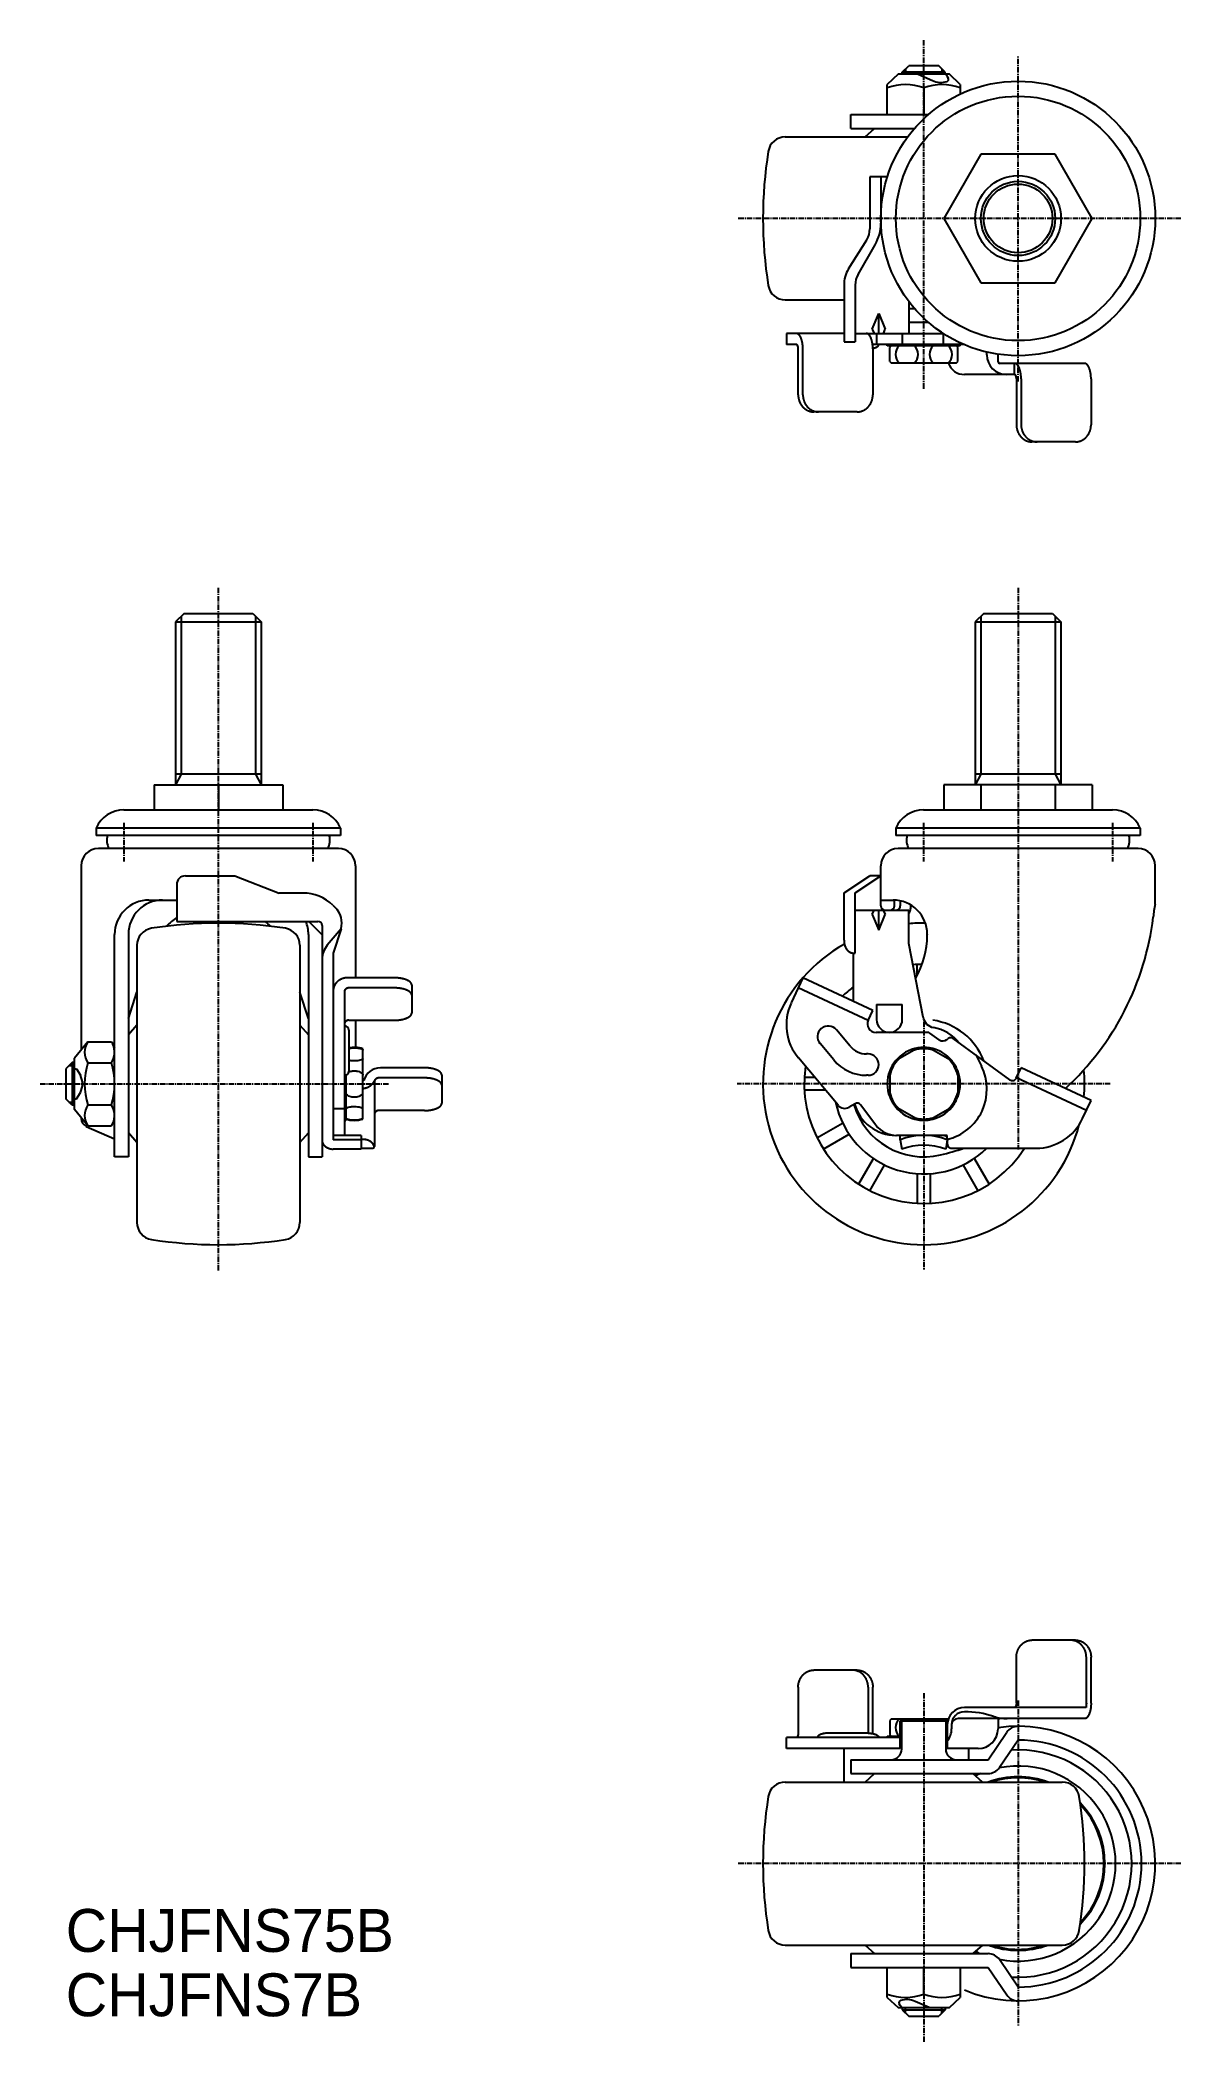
# Model space of a CAD drawing. Extents: x -2392 to -2126, y -907 to -440.
import ezdxf

# ---------------------------------------------------------------- set-up
doc = ezdxf.new("R2010")
doc.units = 0
doc.linetypes.add('CENTER', pattern=[2, 1.25, -0.25, 0.25, -0.25])
doc.layers.get('0').update_dxf_attribs({"linetype": 'CONTINUOUS'})
doc.layers.add('CENTER', color=1, linetype='CENTER')

msp = doc.modelspace()

# ---------------------------------------------------------------- texts
at = {"color": 7, "linetype": 'CONTINUOUS'}
for s, p in [('CHJFNS75B', (-2386.48, -885.99)), ('CHJFNS7B', (-2386.48, -900.99))]:
    msp.add_text(s, height=10, dxfattribs=at).set_placement(p)

# ---------------------------------------------------------------- linework, layer by layer
at = {"color": 7, "linetype": 'CONTINUOUS'}
for p, q in [((-2191.35, -447.69), (-2189.85, -446.19)), ((-2191.35, -448.19), (-2191.35, -447.69)), ((-2181.35, -447.69), (-2191.35, -447.69)), ((-2182.85, -446.19), (-2189.85, -446.19)), ((-2181.35, -447.69), (-2182.85, -446.19)), ((-2181.35, -448.19), (-2181.35, -447.69)), ((-2192.35, -448.19), (-2194.85, -450.59)), ((-2194.85, -457.59), (-2194.85, -450.59)), ((-2180.35, -448.19), (-2192.35, -448.19)), ((-2187.62, -448.19), (-2184.33, -449.59)), ((-2186.35, -451.35), (-2186.35, -457.59)), ((-2181.2, -448.19), (-2180.87, -448.69)), ((-2180.87, -448.69), (-2180.64, -449.12)), ((-2177.85, -450.59), (-2180.35, -448.19)), ((-2177.85, -450.59), (-2177.85, -452.78)), ((-2203.35, -460.79), (-2203.35, -457.59)), ((-2203.35, -457.59), (-2185.29, -457.59)), ((-2203.35, -460.79), (-2188.5, -460.79)), ((-2200.05, -462.79), (-2197.8, -460.79)), ((-2218.67, -462.79), (-2190.1, -462.79)), ((-2173.01, -466.79), (-2181.67, -481.79)), ((-2155.69, -466.79), (-2173.01, -466.79)), ((-2147.03, -481.79), (-2155.69, -466.79)), ((-2194.85, -472.09), (-2198.95, -472.09)), ((-2198.95, -472.09), (-2198.95, -484.25)), ((-2196.35, -472.09), (-2196.35, -482.91)), ((-2181.67, -481.79), (-2173.01, -496.79)), ((-2155.69, -496.79), (-2147.03, -481.79)), ((-2203.93, -493.53), (-2199.62, -486.75)), ((-2201.68, -494.83), (-2197.69, -487.91)), ((-2204.95, -497.33), (-2204.95, -510.59)), ((-2202.35, -497.33), (-2202.35, -510.59)), ((-2173.01, -496.79), (-2155.69, -496.79)), ((-2218.67, -500.79), (-2204.95, -500.79)), ((-2198.35, -507.59), (-2196.85, -503.94)), ((-2196.85, -508.59), (-2196.85, -503.94)), ((-2196.85, -503.94), (-2195.35, -507.59)), ((-2189.85, -501.13), (-2189.85, -508.59)), ((-2189.85, -502.79), (-2188.5, -502.79)), ((-2218.4, -508.59), (-2218.4, -511.19)), ((-2204.95, -508.59), (-2218.4, -508.59)), ((-2202.35, -508.59), (-2181.84, -508.59)), ((-2198.35, -507.59), (-2197.94, -508.59)), ((-2197.35, -508.59), (-2197.35, -511.19)), ((-2195.76, -508.59), (-2195.35, -507.59)), ((-2191.35, -508.59), (-2191.35, -511.19)), ((-2189.85, -505.99), (-2185.29, -505.99)), ((-2181.84, -508.59), (-2181.84, -511.19)), ((-2216.06, -511.19), (-2218.4, -511.19)), ((-2215.64, -522.89), (-2215.64, -512.19)), ((-2214.54, -522.89), (-2214.54, -512.19)), ((-2204.95, -510.59), (-2202.35, -510.59)), ((-2176.99, -511.19), (-2198.29, -511.19)), ((-2198.23, -512.19), (-2198.23, -522.89)), ((-2194.85, -511.49), (-2194.85, -511.19)), ((-2177.85, -511.49), (-2194.85, -511.49)), ((-2194.29, -515.13), (-2194.29, -511.86)), ((-2178.41, -515.13), (-2178.41, -511.86)), ((-2177.85, -511.49), (-2177.85, -511.19)), ((-2171.63, -513.59), (-2171.63, -512.95)), ((-2169.03, -515.19), (-2169.03, -513.45)), ((-2193.97, -515.49), (-2178.73, -515.49)), ((-2148.85, -515.59), (-2168.63, -515.59)), ((-2165.27, -515.59), (-2165.27, -518.19)), ((-2165.16, -518.19), (-2176.85, -518.19)), ((-2164.74, -519.19), (-2164.74, -529.89)), ((-2163.64, -519.19), (-2163.64, -529.89)), ((-2163.64, -519.19), (-2163.64, -529.89)), ((-2147.32, -519.19), (-2147.32, -529.89)), ((-2201.85, -526.89), (-2212.01, -526.89)), ((-2150.95, -533.89), (-2161.11, -533.89)), ((-2358.88, -573.89), (-2360.88, -575.89)), ((-2358.88, -573.89), (-2342.88, -573.89)), ((-2342.88, -573.89), (-2340.88, -575.89)), ((-2172.35, -573.89), (-2174.35, -575.89)), ((-2172.35, -573.89), (-2156.35, -573.89)), ((-2156.35, -573.89), (-2154.35, -575.89)), ((-2360.88, -575.89), (-2340.88, -575.89)), ((-2360.88, -575.89), (-2360.88, -613.89)), ((-2340.88, -575.89), (-2340.88, -613.89)), ((-2174.35, -575.89), (-2174.35, -613.89)), ((-2174.35, -575.89), (-2154.35, -575.89)), ((-2154.35, -575.89), (-2154.35, -613.89)), ((-2340.88, -611.39), (-2360.88, -611.39)), ((-2154.35, -611.39), (-2174.35, -611.39)), ((-2365.88, -613.89), (-2335.88, -613.89)), ((-2365.88, -613.89), (-2365.88, -619.69)), ((-2350.88, -613.89), (-2350.88, -619.69)), ((-2335.88, -613.89), (-2335.88, -619.69)), ((-2181.67, -613.89), (-2181.67, -619.69)), ((-2147.03, -613.89), (-2181.67, -613.89)), ((-2173.01, -613.89), (-2173.01, -619.69)), ((-2155.69, -613.89), (-2155.69, -619.69)), ((-2147.03, -613.89), (-2147.03, -619.69)), ((-2372.93, -619.69), (-2328.83, -619.69)), ((-2186.4, -619.69), (-2142.3, -619.69)), ((-2322.38, -623.97), (-2379.38, -623.97)), ((-2379.38, -623.97), (-2379.38, -625.69)), ((-2322.38, -623.97), (-2322.38, -625.69)), ((-2192.85, -623.97), (-2192.85, -625.69)), ((-2135.85, -623.97), (-2192.85, -623.97)), ((-2135.85, -623.97), (-2135.85, -625.69)), ((-2322.38, -625.69), (-2379.38, -625.69)), ((-2322.88, -628.73), (-2378.88, -628.73)), ((-2135.85, -625.69), (-2192.85, -625.69)), ((-2136.31, -628.73), (-2192.35, -628.73)), ((-2382.88, -632.73), (-2382.88, -675.66)), ((-2318.88, -632.73), (-2318.88, -658.86)), ((-2196.35, -642.08), (-2196.35, -632.73)), ((-2132.35, -641.73), (-2132.35, -632.73)), ((-2360.58, -637.08), (-2360.58, -645.69)), ((-2358.58, -635.08), (-2347.08, -635.08)), ((-2347.08, -635.08), (-2336.69, -639.09)), ((-2331.16, -639.09), (-2336.69, -639.09)), ((-2204.95, -639.08), (-2198.95, -635.08)), ((-2204.95, -650.08), (-2204.95, -639.08)), ((-2202.35, -639.08), (-2196.35, -635.08)), ((-2202.35, -653.08), (-2202.35, -639.08)), ((-2196.35, -635.08), (-2198.95, -635.08)), ((-2367.08, -640.73), (-2360.58, -640.73)), ((-2324.17, -641.94), (-2323.64, -642.45)), ((-2202.35, -643.08), (-2189.85, -643.08)), ((-2198.36, -644.13), (-2197.92, -643.08)), ((-2198.36, -644.13), (-2196.85, -647.73)), ((-2196.85, -647.73), (-2196.85, -643.08)), ((-2196.85, -647.73), (-2195.34, -644.13)), ((-2196.35, -640.73), (-2193.52, -640.73)), ((-2195.78, -643.08), (-2195.34, -644.13)), ((-2193.18, -642.08), (-2193.18, -640.74)), ((-2191.82, -640.91), (-2191.82, -642.08)), ((-2189.85, -650.89), (-2189.85, -643.08)), ((-2189.35, -641.9), (-2189.35, -642.09)), ((-2375.08, -700.59), (-2375.08, -648.73)), ((-2371.88, -648.73), (-2371.88, -700.59)), ((-2360.58, -645.69), (-2327.68, -645.69)), ((-2329.88, -648.73), (-2329.88, -700.59)), ((-2326.68, -648.82), (-2329.81, -645.69)), ((-2326.68, -646.69), (-2326.68, -700.59)), ((-2322.27, -647.44), (-2325.51, -651.28)), ((-2322.27, -647.44), (-2324.08, -653.08)), ((-2185.52, -648.73), (-2185.52, -648.87)), ((-2369.88, -651.27), (-2369.88, -715.91)), ((-2331.88, -651.27), (-2331.88, -715.91)), ((-2324.08, -653.08), (-2324.08, -696.64)), ((-2202.85, -653.08), (-2202.85, -664.31)), ((-2202.85, -653.08), (-2202.35, -653.08)), ((-2186.51, -668.07), (-2189.85, -650.89)), ((-2187.85, -658.25), (-2187.85, -655.74)), ((-2371.88, -668.31), (-2369.88, -662.17)), ((-2329.88, -668.31), (-2331.88, -662.17)), ((-2321.48, -662.12), (-2321.48, -695.59)), ((-2309.78, -658.86), (-2320.78, -658.86)), ((-2309.78, -661.22), (-2320.48, -661.22)), ((-2305.78, -660.55), (-2305.78, -667.05)), ((-2214.54, -658.86), (-2217.28, -664.73)), ((-2199.33, -668.82), (-2215.64, -661.22)), ((-2198.23, -666.47), (-2214.54, -658.86)), ((-2199.33, -668.82), (-2198.23, -666.47)), ((-2197.35, -665.09), (-2197.35, -668.59)), ((-2197.35, -665.09), (-2191.35, -665.09)), ((-2191.35, -668.59), (-2191.35, -665.09)), ((-2369.88, -669.89), (-2371.88, -672.14)), ((-2331.88, -669.89), (-2329.88, -672.14)), ((-2320.48, -668.75), (-2309.78, -668.75)), ((-2320.48, -671.09), (-2320.48, -680.59)), ((-2318.88, -668.75), (-2318.88, -675.1)), ((-2203.51, -674.8), (-2206.72, -670.98)), ((-2185.5, -671.59), (-2197.48, -671.59)), ((-2182.73, -673.31), (-2184.92, -671.77)), ((-2381.32, -673.78), (-2384.48, -677.59)), ((-2381.32, -673.78), (-2375.84, -673.78)), ((-2375.84, -673.78), (-2375.08, -675.09)), ((-2317.18, -691.79), (-2317.18, -675.39)), ((-2207.34, -678.02), (-2210.55, -674.2)), ((-2199.35, -676.59), (-2199.68, -676.59)), ((-2187.69, -675.2), (-2192.95, -678.23)), ((-2185.01, -675.2), (-2179.75, -678.23)), ((-2180.97, -673.28), (-2180.65, -673.03)), ((-2166.25, -682.62), (-2179.46, -673.02)), ((-2174.24, -676.82), (-2172.91, -679.48)), ((-2384.98, -678.59), (-2386.48, -680.09)), ((-2386.48, -680.09), (-2386.48, -687.09)), ((-2384.48, -678.59), (-2384.98, -678.59)), ((-2384.98, -678.59), (-2384.98, -688.59)), ((-2384.48, -689.59), (-2384.48, -677.59)), ((-2384.48, -680.09), (-2383.98, -680.09)), ((-2383.98, -680.09), (-2383.08, -681.59)), ((-2381.32, -678.68), (-2375.84, -678.68)), ((-2302.78, -679.84), (-2313.08, -679.84)), ((-2206.31, -688.59), (-2215.6, -677.52)), ((-2194.29, -680.56), (-2194.29, -686.62)), ((-2178.41, -680.56), (-2178.41, -686.62)), ((-2164.76, -682.24), (-2163.64, -679.84)), ((-2147.32, -687.45), (-2163.64, -679.84)), ((-2383.98, -687.09), (-2383.08, -685.59)), ((-2321.18, -681.54), (-2321.18, -692.09)), ((-2316.95, -682.82), (-2317.18, -682.82)), ((-2314.48, -683.1), (-2314.48, -698.19)), ((-2302.78, -682.19), (-2313.48, -682.19)), ((-2298.78, -681.53), (-2298.78, -688.11)), ((-2211.76, -682.09), (-2214.2, -682.09)), ((-2209.24, -685.09), (-2214.2, -685.09)), ((-2199.35, -681.59), (-2199.68, -681.59)), ((-2148.42, -689.8), (-2164.74, -682.19)), ((-2384.98, -688.59), (-2386.48, -687.09)), ((-2384.48, -688.59), (-2384.98, -688.59)), ((-2384.48, -687.09), (-2383.98, -687.09)), ((-2381.32, -693.41), (-2384.48, -689.59)), ((-2381.32, -688.5), (-2375.84, -688.5)), ((-2324.08, -689.3), (-2321.48, -689.3)), ((-2302.78, -689.8), (-2313.48, -689.8)), ((-2202.37, -688.22), (-2203.78, -689.03)), ((-2197.52, -693.2), (-2201.07, -688.48)), ((-2187.69, -691.98), (-2192.95, -688.95)), ((-2185.01, -691.98), (-2179.75, -688.95)), ((-2149.29, -691.66), (-2147.32, -687.45)), ((-2382.88, -691.52), (-2382.88, -691.66)), ((-2381.7, -693.49), (-2375.08, -696.44)), ((-2381.32, -693.41), (-2375.84, -693.41)), ((-2375.84, -693.41), (-2375.08, -692.09)), ((-2369.88, -697.29), (-2371.88, -695.04)), ((-2331.88, -697.29), (-2329.88, -695.04)), ((-2321.48, -692.09), (-2321.18, -692.09)), ((-2205.29, -692.79), (-2211.26, -696.24)), ((-2203.79, -695.39), (-2209.76, -698.84)), ((-2317.58, -695.59), (-2324.08, -695.59)), ((-2317.58, -696.64), (-2324.08, -696.64)), ((-2317.58, -698.8), (-2324.08, -698.8)), ((-2317.58, -695.59), (-2317.58, -698.8)), ((-2317.08, -696.53), (-2317.58, -696.53)), ((-2317.58, -698.59), (-2314.88, -698.59)), ((-2180.85, -695.59), (-2192.72, -695.59)), ((-2191.85, -696.64), (-2191.85, -695.59)), ((-2191.85, -696.64), (-2191.48, -698.8)), ((-2180.85, -696.64), (-2181.22, -698.8)), ((-2180.85, -696.64), (-2180.85, -695.59)), ((-2180.85, -696.26), (-2180.85, -697.52)), ((-2179.85, -698.59), (-2160.17, -698.59)), ((-2163.37, -698.59), (-2162.95, -698.84)), ((-2371.88, -700.59), (-2375.08, -700.59)), ((-2329.88, -700.59), (-2326.68, -700.59)), ((-2198.15, -701.03), (-2201.6, -707)), ((-2195.55, -702.53), (-2199, -708.5)), ((-2187.85, -704.54), (-2187.85, -711.44)), ((-2184.85, -704.54), (-2184.85, -711.44)), ((-2177.15, -702.53), (-2173.7, -708.5)), ((-2174.55, -701.03), (-2171.11, -707)), ((-2150.95, -813.29), (-2161.11, -813.29)), ((-2201.85, -820.29), (-2212.01, -820.29)), ((-2164.74, -827.99), (-2164.74, -817.29)), ((-2148.42, -827.99), (-2148.42, -817.29)), ((-2148.42, -827.99), (-2148.42, -817.29)), ((-2147.32, -827.99), (-2147.32, -817.29)), ((-2215.64, -824.29), (-2215.64, -834.99)), ((-2199.33, -824.29), (-2199.33, -834.99)), ((-2198.23, -834.99), (-2198.23, -824.29)), ((-2148.48, -828.99), (-2176.85, -828.99)), ((-2199.35, -834.99), (-2208.64, -834.99)), ((-2194.29, -832.06), (-2194.29, -835.32)), ((-2180.63, -831.69), (-2193.97, -831.69)), ((-2191.85, -838.59), (-2191.85, -832.09)), ((-2191.85, -832.09), (-2180.85, -832.09)), ((-2191.48, -838.69), (-2191.48, -832.09)), ((-2181.22, -832.09), (-2181.22, -838.69)), ((-2180.85, -832.09), (-2180.85, -838.59)), ((-2179.85, -832.99), (-2179.85, -833.99)), ((-2148.85, -831.59), (-2178.35, -831.59)), ((-2171.35, -841.19), (-2167, -834.79)), ((-2169.03, -831.99), (-2169.03, -833.99)), ((-2191.85, -835.99), (-2218.4, -835.99)), ((-2218.4, -838.59), (-2218.4, -835.99)), ((-2191.85, -838.59), (-2218.4, -838.59)), ((-2204.95, -846.39), (-2204.95, -838.59)), ((-2194.85, -835.69), (-2191.85, -835.69)), ((-2194.85, -835.69), (-2194.85, -835.99)), ((-2173.63, -838.59), (-2180.85, -838.59)), ((-2175.85, -841.19), (-2175.85, -838.59)), ((-2164.35, -836.59), (-2168.71, -842.99)), ((-2203.35, -841.19), (-2171.35, -841.19)), ((-2203.35, -841.19), (-2203.35, -844.39)), ((-2203.35, -844.39), (-2171.35, -844.39)), ((-2200.05, -846.39), (-2197.8, -844.39)), ((-2172.65, -846.39), (-2174.9, -844.39)), ((-2218.67, -846.39), (-2154.03, -846.39)), ((-2218.67, -884.39), (-2154.03, -884.39)), ((-2203.35, -886.39), (-2171.35, -886.39)), ((-2203.35, -886.39), (-2203.35, -889.59)), ((-2200.05, -884.39), (-2197.8, -886.39)), ((-2172.65, -884.39), (-2174.9, -886.39)), ((-2203.35, -889.59), (-2171.35, -889.59)), ((-2194.85, -896.59), (-2194.85, -889.59)), ((-2186.35, -895.83), (-2186.35, -889.59)), ((-2177.85, -889.59), (-2177.85, -896.59)), ((-2171.35, -889.59), (-2167, -895.99)), ((-2164.35, -894.19), (-2168.71, -887.79)), ((-2194.85, -896.59), (-2192.35, -898.99)), ((-2192.35, -898.99), (-2180.35, -898.99)), ((-2191.83, -898.49), (-2192.07, -898.06)), ((-2191.5, -898.99), (-2191.83, -898.49)), ((-2191.35, -898.99), (-2191.35, -899.49)), ((-2191.35, -899.49), (-2181.35, -899.49)), ((-2191.35, -899.49), (-2189.85, -900.99)), ((-2185.08, -898.99), (-2188.37, -897.59)), ((-2181.35, -899.49), (-2182.85, -900.99)), ((-2181.35, -898.99), (-2181.35, -899.49)), ((-2180.35, -898.99), (-2177.85, -896.59)), ((-2189.85, -900.99), (-2182.85, -900.99))]:
    msp.add_line(p, q, dxfattribs=at)
at = {"color": 3, "linetype": 'CONTINUOUS'}
for p, q in [((-2190.6, -446.94), (-2190.6, -448.19)), ((-2182.1, -446.94), (-2182.1, -448.19)), ((-2359.53, -574.54), (-2359.53, -611.39)), ((-2342.24, -574.54), (-2342.24, -611.39)), ((-2173, -574.54), (-2173, -611.39)), ((-2155.7, -574.54), (-2155.7, -611.39)), ((-2359.53, -611.39), (-2360.88, -613.89)), ((-2342.24, -611.39), (-2340.88, -613.89)), ((-2173, -611.39), (-2174.35, -613.89)), ((-2155.7, -611.39), (-2154.35, -613.89)), ((-2385.73, -679.34), (-2384.48, -679.34)), ((-2385.73, -687.84), (-2384.48, -687.84)), ((-2190.6, -900.24), (-2190.6, -898.99)), ((-2182.1, -900.24), (-2182.1, -898.99))]:
    msp.add_line(p, q, dxfattribs=at)
at = {"color": 7, "linetype": 'CONTINUOUS'}
for points in [[(-2320.48, -675.32, -0.028148), (-2320.01, -675.24, -0.025435), (-2319.18, -675.2, -0.025435), (-2318.36, -675.24, -0.034987), (-2317.77, -675.34, -0.0739), (-2317.26, -675.55, -0.264449), (-2317.18, -675.69)], [(-2320.51, -680.8, -0.054071), (-2319.99, -680.64, -0.050387), (-2319.18, -680.56, -0.050387), (-2318.37, -680.64, -0.064221), (-2317.77, -680.85, -0.103862), (-2317.3, -681.21, -0.176531), (-2317.18, -681.54)], [(-2317.18, -677.74, -0.264449), (-2317.26, -677.88, -0.0739), (-2317.77, -678.09, -0.034987), (-2318.36, -678.19, -0.025435), (-2319.18, -678.23, -0.025435), (-2320.01, -678.19, -0.028148), (-2320.48, -678.11, -0.028148)], [(-2321.18, -685.64, 0.176531), (-2321.06, -685.97, 0.103862), (-2320.6, -686.34, 0.064221), (-2319.99, -686.54, 0.050387), (-2319.18, -686.62, 0.050387), (-2318.37, -686.54, 0.064221), (-2317.77, -686.34, 0.103862), (-2317.3, -685.97, 0.176531), (-2317.18, -685.64, 0.176531)], [(-2317.18, -689.44, 0.264449), (-2317.26, -689.3, 0.0739), (-2317.77, -689.09, 0.034987), (-2318.36, -688.99, 0.025435), (-2319.18, -688.95, 0.025435), (-2320.01, -688.99, 0.034987), (-2320.6, -689.09, 0.0739), (-2321.1, -689.3, 0.264449), (-2321.18, -689.44, 0.264449)], [(-2321.18, -691.49, 0.264449), (-2321.1, -691.63, 0.0739), (-2320.6, -691.84, 0.034987), (-2320.01, -691.94, 0.025435), (-2319.18, -691.98, 0.025435), (-2318.36, -691.94, 0.034987), (-2317.77, -691.84, 0.0739), (-2317.26, -691.63, 0.264449), (-2317.18, -691.49, 0.264449)]]:
    msp.add_lwpolyline(points, format="xyb", dxfattribs=at)
for points in [[(-2214.54, -512.19, 0), (-2214.54, -512.15, 0), (-2214.54, -512.11, 0), (-2214.54, -512.06, 0), (-2214.54, -512.02, 0), (-2214.54, -511.97, 0), (-2214.55, -511.93, 0), (-2214.55, -511.88, 0), (-2214.55, -511.84, 0), (-2214.55, -511.8, 0), (-2214.55, -511.75, 0), (-2214.56, -511.71, 0), (-2214.56, -511.67, 0), (-2214.56, -511.62, 0), (-2214.56, -511.58, 0), (-2214.57, -511.54, 0), (-2214.57, -511.49, 0), (-2214.57, -511.45, 0), (-2214.58, -511.4, 0), (-2214.58, -511.36, 0), (-2214.59, -511.32, 0), (-2214.59, -511.28, 0), (-2214.6, -511.23, 0), (-2214.6, -511.19, 0), (-2214.61, -511.15, 0), (-2214.61, -511.11, 0), (-2214.62, -511.06, 0), (-2214.62, -511.02, 0), (-2214.63, -510.98, 0), (-2214.64, -510.94, 0), (-2214.64, -510.9, 0), (-2214.65, -510.86, 0), (-2214.66, -510.82, 0), (-2214.66, -510.78, 0), (-2214.67, -510.74, 0), (-2214.68, -510.69, 0), (-2214.69, -510.65, 0), (-2214.7, -510.62, 0), (-2214.7, -510.57, 0), (-2214.71, -510.54, 0), (-2214.72, -510.5, 0), (-2214.73, -510.46, 0), (-2214.74, -510.42, 0), (-2214.75, -510.38, 0), (-2214.76, -510.34, 0), (-2214.77, -510.31, 0), (-2214.78, -510.27, 0), (-2214.79, -510.23, 0), (-2214.8, -510.19, 0), (-2214.81, -510.16, 0), (-2214.82, -510.12, 0), (-2214.83, -510.08, 0), (-2214.84, -510.05, 0), (-2214.85, -510.01, 0), (-2214.86, -509.98, 0), (-2214.87, -509.94, 0), (-2214.89, -509.91, 0), (-2214.9, -509.88, 0), (-2214.91, -509.84, 0), (-2214.92, -509.81, 0), (-2214.94, -509.78, 0), (-2214.95, -509.74, 0), (-2214.96, -509.71, 0), (-2214.97, -509.68, 0), (-2214.99, -509.65, 0), (-2215, -509.62, 0), (-2215.01, -509.59, 0), (-2215.03, -509.56, 0), (-2215.04, -509.53, 0), (-2215.05, -509.5, 0), (-2215.07, -509.47, 0), (-2215.08, -509.44, 0), (-2215.1, -509.41, 0), (-2215.11, -509.38, 0), (-2215.13, -509.36, 0), (-2215.14, -509.33, 0), (-2215.16, -509.3, 0), (-2215.17, -509.28, 0), (-2215.19, -509.25, 0), (-2215.2, -509.22, 0), (-2215.22, -509.2, 0), (-2215.23, -509.18, 0), (-2215.25, -509.15, 0), (-2215.26, -509.13, 0), (-2215.28, -509.11, 0), (-2215.3, -509.08, 0), (-2215.31, -509.06, 0), (-2215.33, -509.04, 0), (-2215.35, -509.02, 0), (-2215.36, -509, 0), (-2215.38, -508.98, 0), (-2215.4, -508.96, 0), (-2215.41, -508.94, 0), (-2215.43, -508.92, 0), (-2215.45, -508.9, 0), (-2215.46, -508.88, 0), (-2215.48, -508.87, 0), (-2215.5, -508.85, 0), (-2215.52, -508.83, 0), (-2215.53, -508.82, 0), (-2215.55, -508.8, 0), (-2215.57, -508.79, 0), (-2215.59, -508.78, 0), (-2215.6, -508.76, 0), (-2215.62, -508.75, 0), (-2215.64, -508.74, 0), (-2215.66, -508.72, 0), (-2215.67, -508.71, 0), (-2215.69, -508.7, 0), (-2215.71, -508.69, 0), (-2215.73, -508.68, 0), (-2215.75, -508.67, 0), (-2215.77, -508.66, 0), (-2215.78, -508.65, 0), (-2215.8, -508.65, 0), (-2215.82, -508.64, 0), (-2215.84, -508.63, 0), (-2215.86, -508.63, 0), (-2215.88, -508.62, 0), (-2215.89, -508.62, 0), (-2215.91, -508.61, 0), (-2215.93, -508.61, 0), (-2215.95, -508.6, 0), (-2215.97, -508.6, 0), (-2215.99, -508.6, 0), (-2216.01, -508.6, 0), (-2216.03, -508.6, 0), (-2216.04, -508.59, 0), (-2216.06, -508.59, 0)], [(-2198.23, -512.19, 0), (-2198.23, -512.15, 0), (-2198.23, -512.11, 0), (-2198.23, -512.06, 0), (-2198.23, -512.02, 0), (-2198.23, -511.97, 0), (-2198.23, -511.93, 0), (-2198.23, -511.88, 0), (-2198.24, -511.84, 0), (-2198.24, -511.8, 0), (-2198.24, -511.75, 0), (-2198.24, -511.71, 0), (-2198.24, -511.67, 0), (-2198.25, -511.62, 0), (-2198.25, -511.58, 0), (-2198.25, -511.54, 0), (-2198.26, -511.49, 0), (-2198.26, -511.45, 0), (-2198.26, -511.4, 0), (-2198.27, -511.36, 0), (-2198.27, -511.32, 0), (-2198.28, -511.28, 0), (-2198.28, -511.23, 0), (-2198.29, -511.19, 0), (-2198.29, -511.15, 0), (-2198.3, -511.11, 0), (-2198.3, -511.06, 0), (-2198.31, -511.02, 0), (-2198.32, -510.98, 0), (-2198.32, -510.94, 0), (-2198.33, -510.9, 0), (-2198.34, -510.86, 0), (-2198.34, -510.82, 0), (-2198.35, -510.78, 0), (-2198.36, -510.74, 0), (-2198.37, -510.69, 0), (-2198.37, -510.65, 0), (-2198.38, -510.62, 0), (-2198.39, -510.57, 0), (-2198.4, -510.54, 0), (-2198.41, -510.5, 0), (-2198.42, -510.46, 0), (-2198.43, -510.42, 0), (-2198.43, -510.38, 0), (-2198.44, -510.34, 0), (-2198.45, -510.31, 0), (-2198.46, -510.27, 0), (-2198.47, -510.23, 0), (-2198.48, -510.19, 0), (-2198.49, -510.16, 0), (-2198.51, -510.12, 0), (-2198.52, -510.08, 0), (-2198.53, -510.05, 0), (-2198.54, -510.01, 0), (-2198.55, -509.98, 0), (-2198.56, -509.94, 0), (-2198.57, -509.91, 0), (-2198.58, -509.88, 0), (-2198.6, -509.84, 0), (-2198.61, -509.81, 0), (-2198.62, -509.78, 0), (-2198.63, -509.74, 0), (-2198.65, -509.71, 0), (-2198.66, -509.68, 0), (-2198.67, -509.65, 0), (-2198.69, -509.62, 0), (-2198.7, -509.59, 0), (-2198.71, -509.56, 0), (-2198.73, -509.53, 0), (-2198.74, -509.5, 0), (-2198.76, -509.47, 0), (-2198.77, -509.44, 0), (-2198.78, -509.41, 0), (-2198.8, -509.38, 0), (-2198.81, -509.36, 0), (-2198.83, -509.33, 0), (-2198.84, -509.3, 0), (-2198.86, -509.28, 0), (-2198.87, -509.25, 0), (-2198.89, -509.22, 0), (-2198.9, -509.2, 0), (-2198.92, -509.18, 0), (-2198.94, -509.15, 0), (-2198.95, -509.13, 0), (-2198.97, -509.11, 0), (-2198.98, -509.08, 0), (-2199, -509.06, 0), (-2199.02, -509.04, 0), (-2199.03, -509.02, 0), (-2199.05, -509, 0), (-2199.07, -508.98, 0), (-2199.08, -508.96, 0), (-2199.1, -508.94, 0), (-2199.12, -508.92, 0), (-2199.13, -508.9, 0), (-2199.15, -508.88, 0), (-2199.17, -508.87, 0), (-2199.18, -508.85, 0), (-2199.2, -508.83, 0), (-2199.22, -508.82, 0), (-2199.24, -508.8, 0), (-2199.25, -508.79, 0), (-2199.27, -508.78, 0), (-2199.29, -508.76, 0), (-2199.31, -508.75, 0), (-2199.33, -508.74, 0), (-2199.34, -508.72, 0), (-2199.36, -508.71, 0), (-2199.38, -508.7, 0), (-2199.4, -508.69, 0), (-2199.42, -508.68, 0), (-2199.43, -508.67, 0), (-2199.45, -508.66, 0), (-2199.47, -508.65, 0), (-2199.49, -508.65, 0), (-2199.51, -508.64, 0), (-2199.53, -508.63, 0), (-2199.54, -508.63, 0), (-2199.56, -508.62, 0), (-2199.58, -508.62, 0), (-2199.6, -508.61, 0), (-2199.62, -508.61, 0), (-2199.64, -508.6, 0), (-2199.66, -508.6, 0), (-2199.67, -508.6, 0), (-2199.69, -508.6, 0), (-2199.71, -508.6, 0), (-2199.73, -508.59, 0), (-2199.75, -508.59, 0)], [(-2215.64, -512.19, 0), (-2215.64, -512.18, 0), (-2215.64, -512.17, 0), (-2215.64, -512.16, 0), (-2215.64, -512.14, 0), (-2215.64, -512.13, 0), (-2215.64, -512.12, 0), (-2215.64, -512.11, 0), (-2215.64, -512.1, 0), (-2215.64, -512.08, 0), (-2215.64, -512.07, 0), (-2215.64, -512.06, 0), (-2215.64, -512.05, 0), (-2215.65, -512.03, 0), (-2215.65, -512.02, 0), (-2215.65, -512.01, 0), (-2215.65, -512, 0), (-2215.65, -511.99, 0), (-2215.65, -511.98, 0), (-2215.65, -511.96, 0), (-2215.65, -511.95, 0), (-2215.65, -511.94, 0), (-2215.66, -511.93, 0), (-2215.66, -511.92, 0), (-2215.66, -511.9, 0), (-2215.66, -511.89, 0), (-2215.66, -511.88, 0), (-2215.66, -511.87, 0), (-2215.66, -511.86, 0), (-2215.67, -511.85, 0), (-2215.67, -511.83, 0), (-2215.67, -511.82, 0), (-2215.67, -511.81, 0), (-2215.67, -511.8, 0), (-2215.68, -511.79, 0), (-2215.68, -511.78, 0), (-2215.68, -511.77, 0), (-2215.68, -511.75, 0), (-2215.69, -511.74, 0), (-2215.69, -511.73, 0), (-2215.69, -511.72, 0), (-2215.69, -511.71, 0), (-2215.69, -511.7, 0), (-2215.7, -511.69, 0), (-2215.7, -511.68, 0), (-2215.7, -511.67, 0), (-2215.71, -511.66, 0), (-2215.71, -511.65, 0), (-2215.71, -511.64, 0), (-2215.71, -511.63, 0), (-2215.72, -511.62, 0), (-2215.72, -511.61, 0), (-2215.72, -511.6, 0), (-2215.73, -511.59, 0), (-2215.73, -511.58, 0), (-2215.73, -511.57, 0), (-2215.74, -511.56, 0), (-2215.74, -511.55, 0), (-2215.74, -511.54, 0), (-2215.75, -511.53, 0), (-2215.75, -511.52, 0), (-2215.75, -511.51, 0), (-2215.76, -511.5, 0), (-2215.76, -511.5, 0), (-2215.76, -511.49, 0), (-2215.77, -511.48, 0), (-2215.77, -511.47, 0), (-2215.78, -511.46, 0), (-2215.78, -511.45, 0), (-2215.78, -511.44, 0), (-2215.79, -511.44, 0), (-2215.79, -511.43, 0), (-2215.79, -511.42, 0), (-2215.8, -511.41, 0), (-2215.8, -511.41, 0), (-2215.81, -511.4, 0), (-2215.81, -511.39, 0), (-2215.82, -511.38, 0), (-2215.82, -511.38, 0), (-2215.82, -511.37, 0), (-2215.83, -511.36, 0), (-2215.83, -511.36, 0), (-2215.84, -511.35, 0), (-2215.84, -511.34, 0), (-2215.85, -511.34, 0), (-2215.85, -511.33, 0), (-2215.85, -511.32, 0), (-2215.86, -511.32, 0), (-2215.86, -511.31, 0), (-2215.87, -511.31, 0), (-2215.87, -511.3, 0), (-2215.88, -511.3, 0), (-2215.88, -511.29, 0), (-2215.89, -511.29, 0), (-2215.89, -511.28, 0), (-2215.9, -511.27, 0), (-2215.9, -511.27, 0), (-2215.91, -511.26, 0), (-2215.91, -511.26, 0), (-2215.92, -511.26, 0), (-2215.92, -511.25, 0), (-2215.93, -511.25, 0), (-2215.93, -511.24, 0), (-2215.94, -511.24, 0), (-2215.94, -511.24, 0), (-2215.94, -511.23, 0), (-2215.95, -511.23, 0), (-2215.95, -511.23, 0), (-2215.96, -511.22, 0), (-2215.96, -511.22, 0), (-2215.97, -511.22, 0), (-2215.98, -511.22, 0), (-2215.98, -511.21, 0), (-2215.99, -511.21, 0), (-2215.99, -511.21, 0), (-2216, -511.21, 0), (-2216, -511.2, 0), (-2216.01, -511.2, 0), (-2216.01, -511.2, 0), (-2216.02, -511.2, 0), (-2216.02, -511.2, 0), (-2216.03, -511.2, 0), (-2216.03, -511.2, 0), (-2216.04, -511.2, 0), (-2216.04, -511.19, 0), (-2216.05, -511.19, 0), (-2216.05, -511.19, 0), (-2216.06, -511.19, 0), (-2216.06, -511.19, 0)], [(-2198.23, -512.09, 0), (-2198.21, -512.08, 0), (-2198.19, -512.08, 0), (-2198.17, -512.08, 0), (-2198.15, -512.07, 0), (-2198.13, -512.07, 0), (-2198.11, -512.06, 0), (-2198.1, -512.06, 0), (-2198.08, -512.05, 0), (-2198.06, -512.05, 0), (-2198.04, -512.04, 0), (-2198.02, -512.04, 0), (-2198, -512.04, 0), (-2197.99, -512.03, 0), (-2197.97, -512.03, 0), (-2197.95, -512.02, 0), (-2197.93, -512.02, 0), (-2197.91, -512.01, 0), (-2197.9, -512.01, 0), (-2197.88, -512, 0), (-2197.86, -512, 0), (-2197.84, -511.99, 0), (-2197.83, -511.99, 0), (-2197.81, -511.98, 0), (-2197.79, -511.98, 0), (-2197.78, -511.97, 0), (-2197.76, -511.96, 0), (-2197.74, -511.96, 0), (-2197.73, -511.95, 0), (-2197.71, -511.95, 0), (-2197.69, -511.94, 0), (-2197.68, -511.94, 0), (-2197.66, -511.93, 0), (-2197.65, -511.93, 0), (-2197.63, -511.92, 0), (-2197.61, -511.91, 0), (-2197.6, -511.91, 0), (-2197.58, -511.9, 0), (-2197.57, -511.89, 0), (-2197.55, -511.89, 0), (-2197.54, -511.88, 0), (-2197.52, -511.88, 0), (-2197.51, -511.87, 0), (-2197.49, -511.86, 0), (-2197.48, -511.86, 0), (-2197.47, -511.85, 0), (-2197.45, -511.84, 0), (-2197.44, -511.84, 0), (-2197.42, -511.83, 0), (-2197.41, -511.82, 0), (-2197.4, -511.82, 0), (-2197.38, -511.81, 0), (-2197.37, -511.8, 0), (-2197.36, -511.8, 0), (-2197.34, -511.79, 0), (-2197.33, -511.78, 0), (-2197.32, -511.78, 0), (-2197.31, -511.77, 0), (-2197.29, -511.76, 0), (-2197.28, -511.75, 0), (-2197.27, -511.75, 0), (-2197.26, -511.74, 0), (-2197.25, -511.73, 0), (-2197.23, -511.73, 0), (-2197.22, -511.72, 0), (-2197.21, -511.71, 0), (-2197.2, -511.7, 0), (-2197.19, -511.7, 0), (-2197.18, -511.69, 0), (-2197.17, -511.68, 0), (-2197.16, -511.67, 0), (-2197.15, -511.67, 0), (-2197.14, -511.66, 0), (-2197.13, -511.65, 0), (-2197.12, -511.64, 0), (-2197.11, -511.64, 0), (-2197.1, -511.63, 0), (-2197.09, -511.62, 0), (-2197.08, -511.61, 0), (-2197.07, -511.6, 0), (-2197.06, -511.6, 0), (-2197.05, -511.59, 0), (-2197.05, -511.58, 0), (-2197.04, -511.57, 0), (-2197.03, -511.56, 0), (-2197.02, -511.56, 0), (-2197.01, -511.55, 0), (-2197.01, -511.54, 0), (-2197, -511.53, 0), (-2196.99, -511.52, 0), (-2196.98, -511.52, 0), (-2196.98, -511.51, 0), (-2196.97, -511.5, 0), (-2196.96, -511.49, 0), (-2196.96, -511.48, 0), (-2196.95, -511.47, 0), (-2196.95, -511.47, 0), (-2196.94, -511.46, 0), (-2196.93, -511.45, 0), (-2196.93, -511.44, 0), (-2196.92, -511.43, 0), (-2196.92, -511.43, 0), (-2196.91, -511.42, 0), (-2196.91, -511.41, 0), (-2196.91, -511.4, 0), (-2196.9, -511.39, 0), (-2196.9, -511.38, 0), (-2196.89, -511.37, 0), (-2196.89, -511.37, 0), (-2196.89, -511.36, 0), (-2196.88, -511.35, 0), (-2196.88, -511.34, 0), (-2196.88, -511.33, 0), (-2196.87, -511.32, 0), (-2196.87, -511.31, 0), (-2196.87, -511.31, 0), (-2196.87, -511.3, 0), (-2196.86, -511.29, 0), (-2196.86, -511.28, 0), (-2196.86, -511.27, 0), (-2196.86, -511.26, 0), (-2196.86, -511.25, 0), (-2196.85, -511.25, 0), (-2196.85, -511.24, 0), (-2196.85, -511.23, 0), (-2196.85, -511.22, 0), (-2196.85, -511.21, 0), (-2196.85, -511.2, 0), (-2196.85, -511.19, 0)], [(-2163.64, -519.19, 0), (-2163.64, -519.15, 0), (-2163.64, -519.11, 0), (-2163.64, -519.06, 0), (-2163.64, -519.02, 0), (-2163.64, -518.97, 0), (-2163.64, -518.93, 0), (-2163.64, -518.88, 0), (-2163.65, -518.84, 0), (-2163.65, -518.8, 0), (-2163.65, -518.75, 0), (-2163.65, -518.71, 0), (-2163.65, -518.67, 0), (-2163.66, -518.62, 0), (-2163.66, -518.58, 0), (-2163.66, -518.53, 0), (-2163.67, -518.49, 0), (-2163.67, -518.45, 0), (-2163.67, -518.4, 0), (-2163.68, -518.36, 0), (-2163.68, -518.32, 0), (-2163.69, -518.28, 0), (-2163.69, -518.23, 0), (-2163.7, -518.19, 0), (-2163.7, -518.15, 0), (-2163.71, -518.11, 0), (-2163.71, -518.07, 0), (-2163.72, -518.02, 0), (-2163.73, -517.98, 0), (-2163.73, -517.94, 0), (-2163.74, -517.9, 0), (-2163.75, -517.86, 0), (-2163.75, -517.82, 0), (-2163.76, -517.78, 0), (-2163.77, -517.74, 0), (-2163.78, -517.7, 0), (-2163.78, -517.65, 0), (-2163.79, -517.61, 0), (-2163.8, -517.58, 0), (-2163.81, -517.54, 0), (-2163.82, -517.5, 0), (-2163.83, -517.46, 0), (-2163.84, -517.42, 0), (-2163.84, -517.38, 0), (-2163.85, -517.34, 0), (-2163.86, -517.3, 0), (-2163.87, -517.27, 0), (-2163.88, -517.23, 0), (-2163.89, -517.19, 0), (-2163.9, -517.16, 0), (-2163.92, -517.12, 0), (-2163.93, -517.09, 0), (-2163.94, -517.05, 0), (-2163.95, -517.01, 0), (-2163.96, -516.98, 0), (-2163.97, -516.94, 0), (-2163.98, -516.91, 0), (-2164, -516.88, 0), (-2164.01, -516.84, 0), (-2164.02, -516.81, 0), (-2164.03, -516.78, 0), (-2164.04, -516.74, 0), (-2164.06, -516.71, 0), (-2164.07, -516.68, 0), (-2164.08, -516.65, 0), (-2164.1, -516.62, 0), (-2164.11, -516.59, 0), (-2164.12, -516.56, 0), (-2164.14, -516.53, 0), (-2164.15, -516.5, 0), (-2164.17, -516.47, 0), (-2164.18, -516.44, 0), (-2164.19, -516.41, 0), (-2164.21, -516.38, 0), (-2164.22, -516.36, 0), (-2164.24, -516.33, 0), (-2164.25, -516.3, 0), (-2164.27, -516.28, 0), (-2164.28, -516.25, 0), (-2164.3, -516.23, 0), (-2164.31, -516.2, 0), (-2164.33, -516.18, 0), (-2164.35, -516.15, 0), (-2164.36, -516.13, 0), (-2164.38, -516.11, 0), (-2164.39, -516.08, 0), (-2164.41, -516.06, 0), (-2164.43, -516.04, 0), (-2164.44, -516.02, 0), (-2164.46, -516, 0), (-2164.48, -515.98, 0), (-2164.49, -515.96, 0), (-2164.51, -515.94, 0), (-2164.53, -515.92, 0), (-2164.54, -515.9, 0), (-2164.56, -515.88, 0), (-2164.58, -515.87, 0), (-2164.59, -515.85, 0), (-2164.61, -515.84, 0), (-2164.63, -515.82, 0), (-2164.65, -515.8, 0), (-2164.66, -515.79, 0), (-2164.68, -515.78, 0), (-2164.7, -515.76, 0), (-2164.72, -515.75, 0), (-2164.74, -515.74, 0), (-2164.75, -515.72, 0), (-2164.77, -515.71, 0), (-2164.79, -515.7, 0), (-2164.81, -515.69, 0), (-2164.83, -515.68, 0), (-2164.84, -515.67, 0), (-2164.86, -515.66, 0), (-2164.88, -515.65, 0), (-2164.9, -515.65, 0), (-2164.92, -515.64, 0), (-2164.94, -515.63, 0), (-2164.95, -515.63, 0), (-2164.97, -515.62, 0), (-2164.99, -515.62, 0), (-2165.01, -515.61, 0), (-2165.03, -515.61, 0), (-2165.05, -515.6, 0), (-2165.07, -515.6, 0), (-2165.08, -515.6, 0), (-2165.1, -515.6, 0), (-2165.12, -515.6, 0), (-2165.14, -515.59, 0), (-2165.16, -515.59, 0)], [(-2147.32, -519.19, 0), (-2147.32, -519.15, 0), (-2147.32, -519.11, 0), (-2147.33, -519.06, 0), (-2147.33, -519.02, 0), (-2147.33, -518.97, 0), (-2147.33, -518.93, 0), (-2147.33, -518.88, 0), (-2147.33, -518.84, 0), (-2147.33, -518.8, 0), (-2147.34, -518.75, 0), (-2147.34, -518.71, 0), (-2147.34, -518.67, 0), (-2147.34, -518.62, 0), (-2147.35, -518.58, 0), (-2147.35, -518.53, 0), (-2147.35, -518.49, 0), (-2147.36, -518.45, 0), (-2147.36, -518.4, 0), (-2147.37, -518.36, 0), (-2147.37, -518.32, 0), (-2147.37, -518.28, 0), (-2147.38, -518.23, 0), (-2147.38, -518.19, 0), (-2147.39, -518.15, 0), (-2147.4, -518.11, 0), (-2147.4, -518.07, 0), (-2147.41, -518.02, 0), (-2147.41, -517.98, 0), (-2147.42, -517.94, 0), (-2147.43, -517.9, 0), (-2147.43, -517.86, 0), (-2147.44, -517.82, 0), (-2147.45, -517.78, 0), (-2147.45, -517.74, 0), (-2147.46, -517.7, 0), (-2147.47, -517.65, 0), (-2147.48, -517.61, 0), (-2147.49, -517.58, 0), (-2147.5, -517.54, 0), (-2147.5, -517.5, 0), (-2147.51, -517.46, 0), (-2147.52, -517.42, 0), (-2147.53, -517.38, 0), (-2147.54, -517.34, 0), (-2147.55, -517.3, 0), (-2147.56, -517.27, 0), (-2147.57, -517.23, 0), (-2147.58, -517.19, 0), (-2147.59, -517.16, 0), (-2147.6, -517.12, 0), (-2147.61, -517.09, 0), (-2147.62, -517.05, 0), (-2147.63, -517.01, 0), (-2147.65, -516.98, 0), (-2147.66, -516.94, 0), (-2147.67, -516.91, 0), (-2147.68, -516.88, 0), (-2147.69, -516.84, 0), (-2147.71, -516.81, 0), (-2147.72, -516.78, 0), (-2147.73, -516.74, 0), (-2147.74, -516.71, 0), (-2147.76, -516.68, 0), (-2147.77, -516.65, 0), (-2147.78, -516.62, 0), (-2147.8, -516.59, 0), (-2147.81, -516.56, 0), (-2147.82, -516.53, 0), (-2147.84, -516.5, 0), (-2147.85, -516.47, 0), (-2147.87, -516.44, 0), (-2147.88, -516.41, 0), (-2147.89, -516.38, 0), (-2147.91, -516.36, 0), (-2147.92, -516.33, 0), (-2147.94, -516.3, 0), (-2147.95, -516.28, 0), (-2147.97, -516.25, 0), (-2147.98, -516.23, 0), (-2148, -516.2, 0), (-2148.02, -516.18, 0), (-2148.03, -516.15, 0), (-2148.05, -516.13, 0), (-2148.06, -516.11, 0), (-2148.08, -516.08, 0), (-2148.1, -516.06, 0), (-2148.11, -516.04, 0), (-2148.13, -516.02, 0), (-2148.14, -516, 0), (-2148.16, -515.98, 0), (-2148.18, -515.96, 0), (-2148.2, -515.94, 0), (-2148.21, -515.92, 0), (-2148.23, -515.9, 0), (-2148.25, -515.88, 0), (-2148.26, -515.87, 0), (-2148.28, -515.85, 0), (-2148.3, -515.84, 0), (-2148.32, -515.82, 0), (-2148.33, -515.8, 0), (-2148.35, -515.79, 0), (-2148.37, -515.78, 0), (-2148.39, -515.76, 0), (-2148.4, -515.75, 0), (-2148.42, -515.74, 0), (-2148.44, -515.72, 0), (-2148.46, -515.71, 0), (-2148.48, -515.7, 0), (-2148.49, -515.69, 0), (-2148.51, -515.68, 0), (-2148.53, -515.67, 0), (-2148.55, -515.66, 0), (-2148.57, -515.65, 0), (-2148.59, -515.65, 0), (-2148.6, -515.64, 0), (-2148.62, -515.63, 0), (-2148.64, -515.63, 0), (-2148.66, -515.62, 0), (-2148.68, -515.62, 0), (-2148.7, -515.61, 0), (-2148.72, -515.61, 0), (-2148.73, -515.6, 0), (-2148.75, -515.6, 0), (-2148.77, -515.6, 0), (-2148.79, -515.6, 0), (-2148.81, -515.6, 0), (-2148.83, -515.59, 0), (-2148.85, -515.59, 0)], [(-2164.74, -519.19, 0), (-2164.74, -519.18, 0), (-2164.74, -519.17, 0), (-2164.74, -519.16, 0), (-2164.74, -519.14, 0), (-2164.74, -519.13, 0), (-2164.74, -519.12, 0), (-2164.74, -519.11, 0), (-2164.74, -519.1, 0), (-2164.74, -519.08, 0), (-2164.74, -519.07, 0), (-2164.74, -519.06, 0), (-2164.74, -519.05, 0), (-2164.74, -519.03, 0), (-2164.74, -519.02, 0), (-2164.74, -519.01, 0), (-2164.74, -519, 0), (-2164.75, -518.99, 0), (-2164.75, -518.98, 0), (-2164.75, -518.96, 0), (-2164.75, -518.95, 0), (-2164.75, -518.94, 0), (-2164.75, -518.93, 0), (-2164.75, -518.91, 0), (-2164.75, -518.9, 0), (-2164.76, -518.89, 0), (-2164.76, -518.88, 0), (-2164.76, -518.87, 0), (-2164.76, -518.86, 0), (-2164.76, -518.85, 0), (-2164.76, -518.83, 0), (-2164.77, -518.82, 0), (-2164.77, -518.81, 0), (-2164.77, -518.8, 0), (-2164.77, -518.79, 0), (-2164.77, -518.78, 0), (-2164.78, -518.77, 0), (-2164.78, -518.75, 0), (-2164.78, -518.74, 0), (-2164.78, -518.73, 0), (-2164.79, -518.72, 0), (-2164.79, -518.71, 0), (-2164.79, -518.7, 0), (-2164.79, -518.69, 0), (-2164.8, -518.68, 0), (-2164.8, -518.67, 0), (-2164.8, -518.66, 0), (-2164.8, -518.65, 0), (-2164.81, -518.64, 0), (-2164.81, -518.63, 0), (-2164.81, -518.62, 0), (-2164.82, -518.61, 0), (-2164.82, -518.6, 0), (-2164.82, -518.59, 0), (-2164.83, -518.58, 0), (-2164.83, -518.57, 0), (-2164.83, -518.56, 0), (-2164.84, -518.55, 0), (-2164.84, -518.54, 0), (-2164.84, -518.53, 0), (-2164.85, -518.52, 0), (-2164.85, -518.51, 0), (-2164.85, -518.5, 0), (-2164.86, -518.5, 0), (-2164.86, -518.49, 0), (-2164.86, -518.48, 0), (-2164.87, -518.47, 0), (-2164.87, -518.46, 0), (-2164.88, -518.45, 0), (-2164.88, -518.45, 0), (-2164.88, -518.44, 0), (-2164.89, -518.43, 0), (-2164.89, -518.42, 0), (-2164.9, -518.41, 0), (-2164.9, -518.41, 0), (-2164.9, -518.4, 0), (-2164.91, -518.39, 0), (-2164.91, -518.38, 0), (-2164.92, -518.38, 0), (-2164.92, -518.37, 0), (-2164.92, -518.36, 0), (-2164.93, -518.36, 0), (-2164.93, -518.35, 0), (-2164.94, -518.34, 0), (-2164.94, -518.34, 0), (-2164.95, -518.33, 0), (-2164.95, -518.32, 0), (-2164.96, -518.32, 0), (-2164.96, -518.31, 0), (-2164.96, -518.31, 0), (-2164.97, -518.3, 0), (-2164.97, -518.29, 0), (-2164.98, -518.29, 0), (-2164.98, -518.28, 0), (-2164.99, -518.28, 0), (-2164.99, -518.27, 0), (-2165, -518.27, 0), (-2165, -518.26, 0), (-2165.01, -518.26, 0), (-2165.01, -518.26, 0), (-2165.02, -518.25, 0), (-2165.02, -518.25, 0), (-2165.03, -518.24, 0), (-2165.03, -518.24, 0), (-2165.04, -518.24, 0), (-2165.04, -518.23, 0), (-2165.05, -518.23, 0), (-2165.05, -518.23, 0), (-2165.06, -518.22, 0), (-2165.06, -518.22, 0), (-2165.07, -518.22, 0), (-2165.07, -518.22, 0), (-2165.08, -518.21, 0), (-2165.08, -518.21, 0), (-2165.09, -518.21, 0), (-2165.09, -518.21, 0), (-2165.1, -518.21, 0), (-2165.1, -518.2, 0), (-2165.11, -518.2, 0), (-2165.11, -518.2, 0), (-2165.12, -518.2, 0), (-2165.12, -518.2, 0), (-2165.13, -518.2, 0), (-2165.13, -518.2, 0), (-2165.14, -518.2, 0), (-2165.14, -518.2, 0), (-2165.15, -518.19, 0), (-2165.15, -518.19, 0), (-2165.16, -518.19, 0)], [(-2215.64, -522.89, 0), (-2215.64, -522.94, 0), (-2215.64, -522.99, 0), (-2215.64, -523.04, 0), (-2215.64, -523.09, 0), (-2215.63, -523.14, 0), (-2215.63, -523.19, 0), (-2215.63, -523.24, 0), (-2215.62, -523.29, 0), (-2215.62, -523.34, 0), (-2215.61, -523.38, 0), (-2215.61, -523.43, 0), (-2215.6, -523.48, 0), (-2215.59, -523.53, 0), (-2215.59, -523.58, 0), (-2215.58, -523.63, 0), (-2215.57, -523.67, 0), (-2215.56, -523.72, 0), (-2215.55, -523.77, 0), (-2215.54, -523.82, 0), (-2215.53, -523.87, 0), (-2215.52, -523.91, 0), (-2215.51, -523.96, 0), (-2215.5, -524.01, 0), (-2215.48, -524.05, 0), (-2215.47, -524.1, 0), (-2215.46, -524.15, 0), (-2215.44, -524.2, 0), (-2215.43, -524.24, 0), (-2215.41, -524.29, 0), (-2215.4, -524.33, 0), (-2215.38, -524.38, 0), (-2215.36, -524.42, 0), (-2215.35, -524.47, 0), (-2215.33, -524.51, 0), (-2215.31, -524.56, 0), (-2215.29, -524.6, 0), (-2215.27, -524.65, 0), (-2215.25, -524.69, 0), (-2215.23, -524.74, 0), (-2215.21, -524.78, 0), (-2215.19, -524.82, 0), (-2215.17, -524.87, 0), (-2215.15, -524.91, 0), (-2215.12, -524.95, 0), (-2215.1, -524.99, 0), (-2215.08, -525.03, 0), (-2215.05, -525.08, 0), (-2215.03, -525.12, 0), (-2215, -525.16, 0), (-2214.98, -525.2, 0), (-2214.95, -525.24, 0), (-2214.93, -525.28, 0), (-2214.9, -525.32, 0), (-2214.87, -525.36, 0), (-2214.85, -525.39, 0), (-2214.82, -525.43, 0), (-2214.79, -525.47, 0), (-2214.76, -525.51, 0), (-2214.73, -525.54, 0), (-2214.7, -525.58, 0), (-2214.67, -525.62, 0), (-2214.64, -525.65, 0), (-2214.61, -525.69, 0), (-2214.58, -525.72, 0), (-2214.55, -525.76, 0), (-2214.51, -525.79, 0), (-2214.48, -525.83, 0), (-2214.45, -525.86, 0), (-2214.42, -525.89, 0), (-2214.38, -525.92, 0), (-2214.35, -525.96, 0), (-2214.31, -525.99, 0), (-2214.28, -526.02, 0), (-2214.25, -526.05, 0), (-2214.21, -526.08, 0), (-2214.17, -526.11, 0), (-2214.14, -526.14, 0), (-2214.1, -526.16, 0), (-2214.07, -526.19, 0), (-2214.03, -526.22, 0), (-2213.99, -526.25, 0), (-2213.95, -526.27, 0), (-2213.92, -526.3, 0), (-2213.88, -526.33, 0), (-2213.84, -526.35, 0), (-2213.8, -526.37, 0), (-2213.76, -526.4, 0), (-2213.72, -526.42, 0), (-2213.68, -526.45, 0), (-2213.64, -526.47, 0), (-2213.6, -526.49, 0), (-2213.56, -526.51, 0), (-2213.52, -526.53, 0), (-2213.48, -526.55, 0), (-2213.44, -526.57, 0), (-2213.4, -526.59, 0), (-2213.36, -526.61, 0), (-2213.32, -526.63, 0), (-2213.28, -526.64, 0), (-2213.24, -526.66, 0), (-2213.19, -526.68, 0), (-2213.15, -526.69, 0), (-2213.11, -526.71, 0), (-2213.07, -526.72, 0), (-2213.02, -526.74, 0), (-2212.98, -526.75, 0), (-2212.94, -526.76, 0), (-2212.9, -526.77, 0), (-2212.85, -526.79, 0), (-2212.81, -526.8, 0), (-2212.77, -526.81, 0), (-2212.72, -526.82, 0), (-2212.68, -526.83, 0), (-2212.63, -526.84, 0), (-2212.59, -526.84, 0), (-2212.55, -526.85, 0), (-2212.5, -526.86, 0), (-2212.46, -526.86, 0), (-2212.41, -526.87, 0), (-2212.37, -526.87, 0), (-2212.33, -526.88, 0), (-2212.28, -526.88, 0), (-2212.24, -526.89, 0), (-2212.19, -526.89, 0), (-2212.15, -526.89, 0), (-2212.1, -526.89, 0), (-2212.06, -526.89, 0), (-2212.01, -526.89, 0)], [(-2214.54, -522.89, 0), (-2214.54, -522.94, 0), (-2214.54, -522.99, 0), (-2214.54, -523.04, 0), (-2214.54, -523.09, 0), (-2214.53, -523.14, 0), (-2214.53, -523.19, 0), (-2214.53, -523.24, 0), (-2214.52, -523.29, 0), (-2214.52, -523.34, 0), (-2214.51, -523.38, 0), (-2214.51, -523.43, 0), (-2214.5, -523.48, 0), (-2214.5, -523.53, 0), (-2214.49, -523.58, 0), (-2214.48, -523.63, 0), (-2214.47, -523.67, 0), (-2214.46, -523.72, 0), (-2214.45, -523.77, 0), (-2214.44, -523.82, 0), (-2214.43, -523.87, 0), (-2214.42, -523.91, 0), (-2214.41, -523.96, 0), (-2214.4, -524.01, 0), (-2214.39, -524.05, 0), (-2214.37, -524.1, 0), (-2214.36, -524.15, 0), (-2214.34, -524.2, 0), (-2214.33, -524.24, 0), (-2214.31, -524.29, 0), (-2214.3, -524.33, 0), (-2214.28, -524.38, 0), (-2214.27, -524.42, 0), (-2214.25, -524.47, 0), (-2214.23, -524.51, 0), (-2214.21, -524.56, 0), (-2214.19, -524.6, 0), (-2214.17, -524.65, 0), (-2214.15, -524.69, 0), (-2214.13, -524.74, 0), (-2214.11, -524.78, 0), (-2214.09, -524.82, 0), (-2214.07, -524.87, 0), (-2214.05, -524.91, 0), (-2214.03, -524.95, 0), (-2214, -524.99, 0), (-2213.98, -525.03, 0), (-2213.95, -525.08, 0), (-2213.93, -525.12, 0), (-2213.91, -525.16, 0), (-2213.88, -525.2, 0), (-2213.85, -525.24, 0), (-2213.83, -525.28, 0), (-2213.8, -525.32, 0), (-2213.77, -525.36, 0), (-2213.75, -525.39, 0), (-2213.72, -525.43, 0), (-2213.69, -525.47, 0), (-2213.66, -525.51, 0), (-2213.63, -525.54, 0), (-2213.6, -525.58, 0), (-2213.57, -525.62, 0), (-2213.54, -525.65, 0), (-2213.51, -525.69, 0), (-2213.48, -525.72, 0), (-2213.45, -525.76, 0), (-2213.42, -525.79, 0), (-2213.38, -525.83, 0), (-2213.35, -525.86, 0), (-2213.32, -525.89, 0), (-2213.28, -525.92, 0), (-2213.25, -525.96, 0), (-2213.22, -525.99, 0), (-2213.18, -526.02, 0), (-2213.15, -526.05, 0), (-2213.11, -526.08, 0), (-2213.08, -526.11, 0), (-2213.04, -526.14, 0), (-2213, -526.16, 0), (-2212.97, -526.19, 0), (-2212.93, -526.22, 0), (-2212.89, -526.25, 0), (-2212.86, -526.27, 0), (-2212.82, -526.3, 0), (-2212.78, -526.33, 0), (-2212.74, -526.35, 0), (-2212.7, -526.37, 0), (-2212.66, -526.4, 0), (-2212.62, -526.42, 0), (-2212.59, -526.45, 0), (-2212.55, -526.47, 0), (-2212.51, -526.49, 0), (-2212.47, -526.51, 0), (-2212.43, -526.53, 0), (-2212.39, -526.55, 0), (-2212.34, -526.57, 0), (-2212.3, -526.59, 0), (-2212.26, -526.61, 0), (-2212.22, -526.63, 0), (-2212.18, -526.64, 0), (-2212.14, -526.66, 0), (-2212.1, -526.68, 0), (-2212.05, -526.69, 0), (-2212.01, -526.71, 0), (-2211.97, -526.72, 0), (-2211.93, -526.74, 0), (-2211.88, -526.75, 0), (-2211.84, -526.76, 0), (-2211.8, -526.77, 0), (-2211.75, -526.79, 0), (-2211.71, -526.8, 0), (-2211.67, -526.81, 0), (-2211.62, -526.82, 0), (-2211.58, -526.83, 0), (-2211.54, -526.84, 0), (-2211.49, -526.84, 0), (-2211.45, -526.85, 0), (-2211.4, -526.86, 0), (-2211.36, -526.86, 0), (-2211.32, -526.87, 0), (-2211.27, -526.87, 0), (-2211.23, -526.88, 0), (-2211.18, -526.88, 0), (-2211.14, -526.89, 0), (-2211.09, -526.89, 0), (-2211.05, -526.89, 0), (-2211, -526.89, 0), (-2210.96, -526.89, 0), (-2210.92, -526.89, 0)], [(-2201.85, -526.89, 0), (-2201.81, -526.89, 0), (-2201.76, -526.89, 0), (-2201.72, -526.89, 0), (-2201.68, -526.89, 0), (-2201.63, -526.89, 0), (-2201.59, -526.88, 0), (-2201.54, -526.88, 0), (-2201.5, -526.87, 0), (-2201.45, -526.87, 0), (-2201.41, -526.86, 0), (-2201.37, -526.86, 0), (-2201.32, -526.85, 0), (-2201.28, -526.84, 0), (-2201.23, -526.84, 0), (-2201.19, -526.83, 0), (-2201.15, -526.82, 0), (-2201.1, -526.81, 0), (-2201.06, -526.8, 0), (-2201.02, -526.79, 0), (-2200.97, -526.77, 0), (-2200.93, -526.76, 0), (-2200.89, -526.75, 0), (-2200.84, -526.74, 0), (-2200.8, -526.72, 0), (-2200.76, -526.71, 0), (-2200.72, -526.69, 0), (-2200.67, -526.68, 0), (-2200.63, -526.66, 0), (-2200.59, -526.64, 0), (-2200.55, -526.63, 0), (-2200.51, -526.61, 0), (-2200.47, -526.59, 0), (-2200.42, -526.57, 0), (-2200.38, -526.55, 0), (-2200.34, -526.53, 0), (-2200.3, -526.51, 0), (-2200.26, -526.49, 0), (-2200.22, -526.47, 0), (-2200.18, -526.45, 0), (-2200.14, -526.42, 0), (-2200.1, -526.4, 0), (-2200.07, -526.37, 0), (-2200.03, -526.35, 0), (-2199.99, -526.33, 0), (-2199.95, -526.3, 0), (-2199.91, -526.27, 0), (-2199.88, -526.25, 0), (-2199.84, -526.22, 0), (-2199.8, -526.19, 0), (-2199.77, -526.16, 0), (-2199.73, -526.14, 0), (-2199.69, -526.11, 0), (-2199.66, -526.08, 0), (-2199.62, -526.05, 0), (-2199.59, -526.02, 0), (-2199.55, -525.99, 0), (-2199.52, -525.96, 0), (-2199.49, -525.92, 0), (-2199.45, -525.89, 0), (-2199.42, -525.86, 0), (-2199.39, -525.83, 0), (-2199.35, -525.79, 0), (-2199.32, -525.76, 0), (-2199.29, -525.72, 0), (-2199.26, -525.69, 0), (-2199.23, -525.65, 0), (-2199.2, -525.62, 0), (-2199.17, -525.58, 0), (-2199.14, -525.54, 0), (-2199.11, -525.51, 0), (-2199.08, -525.47, 0), (-2199.05, -525.43, 0), (-2199.02, -525.39, 0), (-2198.99, -525.36, 0), (-2198.97, -525.32, 0), (-2198.94, -525.28, 0), (-2198.91, -525.24, 0), (-2198.89, -525.2, 0), (-2198.86, -525.16, 0), (-2198.84, -525.12, 0), (-2198.81, -525.08, 0), (-2198.79, -525.03, 0), (-2198.77, -524.99, 0), (-2198.74, -524.95, 0), (-2198.72, -524.91, 0), (-2198.7, -524.87, 0), (-2198.68, -524.82, 0), (-2198.66, -524.78, 0), (-2198.64, -524.74, 0), (-2198.61, -524.69, 0), (-2198.6, -524.65, 0), (-2198.58, -524.6, 0), (-2198.56, -524.56, 0), (-2198.54, -524.51, 0), (-2198.52, -524.47, 0), (-2198.5, -524.42, 0), (-2198.49, -524.38, 0), (-2198.47, -524.33, 0), (-2198.45, -524.29, 0), (-2198.44, -524.24, 0), (-2198.42, -524.2, 0), (-2198.41, -524.15, 0), (-2198.4, -524.1, 0), (-2198.38, -524.05, 0), (-2198.37, -524.01, 0), (-2198.36, -523.96, 0), (-2198.35, -523.91, 0), (-2198.34, -523.87, 0), (-2198.33, -523.82, 0), (-2198.32, -523.77, 0), (-2198.31, -523.72, 0), (-2198.3, -523.67, 0), (-2198.29, -523.63, 0), (-2198.28, -523.58, 0), (-2198.27, -523.53, 0), (-2198.27, -523.48, 0), (-2198.26, -523.43, 0), (-2198.25, -523.38, 0), (-2198.25, -523.34, 0), (-2198.25, -523.29, 0), (-2198.24, -523.24, 0), (-2198.24, -523.19, 0), (-2198.23, -523.14, 0), (-2198.23, -523.09, 0), (-2198.23, -523.04, 0), (-2198.23, -522.99, 0), (-2198.23, -522.94, 0), (-2198.23, -522.89, 0)], [(-2164.74, -529.89, 0), (-2164.74, -529.94, 0), (-2164.74, -529.99, 0), (-2164.73, -530.04, 0), (-2164.73, -530.09, 0), (-2164.73, -530.14, 0), (-2164.73, -530.19, 0), (-2164.72, -530.24, 0), (-2164.72, -530.29, 0), (-2164.71, -530.34, 0), (-2164.71, -530.38, 0), (-2164.7, -530.43, 0), (-2164.7, -530.48, 0), (-2164.69, -530.53, 0), (-2164.68, -530.58, 0), (-2164.68, -530.63, 0), (-2164.67, -530.67, 0), (-2164.66, -530.72, 0), (-2164.65, -530.77, 0), (-2164.64, -530.82, 0), (-2164.63, -530.87, 0), (-2164.62, -530.91, 0), (-2164.61, -530.96, 0), (-2164.59, -531.01, 0), (-2164.58, -531.05, 0), (-2164.57, -531.1, 0), (-2164.55, -531.15, 0), (-2164.54, -531.2, 0), (-2164.52, -531.24, 0), (-2164.51, -531.29, 0), (-2164.49, -531.33, 0), (-2164.48, -531.38, 0), (-2164.46, -531.42, 0), (-2164.44, -531.47, 0), (-2164.43, -531.51, 0), (-2164.41, -531.56, 0), (-2164.39, -531.6, 0), (-2164.37, -531.65, 0), (-2164.35, -531.69, 0), (-2164.33, -531.74, 0), (-2164.31, -531.78, 0), (-2164.29, -531.82, 0), (-2164.27, -531.87, 0), (-2164.24, -531.91, 0), (-2164.22, -531.95, 0), (-2164.2, -531.99, 0), (-2164.17, -532.03, 0), (-2164.15, -532.08, 0), (-2164.13, -532.12, 0), (-2164.1, -532.16, 0), (-2164.08, -532.2, 0), (-2164.05, -532.24, 0), (-2164.02, -532.28, 0), (-2164, -532.32, 0), (-2163.97, -532.36, 0), (-2163.94, -532.39, 0), (-2163.91, -532.43, 0), (-2163.89, -532.47, 0), (-2163.86, -532.51, 0), (-2163.83, -532.54, 0), (-2163.8, -532.58, 0), (-2163.77, -532.62, 0), (-2163.74, -532.65, 0), (-2163.71, -532.69, 0), (-2163.67, -532.72, 0), (-2163.64, -532.76, 0), (-2163.61, -532.79, 0), (-2163.58, -532.83, 0), (-2163.55, -532.86, 0), (-2163.51, -532.89, 0), (-2163.48, -532.92, 0), (-2163.45, -532.96, 0), (-2163.41, -532.99, 0), (-2163.38, -533.02, 0), (-2163.34, -533.05, 0), (-2163.31, -533.08, 0), (-2163.27, -533.11, 0), (-2163.23, -533.14, 0), (-2163.2, -533.16, 0), (-2163.16, -533.19, 0), (-2163.13, -533.22, 0), (-2163.09, -533.25, 0), (-2163.05, -533.27, 0), (-2163.01, -533.3, 0), (-2162.98, -533.33, 0), (-2162.94, -533.35, 0), (-2162.9, -533.37, 0), (-2162.86, -533.4, 0), (-2162.82, -533.42, 0), (-2162.78, -533.45, 0), (-2162.74, -533.47, 0), (-2162.7, -533.49, 0), (-2162.66, -533.51, 0), (-2162.62, -533.53, 0), (-2162.58, -533.55, 0), (-2162.54, -533.57, 0), (-2162.5, -533.59, 0), (-2162.46, -533.61, 0), (-2162.42, -533.63, 0), (-2162.37, -533.64, 0), (-2162.33, -533.66, 0), (-2162.29, -533.68, 0), (-2162.25, -533.69, 0), (-2162.21, -533.71, 0), (-2162.16, -533.72, 0), (-2162.12, -533.74, 0), (-2162.08, -533.75, 0), (-2162.04, -533.76, 0), (-2161.99, -533.77, 0), (-2161.95, -533.79, 0), (-2161.91, -533.8, 0), (-2161.86, -533.81, 0), (-2161.82, -533.82, 0), (-2161.77, -533.83, 0), (-2161.73, -533.84, 0), (-2161.69, -533.84, 0), (-2161.64, -533.85, 0), (-2161.6, -533.86, 0), (-2161.56, -533.86, 0), (-2161.51, -533.87, 0), (-2161.47, -533.88, 0), (-2161.42, -533.88, 0), (-2161.38, -533.88, 0), (-2161.33, -533.89, 0), (-2161.29, -533.89, 0), (-2161.24, -533.89, 0), (-2161.2, -533.89, 0), (-2161.16, -533.89, 0), (-2161.11, -533.89, 0)], [(-2163.64, -529.89, 0), (-2163.64, -529.94, 0), (-2163.64, -529.99, 0), (-2163.64, -530.04, 0), (-2163.63, -530.09, 0), (-2163.63, -530.14, 0), (-2163.63, -530.19, 0), (-2163.62, -530.24, 0), (-2163.62, -530.29, 0), (-2163.61, -530.34, 0), (-2163.61, -530.38, 0), (-2163.6, -530.43, 0), (-2163.6, -530.48, 0), (-2163.59, -530.53, 0), (-2163.58, -530.58, 0), (-2163.57, -530.63, 0), (-2163.57, -530.67, 0), (-2163.56, -530.72, 0), (-2163.55, -530.77, 0), (-2163.54, -530.82, 0), (-2163.52, -530.87, 0), (-2163.51, -530.91, 0), (-2163.5, -530.96, 0), (-2163.49, -531.01, 0), (-2163.48, -531.05, 0), (-2163.46, -531.1, 0), (-2163.45, -531.15, 0), (-2163.43, -531.2, 0), (-2163.42, -531.24, 0), (-2163.4, -531.29, 0), (-2163.39, -531.33, 0), (-2163.37, -531.38, 0), (-2163.35, -531.42, 0), (-2163.33, -531.47, 0), (-2163.31, -531.51, 0), (-2163.3, -531.56, 0), (-2163.28, -531.6, 0), (-2163.26, -531.65, 0), (-2163.24, -531.69, 0), (-2163.21, -531.74, 0), (-2163.19, -531.78, 0), (-2163.17, -531.82, 0), (-2163.15, -531.87, 0), (-2163.13, -531.91, 0), (-2163.1, -531.95, 0), (-2163.08, -531.99, 0), (-2163.05, -532.03, 0), (-2163.03, -532.08, 0), (-2163, -532.12, 0), (-2162.98, -532.16, 0), (-2162.95, -532.2, 0), (-2162.92, -532.24, 0), (-2162.9, -532.28, 0), (-2162.87, -532.32, 0), (-2162.84, -532.36, 0), (-2162.81, -532.39, 0), (-2162.78, -532.43, 0), (-2162.75, -532.47, 0), (-2162.72, -532.51, 0), (-2162.69, -532.54, 0), (-2162.66, -532.58, 0), (-2162.63, -532.62, 0), (-2162.6, -532.65, 0), (-2162.57, -532.69, 0), (-2162.54, -532.72, 0), (-2162.5, -532.76, 0), (-2162.47, -532.79, 0), (-2162.44, -532.83, 0), (-2162.4, -532.86, 0), (-2162.37, -532.89, 0), (-2162.33, -532.92, 0), (-2162.3, -532.96, 0), (-2162.26, -532.99, 0), (-2162.23, -533.02, 0), (-2162.19, -533.05, 0), (-2162.15, -533.08, 0), (-2162.12, -533.11, 0), (-2162.08, -533.14, 0), (-2162.04, -533.16, 0), (-2162, -533.19, 0), (-2161.96, -533.22, 0), (-2161.93, -533.25, 0), (-2161.89, -533.27, 0), (-2161.85, -533.3, 0), (-2161.81, -533.33, 0), (-2161.77, -533.35, 0), (-2161.73, -533.37, 0), (-2161.69, -533.4, 0), (-2161.65, -533.42, 0), (-2161.61, -533.45, 0), (-2161.57, -533.47, 0), (-2161.52, -533.49, 0), (-2161.48, -533.51, 0), (-2161.44, -533.53, 0), (-2161.4, -533.55, 0), (-2161.36, -533.57, 0), (-2161.31, -533.59, 0), (-2161.27, -533.61, 0), (-2161.23, -533.63, 0), (-2161.19, -533.64, 0), (-2161.14, -533.66, 0), (-2161.1, -533.68, 0), (-2161.05, -533.69, 0), (-2161.01, -533.71, 0), (-2160.97, -533.72, 0), (-2160.92, -533.74, 0), (-2160.88, -533.75, 0), (-2160.83, -533.76, 0), (-2160.79, -533.77, 0), (-2160.74, -533.79, 0), (-2160.7, -533.8, 0), (-2160.65, -533.81, 0), (-2160.61, -533.82, 0), (-2160.56, -533.83, 0), (-2160.52, -533.84, 0), (-2160.47, -533.84, 0), (-2160.43, -533.85, 0), (-2160.38, -533.86, 0), (-2160.33, -533.86, 0), (-2160.29, -533.87, 0), (-2160.24, -533.88, 0), (-2160.2, -533.88, 0), (-2160.15, -533.88, 0), (-2160.1, -533.89, 0), (-2160.06, -533.89, 0), (-2160.01, -533.89, 0), (-2159.97, -533.89, 0), (-2159.92, -533.89, 0), (-2159.87, -533.89, 0)], [(-2150.95, -533.89, 0), (-2150.9, -533.89, 0), (-2150.86, -533.89, 0), (-2150.82, -533.89, 0), (-2150.77, -533.89, 0), (-2150.73, -533.89, 0), (-2150.68, -533.88, 0), (-2150.64, -533.88, 0), (-2150.59, -533.88, 0), (-2150.55, -533.87, 0), (-2150.51, -533.86, 0), (-2150.46, -533.86, 0), (-2150.42, -533.85, 0), (-2150.37, -533.84, 0), (-2150.33, -533.84, 0), (-2150.29, -533.83, 0), (-2150.24, -533.82, 0), (-2150.2, -533.81, 0), (-2150.16, -533.8, 0), (-2150.11, -533.79, 0), (-2150.07, -533.77, 0), (-2150.03, -533.76, 0), (-2149.98, -533.75, 0), (-2149.94, -533.74, 0), (-2149.9, -533.72, 0), (-2149.85, -533.71, 0), (-2149.81, -533.69, 0), (-2149.77, -533.68, 0), (-2149.73, -533.66, 0), (-2149.69, -533.64, 0), (-2149.64, -533.63, 0), (-2149.6, -533.61, 0), (-2149.56, -533.59, 0), (-2149.52, -533.57, 0), (-2149.48, -533.55, 0), (-2149.44, -533.53, 0), (-2149.4, -533.51, 0), (-2149.36, -533.49, 0), (-2149.32, -533.47, 0), (-2149.28, -533.45, 0), (-2149.24, -533.42, 0), (-2149.2, -533.4, 0), (-2149.16, -533.37, 0), (-2149.12, -533.35, 0), (-2149.09, -533.33, 0), (-2149.05, -533.3, 0), (-2149.01, -533.27, 0), (-2148.97, -533.25, 0), (-2148.94, -533.22, 0), (-2148.9, -533.19, 0), (-2148.86, -533.16, 0), (-2148.83, -533.14, 0), (-2148.79, -533.11, 0), (-2148.75, -533.08, 0), (-2148.72, -533.05, 0), (-2148.68, -533.02, 0), (-2148.65, -532.99, 0), (-2148.62, -532.96, 0), (-2148.58, -532.92, 0), (-2148.55, -532.89, 0), (-2148.51, -532.86, 0), (-2148.48, -532.83, 0), (-2148.45, -532.79, 0), (-2148.42, -532.76, 0), (-2148.39, -532.72, 0), (-2148.35, -532.69, 0), (-2148.32, -532.65, 0), (-2148.29, -532.62, 0), (-2148.26, -532.58, 0), (-2148.23, -532.54, 0), (-2148.2, -532.51, 0), (-2148.18, -532.47, 0), (-2148.15, -532.43, 0), (-2148.12, -532.39, 0), (-2148.09, -532.36, 0), (-2148.06, -532.32, 0), (-2148.04, -532.28, 0), (-2148.01, -532.24, 0), (-2147.99, -532.2, 0), (-2147.96, -532.16, 0), (-2147.94, -532.12, 0), (-2147.91, -532.08, 0), (-2147.89, -532.03, 0), (-2147.86, -531.99, 0), (-2147.84, -531.95, 0), (-2147.82, -531.91, 0), (-2147.8, -531.87, 0), (-2147.77, -531.82, 0), (-2147.75, -531.78, 0), (-2147.73, -531.74, 0), (-2147.71, -531.69, 0), (-2147.69, -531.65, 0), (-2147.67, -531.6, 0), (-2147.65, -531.56, 0), (-2147.64, -531.51, 0), (-2147.62, -531.47, 0), (-2147.6, -531.42, 0), (-2147.58, -531.38, 0), (-2147.57, -531.33, 0), (-2147.55, -531.29, 0), (-2147.54, -531.24, 0), (-2147.52, -531.2, 0), (-2147.51, -531.15, 0), (-2147.49, -531.1, 0), (-2147.48, -531.05, 0), (-2147.47, -531.01, 0), (-2147.46, -530.96, 0), (-2147.44, -530.91, 0), (-2147.43, -530.87, 0), (-2147.42, -530.82, 0), (-2147.41, -530.77, 0), (-2147.4, -530.72, 0), (-2147.39, -530.67, 0), (-2147.39, -530.63, 0), (-2147.38, -530.58, 0), (-2147.37, -530.53, 0), (-2147.36, -530.48, 0), (-2147.36, -530.43, 0), (-2147.35, -530.38, 0), (-2147.35, -530.34, 0), (-2147.34, -530.29, 0), (-2147.34, -530.24, 0), (-2147.33, -530.19, 0), (-2147.33, -530.14, 0), (-2147.33, -530.09, 0), (-2147.33, -530.04, 0), (-2147.33, -529.99, 0), (-2147.32, -529.94, 0), (-2147.32, -529.89, 0)], [(-2192.79, -643.08, 0), (-2192.78, -643.08, 0), (-2192.77, -643.08, 0), (-2192.75, -643.08, 0), (-2192.74, -643.08, 0), (-2192.73, -643.08, 0), (-2192.72, -643.08, 0), (-2192.71, -643.07, 0), (-2192.69, -643.07, 0), (-2192.68, -643.07, 0), (-2192.67, -643.07, 0), (-2192.66, -643.07, 0), (-2192.65, -643.07, 0), (-2192.64, -643.07, 0), (-2192.62, -643.06, 0), (-2192.61, -643.06, 0), (-2192.6, -643.06, 0), (-2192.59, -643.06, 0), (-2192.58, -643.05, 0), (-2192.57, -643.05, 0), (-2192.55, -643.05, 0), (-2192.54, -643.04, 0), (-2192.53, -643.04, 0), (-2192.52, -643.04, 0), (-2192.51, -643.03, 0), (-2192.5, -643.03, 0), (-2192.49, -643.03, 0), (-2192.48, -643.02, 0), (-2192.46, -643.02, 0), (-2192.45, -643.02, 0), (-2192.44, -643.01, 0), (-2192.43, -643.01, 0), (-2192.42, -643, 0), (-2192.41, -643, 0), (-2192.4, -642.99, 0), (-2192.39, -642.99, 0), (-2192.38, -642.98, 0), (-2192.37, -642.98, 0), (-2192.36, -642.97, 0), (-2192.34, -642.97, 0), (-2192.33, -642.96, 0), (-2192.32, -642.95, 0), (-2192.31, -642.95, 0), (-2192.3, -642.94, 0), (-2192.29, -642.94, 0), (-2192.28, -642.93, 0), (-2192.27, -642.92, 0), (-2192.26, -642.92, 0), (-2192.25, -642.91, 0), (-2192.24, -642.9, 0), (-2192.23, -642.9, 0), (-2192.22, -642.89, 0), (-2192.21, -642.88, 0), (-2192.2, -642.87, 0), (-2192.2, -642.87, 0), (-2192.19, -642.86, 0), (-2192.18, -642.85, 0), (-2192.17, -642.84, 0), (-2192.16, -642.84, 0), (-2192.15, -642.83, 0), (-2192.14, -642.82, 0), (-2192.13, -642.81, 0), (-2192.12, -642.8, 0), (-2192.11, -642.79, 0), (-2192.11, -642.78, 0), (-2192.1, -642.78, 0), (-2192.09, -642.77, 0), (-2192.08, -642.76, 0), (-2192.07, -642.75, 0), (-2192.07, -642.74, 0), (-2192.06, -642.73, 0), (-2192.05, -642.72, 0), (-2192.04, -642.71, 0), (-2192.04, -642.7, 0), (-2192.03, -642.69, 0), (-2192.02, -642.68, 0), (-2192.01, -642.67, 0), (-2192.01, -642.66, 0), (-2192, -642.65, 0), (-2191.99, -642.64, 0), (-2191.99, -642.63, 0), (-2191.98, -642.62, 0), (-2191.97, -642.61, 0), (-2191.97, -642.6, 0), (-2191.96, -642.59, 0), (-2191.95, -642.58, 0), (-2191.95, -642.57, 0), (-2191.94, -642.56, 0), (-2191.94, -642.55, 0), (-2191.93, -642.54, 0), (-2191.93, -642.53, 0), (-2191.92, -642.52, 0), (-2191.92, -642.51, 0), (-2191.91, -642.49, 0), (-2191.91, -642.48, 0), (-2191.9, -642.47, 0), (-2191.9, -642.46, 0), (-2191.89, -642.45, 0), (-2191.89, -642.44, 0), (-2191.88, -642.43, 0), (-2191.88, -642.41, 0), (-2191.88, -642.4, 0), (-2191.87, -642.39, 0), (-2191.87, -642.38, 0), (-2191.87, -642.37, 0), (-2191.86, -642.36, 0), (-2191.86, -642.35, 0), (-2191.86, -642.33, 0), (-2191.85, -642.32, 0), (-2191.85, -642.31, 0), (-2191.85, -642.3, 0), (-2191.84, -642.28, 0), (-2191.84, -642.27, 0), (-2191.84, -642.26, 0), (-2191.84, -642.25, 0), (-2191.84, -642.24, 0), (-2191.83, -642.23, 0), (-2191.83, -642.21, 0), (-2191.83, -642.2, 0), (-2191.83, -642.19, 0), (-2191.83, -642.18, 0), (-2191.83, -642.16, 0), (-2191.83, -642.15, 0), (-2191.83, -642.14, 0), (-2191.82, -642.13, 0), (-2191.82, -642.11, 0), (-2191.82, -642.1, 0), (-2191.82, -642.09, 0), (-2191.82, -642.08, 0)], [(-2204.95, -650.08, 0), (-2204.95, -650.11, 0), (-2204.95, -650.15, 0), (-2204.95, -650.19, 0), (-2204.95, -650.23, 0), (-2204.95, -650.26, 0), (-2204.95, -650.3, 0), (-2204.94, -650.34, 0), (-2204.94, -650.37, 0), (-2204.94, -650.41, 0), (-2204.94, -650.45, 0), (-2204.93, -650.48, 0), (-2204.93, -650.52, 0), (-2204.92, -650.55, 0), (-2204.92, -650.59, 0), (-2204.92, -650.63, 0), (-2204.91, -650.66, 0), (-2204.91, -650.7, 0), (-2204.9, -650.74, 0), (-2204.89, -650.77, 0), (-2204.89, -650.81, 0), (-2204.88, -650.84, 0), (-2204.88, -650.88, 0), (-2204.87, -650.91, 0), (-2204.86, -650.95, 0), (-2204.85, -650.98, 0), (-2204.85, -651.02, 0), (-2204.84, -651.05, 0), (-2204.83, -651.09, 0), (-2204.82, -651.12, 0), (-2204.81, -651.16, 0), (-2204.8, -651.19, 0), (-2204.79, -651.23, 0), (-2204.78, -651.26, 0), (-2204.77, -651.29, 0), (-2204.76, -651.33, 0), (-2204.75, -651.36, 0), (-2204.74, -651.39, 0), (-2204.73, -651.43, 0), (-2204.72, -651.46, 0), (-2204.7, -651.49, 0), (-2204.69, -651.52, 0), (-2204.68, -651.56, 0), (-2204.67, -651.59, 0), (-2204.65, -651.62, 0), (-2204.64, -651.65, 0), (-2204.63, -651.68, 0), (-2204.61, -651.71, 0), (-2204.6, -651.75, 0), (-2204.58, -651.77, 0), (-2204.57, -651.81, 0), (-2204.55, -651.84, 0), (-2204.54, -651.87, 0), (-2204.52, -651.89, 0), (-2204.51, -651.92, 0), (-2204.49, -651.95, 0), (-2204.47, -651.98, 0), (-2204.46, -652.01, 0), (-2204.44, -652.04, 0), (-2204.42, -652.07, 0), (-2204.41, -652.09, 0), (-2204.39, -652.12, 0), (-2204.37, -652.15, 0), (-2204.35, -652.17, 0), (-2204.34, -652.2, 0), (-2204.32, -652.23, 0), (-2204.3, -652.25, 0), (-2204.28, -652.28, 0), (-2204.26, -652.3, 0), (-2204.24, -652.33, 0), (-2204.22, -652.35, 0), (-2204.2, -652.37, 0), (-2204.18, -652.4, 0), (-2204.16, -652.42, 0), (-2204.14, -652.44, 0), (-2204.12, -652.47, 0), (-2204.1, -652.49, 0), (-2204.08, -652.51, 0), (-2204.06, -652.53, 0), (-2204.04, -652.55, 0), (-2204.02, -652.57, 0), (-2204, -652.59, 0), (-2203.98, -652.61, 0), (-2203.95, -652.63, 0), (-2203.93, -652.65, 0), (-2203.91, -652.67, 0), (-2203.89, -652.69, 0), (-2203.86, -652.71, 0), (-2203.84, -652.72, 0), (-2203.82, -652.74, 0), (-2203.8, -652.76, 0), (-2203.77, -652.77, 0), (-2203.75, -652.79, 0), (-2203.73, -652.81, 0), (-2203.7, -652.82, 0), (-2203.68, -652.84, 0), (-2203.66, -652.85, 0), (-2203.63, -652.86, 0), (-2203.61, -652.88, 0), (-2203.58, -652.89, 0), (-2203.56, -652.9, 0), (-2203.53, -652.91, 0), (-2203.51, -652.93, 0), (-2203.49, -652.94, 0), (-2203.46, -652.95, 0), (-2203.44, -652.96, 0), (-2203.41, -652.97, 0), (-2203.39, -652.98, 0), (-2203.36, -652.99, 0), (-2203.34, -653, 0), (-2203.31, -653, 0), (-2203.29, -653.01, 0), (-2203.26, -653.02, 0), (-2203.24, -653.03, 0), (-2203.21, -653.03, 0), (-2203.19, -653.04, 0), (-2203.16, -653.05, 0), (-2203.13, -653.05, 0), (-2203.11, -653.06, 0), (-2203.08, -653.06, 0), (-2203.06, -653.06, 0), (-2203.03, -653.07, 0), (-2203.01, -653.07, 0), (-2202.98, -653.07, 0), (-2202.95, -653.08, 0), (-2202.93, -653.08, 0), (-2202.9, -653.08, 0), (-2202.88, -653.08, 0), (-2202.85, -653.08, 0)], [(-2320.78, -658.86, 0), (-2320.82, -658.86, 0), (-2320.86, -658.86, 0), (-2320.9, -658.86, 0), (-2320.94, -658.86, 0), (-2320.99, -658.87, 0), (-2321.03, -658.87, 0), (-2321.07, -658.87, 0), (-2321.11, -658.88, 0), (-2321.15, -658.88, 0), (-2321.19, -658.88, 0), (-2321.23, -658.89, 0), (-2321.27, -658.89, 0), (-2321.31, -658.9, 0), (-2321.35, -658.9, 0), (-2321.39, -658.91, 0), (-2321.43, -658.92, 0), (-2321.47, -658.92, 0), (-2321.51, -658.93, 0), (-2321.55, -658.94, 0), (-2321.58, -658.95, 0), (-2321.62, -658.96, 0), (-2321.66, -658.97, 0), (-2321.7, -658.98, 0), (-2321.74, -658.99, 0), (-2321.78, -659, 0), (-2321.82, -659.01, 0), (-2321.86, -659.02, 0), (-2321.89, -659.03, 0), (-2321.93, -659.05, 0), (-2321.97, -659.06, 0), (-2322.01, -659.07, 0), (-2322.05, -659.09, 0), (-2322.08, -659.1, 0), (-2322.12, -659.12, 0), (-2322.16, -659.13, 0), (-2322.19, -659.15, 0), (-2322.23, -659.16, 0), (-2322.27, -659.18, 0), (-2322.3, -659.2, 0), (-2322.34, -659.21, 0), (-2322.37, -659.23, 0), (-2322.41, -659.25, 0), (-2322.44, -659.27, 0), (-2322.48, -659.29, 0), (-2322.51, -659.3, 0), (-2322.55, -659.32, 0), (-2322.58, -659.34, 0), (-2322.62, -659.36, 0), (-2322.65, -659.38, 0), (-2322.68, -659.41, 0), (-2322.72, -659.43, 0), (-2322.75, -659.45, 0), (-2322.78, -659.47, 0), (-2322.81, -659.49, 0), (-2322.85, -659.52, 0), (-2322.88, -659.54, 0), (-2322.91, -659.56, 0), (-2322.94, -659.59, 0), (-2322.97, -659.61, 0), (-2323, -659.63, 0), (-2323.03, -659.66, 0), (-2323.06, -659.68, 0), (-2323.09, -659.71, 0), (-2323.12, -659.74, 0), (-2323.14, -659.76, 0), (-2323.17, -659.79, 0), (-2323.2, -659.82, 0), (-2323.23, -659.84, 0), (-2323.26, -659.87, 0), (-2323.28, -659.9, 0), (-2323.31, -659.92, 0), (-2323.33, -659.95, 0), (-2323.36, -659.98, 0), (-2323.38, -660.01, 0), (-2323.41, -660.04, 0), (-2323.43, -660.07, 0), (-2323.46, -660.1, 0), (-2323.48, -660.13, 0), (-2323.5, -660.16, 0), (-2323.53, -660.19, 0), (-2323.55, -660.22, 0), (-2323.57, -660.25, 0), (-2323.59, -660.28, 0), (-2323.61, -660.31, 0), (-2323.63, -660.35, 0), (-2323.65, -660.38, 0), (-2323.67, -660.41, 0), (-2323.69, -660.44, 0), (-2323.71, -660.47, 0), (-2323.73, -660.51, 0), (-2323.75, -660.54, 0), (-2323.77, -660.57, 0), (-2323.78, -660.61, 0), (-2323.8, -660.64, 0), (-2323.82, -660.67, 0), (-2323.83, -660.71, 0), (-2323.85, -660.74, 0), (-2323.86, -660.77, 0), (-2323.88, -660.81, 0), (-2323.89, -660.84, 0), (-2323.9, -660.88, 0), (-2323.92, -660.91, 0), (-2323.93, -660.95, 0), (-2323.94, -660.98, 0), (-2323.95, -661.02, 0), (-2323.96, -661.05, 0), (-2323.97, -661.09, 0), (-2323.98, -661.12, 0), (-2323.99, -661.16, 0), (-2324, -661.2, 0), (-2324.01, -661.23, 0), (-2324.02, -661.27, 0), (-2324.03, -661.3, 0), (-2324.03, -661.34, 0), (-2324.04, -661.38, 0), (-2324.05, -661.41, 0), (-2324.05, -661.45, 0), (-2324.06, -661.49, 0), (-2324.06, -661.52, 0), (-2324.07, -661.56, 0), (-2324.07, -661.59, 0), (-2324.07, -661.63, 0), (-2324.08, -661.67, 0), (-2324.08, -661.7, 0), (-2324.08, -661.74, 0), (-2324.08, -661.78, 0), (-2324.08, -661.81, 0), (-2324.08, -661.85, 0)], [(-2320.48, -661.22, 0), (-2320.5, -661.22, 0), (-2320.51, -661.22, 0), (-2320.52, -661.22, 0), (-2320.53, -661.22, 0), (-2320.54, -661.22, 0), (-2320.56, -661.22, 0), (-2320.57, -661.22, 0), (-2320.58, -661.22, 0), (-2320.59, -661.22, 0), (-2320.61, -661.22, 0), (-2320.62, -661.23, 0), (-2320.63, -661.23, 0), (-2320.64, -661.23, 0), (-2320.65, -661.23, 0), (-2320.67, -661.23, 0), (-2320.68, -661.23, 0), (-2320.69, -661.24, 0), (-2320.7, -661.24, 0), (-2320.71, -661.24, 0), (-2320.73, -661.24, 0), (-2320.74, -661.25, 0), (-2320.75, -661.25, 0), (-2320.76, -661.25, 0), (-2320.77, -661.26, 0), (-2320.79, -661.26, 0), (-2320.8, -661.26, 0), (-2320.81, -661.27, 0), (-2320.82, -661.27, 0), (-2320.83, -661.27, 0), (-2320.84, -661.28, 0), (-2320.85, -661.28, 0), (-2320.87, -661.29, 0), (-2320.88, -661.29, 0), (-2320.89, -661.29, 0), (-2320.9, -661.3, 0), (-2320.91, -661.3, 0), (-2320.92, -661.31, 0), (-2320.93, -661.31, 0), (-2320.94, -661.32, 0), (-2320.95, -661.32, 0), (-2320.97, -661.33, 0), (-2320.98, -661.33, 0), (-2320.99, -661.34, 0), (-2321, -661.35, 0), (-2321.01, -661.35, 0), (-2321.02, -661.36, 0), (-2321.03, -661.36, 0), (-2321.04, -661.37, 0), (-2321.05, -661.38, 0), (-2321.06, -661.38, 0), (-2321.07, -661.39, 0), (-2321.08, -661.39, 0), (-2321.09, -661.4, 0), (-2321.1, -661.41, 0), (-2321.11, -661.41, 0), (-2321.12, -661.42, 0), (-2321.13, -661.43, 0), (-2321.14, -661.44, 0), (-2321.15, -661.44, 0), (-2321.15, -661.45, 0), (-2321.16, -661.46, 0), (-2321.17, -661.47, 0), (-2321.18, -661.47, 0), (-2321.19, -661.48, 0), (-2321.2, -661.49, 0), (-2321.21, -661.5, 0), (-2321.22, -661.51, 0), (-2321.22, -661.51, 0), (-2321.23, -661.52, 0), (-2321.24, -661.53, 0), (-2321.25, -661.54, 0), (-2321.26, -661.55, 0), (-2321.26, -661.56, 0), (-2321.27, -661.57, 0), (-2321.28, -661.57, 0), (-2321.29, -661.58, 0), (-2321.29, -661.59, 0), (-2321.3, -661.6, 0), (-2321.31, -661.61, 0), (-2321.31, -661.62, 0), (-2321.32, -661.63, 0), (-2321.33, -661.64, 0), (-2321.33, -661.65, 0), (-2321.34, -661.66, 0), (-2321.35, -661.67, 0), (-2321.35, -661.68, 0), (-2321.36, -661.69, 0), (-2321.36, -661.7, 0), (-2321.37, -661.71, 0), (-2321.38, -661.72, 0), (-2321.38, -661.73, 0), (-2321.39, -661.74, 0), (-2321.39, -661.74, 0), (-2321.4, -661.76, 0), (-2321.4, -661.77, 0), (-2321.41, -661.78, 0), (-2321.41, -661.79, 0), (-2321.42, -661.8, 0), (-2321.42, -661.81, 0), (-2321.42, -661.82, 0), (-2321.43, -661.83, 0), (-2321.43, -661.84, 0), (-2321.44, -661.85, 0), (-2321.44, -661.86, 0), (-2321.44, -661.87, 0), (-2321.45, -661.88, 0), (-2321.45, -661.89, 0), (-2321.45, -661.9, 0), (-2321.46, -661.91, 0), (-2321.46, -661.92, 0), (-2321.46, -661.93, 0), (-2321.46, -661.95, 0), (-2321.47, -661.96, 0), (-2321.47, -661.97, 0), (-2321.47, -661.98, 0), (-2321.47, -661.99, 0), (-2321.47, -662, 0), (-2321.48, -662.01, 0), (-2321.48, -662.02, 0), (-2321.48, -662.03, 0), (-2321.48, -662.04, 0), (-2321.48, -662.06, 0), (-2321.48, -662.07, 0), (-2321.48, -662.08, 0), (-2321.48, -662.09, 0), (-2321.48, -662.1, 0), (-2321.48, -662.11, 0), (-2321.48, -662.12, 0)], [(-2305.78, -660.55, 0), (-2305.78, -660.53, 0), (-2305.78, -660.51, 0), (-2305.79, -660.49, 0), (-2305.79, -660.47, 0), (-2305.79, -660.45, 0), (-2305.79, -660.43, 0), (-2305.8, -660.41, 0), (-2305.8, -660.38, 0), (-2305.81, -660.36, 0), (-2305.81, -660.34, 0), (-2305.82, -660.32, 0), (-2305.83, -660.3, 0), (-2305.83, -660.28, 0), (-2305.84, -660.26, 0), (-2305.85, -660.24, 0), (-2305.86, -660.22, 0), (-2305.87, -660.2, 0), (-2305.88, -660.18, 0), (-2305.89, -660.16, 0), (-2305.9, -660.14, 0), (-2305.92, -660.12, 0), (-2305.93, -660.1, 0), (-2305.94, -660.08, 0), (-2305.96, -660.06, 0), (-2305.97, -660.04, 0), (-2305.98, -660.02, 0), (-2306, -660, 0), (-2306.02, -659.98, 0), (-2306.03, -659.96, 0), (-2306.05, -659.94, 0), (-2306.07, -659.92, 0), (-2306.09, -659.9, 0), (-2306.11, -659.88, 0), (-2306.13, -659.87, 0), (-2306.15, -659.85, 0), (-2306.17, -659.83, 0), (-2306.19, -659.81, 0), (-2306.21, -659.79, 0), (-2306.23, -659.77, 0), (-2306.26, -659.75, 0), (-2306.28, -659.74, 0), (-2306.3, -659.72, 0), (-2306.33, -659.7, 0), (-2306.35, -659.68, 0), (-2306.38, -659.66, 0), (-2306.4, -659.65, 0), (-2306.43, -659.63, 0), (-2306.46, -659.61, 0), (-2306.48, -659.59, 0), (-2306.51, -659.58, 0), (-2306.54, -659.56, 0), (-2306.57, -659.54, 0), (-2306.6, -659.53, 0), (-2306.63, -659.51, 0), (-2306.66, -659.49, 0), (-2306.69, -659.48, 0), (-2306.72, -659.46, 0), (-2306.75, -659.45, 0), (-2306.79, -659.43, 0), (-2306.82, -659.41, 0), (-2306.85, -659.4, 0), (-2306.89, -659.38, 0), (-2306.92, -659.37, 0), (-2306.95, -659.36, 0), (-2306.99, -659.34, 0), (-2307.02, -659.33, 0), (-2307.06, -659.31, 0), (-2307.1, -659.3, 0), (-2307.13, -659.28, 0), (-2307.17, -659.27, 0), (-2307.21, -659.26, 0), (-2307.25, -659.24, 0), (-2307.28, -659.23, 0), (-2307.32, -659.22, 0), (-2307.36, -659.21, 0), (-2307.4, -659.19, 0), (-2307.44, -659.18, 0), (-2307.48, -659.17, 0), (-2307.52, -659.16, 0), (-2307.56, -659.14, 0), (-2307.6, -659.13, 0), (-2307.64, -659.12, 0), (-2307.68, -659.11, 0), (-2307.73, -659.1, 0), (-2307.77, -659.09, 0), (-2307.81, -659.08, 0), (-2307.85, -659.07, 0), (-2307.9, -659.06, 0), (-2307.94, -659.05, 0), (-2307.98, -659.04, 0), (-2308.03, -659.03, 0), (-2308.07, -659.02, 0), (-2308.12, -659.01, 0), (-2308.16, -659, 0), (-2308.21, -659, 0), (-2308.25, -658.99, 0), (-2308.3, -658.98, 0), (-2308.34, -658.97, 0), (-2308.39, -658.97, 0), (-2308.44, -658.96, 0), (-2308.48, -658.95, 0), (-2308.53, -658.95, 0), (-2308.58, -658.94, 0), (-2308.62, -658.93, 0), (-2308.67, -658.93, 0), (-2308.72, -658.92, 0), (-2308.76, -658.92, 0), (-2308.81, -658.91, 0), (-2308.86, -658.91, 0), (-2308.91, -658.9, 0), (-2308.95, -658.9, 0), (-2309, -658.89, 0), (-2309.05, -658.89, 0), (-2309.1, -658.88, 0), (-2309.15, -658.88, 0), (-2309.2, -658.88, 0), (-2309.24, -658.88, 0), (-2309.29, -658.87, 0), (-2309.34, -658.87, 0), (-2309.39, -658.87, 0), (-2309.44, -658.87, 0), (-2309.49, -658.87, 0), (-2309.54, -658.86, 0), (-2309.59, -658.86, 0), (-2309.64, -658.86, 0), (-2309.68, -658.86, 0), (-2309.73, -658.86, 0), (-2309.78, -658.86, 0)], [(-2305.78, -662.91, 0), (-2305.78, -662.89, 0), (-2305.78, -662.87, 0), (-2305.79, -662.85, 0), (-2305.79, -662.82, 0), (-2305.79, -662.8, 0), (-2305.79, -662.78, 0), (-2305.8, -662.76, 0), (-2305.8, -662.74, 0), (-2305.81, -662.72, 0), (-2305.81, -662.7, 0), (-2305.82, -662.68, 0), (-2305.83, -662.66, 0), (-2305.83, -662.64, 0), (-2305.84, -662.62, 0), (-2305.85, -662.6, 0), (-2305.86, -662.58, 0), (-2305.87, -662.56, 0), (-2305.88, -662.54, 0), (-2305.89, -662.52, 0), (-2305.9, -662.5, 0), (-2305.92, -662.48, 0), (-2305.93, -662.46, 0), (-2305.94, -662.44, 0), (-2305.96, -662.42, 0), (-2305.97, -662.4, 0), (-2305.98, -662.38, 0), (-2306, -662.36, 0), (-2306.02, -662.34, 0), (-2306.03, -662.32, 0), (-2306.05, -662.3, 0), (-2306.07, -662.28, 0), (-2306.09, -662.26, 0), (-2306.11, -662.24, 0), (-2306.13, -662.22, 0), (-2306.15, -662.2, 0), (-2306.17, -662.18, 0), (-2306.19, -662.17, 0), (-2306.21, -662.15, 0), (-2306.23, -662.13, 0), (-2306.26, -662.11, 0), (-2306.28, -662.09, 0), (-2306.3, -662.07, 0), (-2306.33, -662.06, 0), (-2306.35, -662.04, 0), (-2306.38, -662.02, 0), (-2306.4, -662, 0), (-2306.43, -661.99, 0), (-2306.46, -661.97, 0), (-2306.48, -661.95, 0), (-2306.51, -661.93, 0), (-2306.54, -661.92, 0), (-2306.57, -661.9, 0), (-2306.6, -661.88, 0), (-2306.63, -661.87, 0), (-2306.66, -661.85, 0), (-2306.69, -661.84, 0), (-2306.72, -661.82, 0), (-2306.75, -661.8, 0), (-2306.79, -661.79, 0), (-2306.82, -661.77, 0), (-2306.85, -661.76, 0), (-2306.89, -661.74, 0), (-2306.92, -661.73, 0), (-2306.95, -661.71, 0), (-2306.99, -661.7, 0), (-2307.02, -661.68, 0), (-2307.06, -661.67, 0), (-2307.1, -661.65, 0), (-2307.13, -661.64, 0), (-2307.17, -661.63, 0), (-2307.21, -661.61, 0), (-2307.25, -661.6, 0), (-2307.28, -661.59, 0), (-2307.32, -661.57, 0), (-2307.36, -661.56, 0), (-2307.4, -661.55, 0), (-2307.44, -661.54, 0), (-2307.48, -661.52, 0), (-2307.52, -661.51, 0), (-2307.56, -661.5, 0), (-2307.6, -661.49, 0), (-2307.64, -661.48, 0), (-2307.68, -661.47, 0), (-2307.73, -661.46, 0), (-2307.77, -661.45, 0), (-2307.81, -661.44, 0), (-2307.85, -661.43, 0), (-2307.9, -661.42, 0), (-2307.94, -661.41, 0), (-2307.98, -661.4, 0), (-2308.03, -661.39, 0), (-2308.07, -661.38, 0), (-2308.12, -661.37, 0), (-2308.16, -661.36, 0), (-2308.21, -661.35, 0), (-2308.25, -661.35, 0), (-2308.3, -661.34, 0), (-2308.34, -661.33, 0), (-2308.39, -661.32, 0), (-2308.44, -661.32, 0), (-2308.48, -661.31, 0), (-2308.53, -661.3, 0), (-2308.58, -661.3, 0), (-2308.62, -661.29, 0), (-2308.67, -661.28, 0), (-2308.72, -661.28, 0), (-2308.76, -661.27, 0), (-2308.81, -661.27, 0), (-2308.86, -661.26, 0), (-2308.91, -661.26, 0), (-2308.95, -661.25, 0), (-2309, -661.25, 0), (-2309.05, -661.24, 0), (-2309.1, -661.24, 0), (-2309.15, -661.24, 0), (-2309.2, -661.24, 0), (-2309.24, -661.23, 0), (-2309.29, -661.23, 0), (-2309.34, -661.23, 0), (-2309.39, -661.23, 0), (-2309.44, -661.22, 0), (-2309.49, -661.22, 0), (-2309.54, -661.22, 0), (-2309.59, -661.22, 0), (-2309.64, -661.22, 0), (-2309.68, -661.22, 0), (-2309.73, -661.22, 0), (-2309.78, -661.22, 0)], [(-2309.78, -668.75, 0), (-2309.73, -668.75, 0), (-2309.68, -668.75, 0), (-2309.64, -668.74, 0), (-2309.59, -668.74, 0), (-2309.54, -668.74, 0), (-2309.49, -668.74, 0), (-2309.44, -668.74, 0), (-2309.39, -668.74, 0), (-2309.34, -668.74, 0), (-2309.29, -668.73, 0), (-2309.24, -668.73, 0), (-2309.2, -668.73, 0), (-2309.15, -668.72, 0), (-2309.1, -668.72, 0), (-2309.05, -668.72, 0), (-2309, -668.71, 0), (-2308.95, -668.71, 0), (-2308.91, -668.7, 0), (-2308.86, -668.7, 0), (-2308.81, -668.7, 0), (-2308.76, -668.69, 0), (-2308.72, -668.68, 0), (-2308.67, -668.68, 0), (-2308.62, -668.67, 0), (-2308.58, -668.67, 0), (-2308.53, -668.66, 0), (-2308.48, -668.65, 0), (-2308.44, -668.65, 0), (-2308.39, -668.64, 0), (-2308.34, -668.63, 0), (-2308.3, -668.62, 0), (-2308.25, -668.62, 0), (-2308.21, -668.61, 0), (-2308.16, -668.6, 0), (-2308.12, -668.59, 0), (-2308.07, -668.58, 0), (-2308.03, -668.57, 0), (-2307.98, -668.57, 0), (-2307.94, -668.56, 0), (-2307.9, -668.55, 0), (-2307.85, -668.54, 0), (-2307.81, -668.53, 0), (-2307.77, -668.51, 0), (-2307.73, -668.5, 0), (-2307.68, -668.49, 0), (-2307.64, -668.48, 0), (-2307.6, -668.47, 0), (-2307.56, -668.46, 0), (-2307.52, -668.45, 0), (-2307.48, -668.44, 0), (-2307.44, -668.42, 0), (-2307.4, -668.41, 0), (-2307.36, -668.4, 0), (-2307.32, -668.39, 0), (-2307.28, -668.37, 0), (-2307.25, -668.36, 0), (-2307.21, -668.35, 0), (-2307.17, -668.34, 0), (-2307.13, -668.32, 0), (-2307.1, -668.31, 0), (-2307.06, -668.29, 0), (-2307.02, -668.28, 0), (-2306.99, -668.26, 0), (-2306.95, -668.25, 0), (-2306.92, -668.24, 0), (-2306.89, -668.22, 0), (-2306.85, -668.21, 0), (-2306.82, -668.19, 0), (-2306.79, -668.17, 0), (-2306.75, -668.16, 0), (-2306.72, -668.14, 0), (-2306.69, -668.13, 0), (-2306.66, -668.11, 0), (-2306.63, -668.1, 0), (-2306.6, -668.08, 0), (-2306.57, -668.06, 0), (-2306.54, -668.04, 0), (-2306.51, -668.03, 0), (-2306.48, -668.01, 0), (-2306.46, -667.99, 0), (-2306.43, -667.98, 0), (-2306.4, -667.96, 0), (-2306.38, -667.94, 0), (-2306.35, -667.92, 0), (-2306.33, -667.91, 0), (-2306.3, -667.89, 0), (-2306.28, -667.87, 0), (-2306.26, -667.85, 0), (-2306.23, -667.83, 0), (-2306.21, -667.82, 0), (-2306.19, -667.8, 0), (-2306.17, -667.78, 0), (-2306.15, -667.76, 0), (-2306.13, -667.74, 0), (-2306.11, -667.72, 0), (-2306.09, -667.7, 0), (-2306.07, -667.68, 0), (-2306.05, -667.66, 0), (-2306.03, -667.64, 0), (-2306.02, -667.62, 0), (-2306, -667.61, 0), (-2305.98, -667.59, 0), (-2305.97, -667.57, 0), (-2305.96, -667.55, 0), (-2305.94, -667.53, 0), (-2305.93, -667.51, 0), (-2305.92, -667.49, 0), (-2305.9, -667.47, 0), (-2305.89, -667.45, 0), (-2305.88, -667.42, 0), (-2305.87, -667.4, 0), (-2305.86, -667.38, 0), (-2305.85, -667.36, 0), (-2305.84, -667.34, 0), (-2305.83, -667.32, 0), (-2305.83, -667.3, 0), (-2305.82, -667.28, 0), (-2305.81, -667.26, 0), (-2305.81, -667.24, 0), (-2305.8, -667.22, 0), (-2305.8, -667.2, 0), (-2305.79, -667.18, 0), (-2305.79, -667.16, 0), (-2305.79, -667.14, 0), (-2305.79, -667.12, 0), (-2305.78, -667.1, 0), (-2305.78, -667.08, 0), (-2305.78, -667.05, 0)], [(-2320.48, -668.75, 0), (-2320.5, -668.75, 0), (-2320.51, -668.75, 0), (-2320.52, -668.75, 0), (-2320.53, -668.75, 0), (-2320.54, -668.75, 0), (-2320.56, -668.75, 0), (-2320.57, -668.75, 0), (-2320.58, -668.75, 0), (-2320.59, -668.75, 0), (-2320.61, -668.75, 0), (-2320.62, -668.75, 0), (-2320.63, -668.75, 0), (-2320.64, -668.76, 0), (-2320.65, -668.76, 0), (-2320.67, -668.76, 0), (-2320.68, -668.76, 0), (-2320.69, -668.76, 0), (-2320.7, -668.77, 0), (-2320.71, -668.77, 0), (-2320.73, -668.77, 0), (-2320.74, -668.77, 0), (-2320.75, -668.78, 0), (-2320.76, -668.78, 0), (-2320.77, -668.78, 0), (-2320.79, -668.79, 0), (-2320.8, -668.79, 0), (-2320.81, -668.79, 0), (-2320.82, -668.8, 0), (-2320.83, -668.8, 0), (-2320.84, -668.81, 0), (-2320.85, -668.81, 0), (-2320.87, -668.81, 0), (-2320.88, -668.82, 0), (-2320.89, -668.82, 0), (-2320.9, -668.83, 0), (-2320.91, -668.83, 0), (-2320.92, -668.84, 0), (-2320.93, -668.84, 0), (-2320.94, -668.85, 0), (-2320.95, -668.85, 0), (-2320.97, -668.86, 0), (-2320.98, -668.86, 0), (-2320.99, -668.87, 0), (-2321, -668.87, 0), (-2321.01, -668.88, 0), (-2321.02, -668.89, 0), (-2321.03, -668.89, 0), (-2321.04, -668.9, 0), (-2321.05, -668.9, 0), (-2321.06, -668.91, 0), (-2321.07, -668.92, 0), (-2321.08, -668.92, 0), (-2321.09, -668.93, 0), (-2321.1, -668.94, 0), (-2321.11, -668.94, 0), (-2321.12, -668.95, 0), (-2321.13, -668.96, 0), (-2321.14, -668.97, 0), (-2321.15, -668.97, 0), (-2321.15, -668.98, 0), (-2321.16, -668.99, 0), (-2321.17, -669, 0), (-2321.18, -669, 0), (-2321.19, -669.01, 0), (-2321.2, -669.02, 0), (-2321.21, -669.03, 0), (-2321.22, -669.03, 0), (-2321.22, -669.04, 0), (-2321.23, -669.05, 0), (-2321.24, -669.06, 0), (-2321.25, -669.07, 0), (-2321.26, -669.08, 0), (-2321.26, -669.09, 0), (-2321.27, -669.09, 0), (-2321.28, -669.1, 0), (-2321.29, -669.11, 0), (-2321.29, -669.12, 0), (-2321.3, -669.13, 0), (-2321.31, -669.14, 0), (-2321.31, -669.15, 0), (-2321.32, -669.16, 0), (-2321.33, -669.17, 0), (-2321.33, -669.18, 0), (-2321.34, -669.19, 0), (-2321.35, -669.2, 0), (-2321.35, -669.21, 0), (-2321.36, -669.22, 0), (-2321.36, -669.23, 0), (-2321.37, -669.23, 0), (-2321.38, -669.24, 0), (-2321.38, -669.25, 0), (-2321.39, -669.26, 0), (-2321.39, -669.27, 0), (-2321.4, -669.28, 0), (-2321.4, -669.29, 0), (-2321.41, -669.3, 0), (-2321.41, -669.32, 0), (-2321.42, -669.33, 0), (-2321.42, -669.34, 0), (-2321.42, -669.35, 0), (-2321.43, -669.36, 0), (-2321.43, -669.37, 0), (-2321.44, -669.38, 0), (-2321.44, -669.39, 0), (-2321.44, -669.4, 0), (-2321.45, -669.41, 0), (-2321.45, -669.42, 0), (-2321.45, -669.43, 0), (-2321.46, -669.44, 0), (-2321.46, -669.45, 0), (-2321.46, -669.46, 0), (-2321.46, -669.47, 0), (-2321.47, -669.49, 0), (-2321.47, -669.5, 0), (-2321.47, -669.51, 0), (-2321.47, -669.52, 0), (-2321.47, -669.53, 0), (-2321.48, -669.54, 0), (-2321.48, -669.55, 0), (-2321.48, -669.56, 0), (-2321.48, -669.57, 0), (-2321.48, -669.59, 0), (-2321.48, -669.6, 0), (-2321.48, -669.61, 0), (-2321.48, -669.62, 0), (-2321.48, -669.63, 0), (-2321.48, -669.64, 0), (-2321.48, -669.65, 0)], [(-2298.78, -681.53, 0), (-2298.78, -681.51, 0), (-2298.78, -681.49, 0), (-2298.79, -681.47, 0), (-2298.79, -681.45, 0), (-2298.79, -681.42, 0), (-2298.79, -681.4, 0), (-2298.8, -681.38, 0), (-2298.8, -681.36, 0), (-2298.81, -681.34, 0), (-2298.81, -681.32, 0), (-2298.82, -681.3, 0), (-2298.83, -681.28, 0), (-2298.83, -681.26, 0), (-2298.84, -681.24, 0), (-2298.85, -681.22, 0), (-2298.86, -681.2, 0), (-2298.87, -681.18, 0), (-2298.88, -681.16, 0), (-2298.89, -681.14, 0), (-2298.9, -681.12, 0), (-2298.92, -681.1, 0), (-2298.93, -681.08, 0), (-2298.94, -681.06, 0), (-2298.96, -681.04, 0), (-2298.97, -681.02, 0), (-2298.98, -681, 0), (-2299, -680.98, 0), (-2299.02, -680.96, 0), (-2299.03, -680.94, 0), (-2299.05, -680.92, 0), (-2299.07, -680.9, 0), (-2299.09, -680.88, 0), (-2299.11, -680.86, 0), (-2299.13, -680.84, 0), (-2299.15, -680.83, 0), (-2299.17, -680.81, 0), (-2299.19, -680.79, 0), (-2299.21, -680.77, 0), (-2299.23, -680.75, 0), (-2299.26, -680.73, 0), (-2299.28, -680.71, 0), (-2299.3, -680.7, 0), (-2299.33, -680.68, 0), (-2299.35, -680.66, 0), (-2299.38, -680.64, 0), (-2299.4, -680.62, 0), (-2299.43, -680.61, 0), (-2299.46, -680.59, 0), (-2299.48, -680.57, 0), (-2299.51, -680.56, 0), (-2299.54, -680.54, 0), (-2299.57, -680.52, 0), (-2299.6, -680.5, 0), (-2299.63, -680.49, 0), (-2299.66, -680.47, 0), (-2299.69, -680.46, 0), (-2299.72, -680.44, 0), (-2299.75, -680.42, 0), (-2299.79, -680.41, 0), (-2299.82, -680.39, 0), (-2299.85, -680.38, 0), (-2299.89, -680.36, 0), (-2299.92, -680.35, 0), (-2299.95, -680.33, 0), (-2299.99, -680.32, 0), (-2300.02, -680.3, 0), (-2300.06, -680.29, 0), (-2300.1, -680.28, 0), (-2300.13, -680.26, 0), (-2300.17, -680.25, 0), (-2300.21, -680.24, 0), (-2300.25, -680.22, 0), (-2300.28, -680.21, 0), (-2300.32, -680.2, 0), (-2300.36, -680.18, 0), (-2300.4, -680.17, 0), (-2300.44, -680.16, 0), (-2300.48, -680.15, 0), (-2300.52, -680.13, 0), (-2300.56, -680.12, 0), (-2300.6, -680.11, 0), (-2300.64, -680.1, 0), (-2300.68, -680.09, 0), (-2300.73, -680.08, 0), (-2300.77, -680.07, 0), (-2300.81, -680.06, 0), (-2300.85, -680.05, 0), (-2300.9, -680.04, 0), (-2300.94, -680.03, 0), (-2300.98, -680.02, 0), (-2301.03, -680.01, 0), (-2301.07, -680, 0), (-2301.12, -679.99, 0), (-2301.16, -679.98, 0), (-2301.21, -679.98, 0), (-2301.25, -679.97, 0), (-2301.3, -679.96, 0), (-2301.34, -679.95, 0), (-2301.39, -679.94, 0), (-2301.44, -679.94, 0), (-2301.48, -679.93, 0), (-2301.53, -679.92, 0), (-2301.58, -679.92, 0), (-2301.62, -679.91, 0), (-2301.67, -679.9, 0), (-2301.72, -679.9, 0), (-2301.76, -679.89, 0), (-2301.81, -679.89, 0), (-2301.86, -679.88, 0), (-2301.91, -679.88, 0), (-2301.95, -679.88, 0), (-2302, -679.87, 0), (-2302.05, -679.87, 0), (-2302.1, -679.86, 0), (-2302.15, -679.86, 0), (-2302.2, -679.86, 0), (-2302.24, -679.85, 0), (-2302.29, -679.85, 0), (-2302.34, -679.85, 0), (-2302.39, -679.85, 0), (-2302.44, -679.85, 0), (-2302.49, -679.84, 0), (-2302.54, -679.84, 0), (-2302.59, -679.84, 0), (-2302.64, -679.84, 0), (-2302.68, -679.84, 0), (-2302.73, -679.84, 0), (-2302.78, -679.84, 0)], [(-2317.18, -684.65, 0), (-2317.16, -684.65, 0), (-2317.13, -684.65, 0), (-2317.1, -684.64, 0), (-2317.08, -684.64, 0), (-2317.05, -684.64, 0), (-2317.03, -684.64, 0), (-2317, -684.63, 0), (-2316.97, -684.63, 0), (-2316.95, -684.63, 0), (-2316.92, -684.62, 0), (-2316.89, -684.62, 0), (-2316.87, -684.62, 0), (-2316.84, -684.61, 0), (-2316.82, -684.61, 0), (-2316.79, -684.6, 0), (-2316.76, -684.6, 0), (-2316.74, -684.59, 0), (-2316.71, -684.59, 0), (-2316.68, -684.58, 0), (-2316.66, -684.57, 0), (-2316.63, -684.57, 0), (-2316.61, -684.56, 0), (-2316.58, -684.55, 0), (-2316.55, -684.55, 0), (-2316.53, -684.54, 0), (-2316.5, -684.53, 0), (-2316.48, -684.52, 0), (-2316.45, -684.52, 0), (-2316.42, -684.51, 0), (-2316.4, -684.5, 0), (-2316.37, -684.49, 0), (-2316.35, -684.48, 0), (-2316.32, -684.48, 0), (-2316.29, -684.47, 0), (-2316.27, -684.46, 0), (-2316.24, -684.45, 0), (-2316.22, -684.44, 0), (-2316.19, -684.43, 0), (-2316.17, -684.42, 0), (-2316.14, -684.41, 0), (-2316.12, -684.4, 0), (-2316.09, -684.39, 0), (-2316.07, -684.38, 0), (-2316.04, -684.36, 0), (-2316.02, -684.35, 0), (-2315.99, -684.34, 0), (-2315.97, -684.33, 0), (-2315.94, -684.32, 0), (-2315.92, -684.31, 0), (-2315.89, -684.29, 0), (-2315.87, -684.28, 0), (-2315.85, -684.27, 0), (-2315.82, -684.25, 0), (-2315.8, -684.24, 0), (-2315.77, -684.23, 0), (-2315.75, -684.22, 0), (-2315.73, -684.2, 0), (-2315.7, -684.19, 0), (-2315.68, -684.17, 0), (-2315.66, -684.16, 0), (-2315.63, -684.14, 0), (-2315.61, -684.13, 0), (-2315.59, -684.11, 0), (-2315.56, -684.1, 0), (-2315.54, -684.09, 0), (-2315.52, -684.07, 0), (-2315.5, -684.05, 0), (-2315.47, -684.04, 0), (-2315.45, -684.02, 0), (-2315.43, -684.01, 0), (-2315.41, -683.99, 0), (-2315.39, -683.97, 0), (-2315.36, -683.96, 0), (-2315.34, -683.94, 0), (-2315.32, -683.92, 0), (-2315.3, -683.91, 0), (-2315.28, -683.89, 0), (-2315.26, -683.87, 0), (-2315.24, -683.85, 0), (-2315.22, -683.84, 0), (-2315.2, -683.82, 0), (-2315.17, -683.8, 0), (-2315.15, -683.78, 0), (-2315.13, -683.76, 0), (-2315.11, -683.75, 0), (-2315.09, -683.73, 0), (-2315.08, -683.71, 0), (-2315.06, -683.69, 0), (-2315.04, -683.67, 0), (-2315.02, -683.65, 0), (-2315, -683.63, 0), (-2314.98, -683.61, 0), (-2314.96, -683.59, 0), (-2314.94, -683.57, 0), (-2314.93, -683.55, 0), (-2314.91, -683.53, 0), (-2314.89, -683.51, 0), (-2314.87, -683.49, 0), (-2314.85, -683.47, 0), (-2314.84, -683.45, 0), (-2314.82, -683.43, 0), (-2314.8, -683.41, 0), (-2314.79, -683.39, 0), (-2314.77, -683.37, 0), (-2314.75, -683.35, 0), (-2314.74, -683.33, 0), (-2314.72, -683.3, 0), (-2314.71, -683.28, 0), (-2314.69, -683.26, 0), (-2314.68, -683.24, 0), (-2314.66, -683.22, 0), (-2314.65, -683.2, 0), (-2314.63, -683.17, 0), (-2314.62, -683.15, 0), (-2314.6, -683.13, 0), (-2314.59, -683.11, 0), (-2314.58, -683.09, 0), (-2314.56, -683.06, 0), (-2314.55, -683.04, 0), (-2314.54, -683.02, 0), (-2314.52, -683, 0), (-2314.51, -682.97, 0), (-2314.5, -682.95, 0), (-2314.49, -682.93, 0), (-2314.47, -682.9, 0), (-2314.46, -682.88, 0), (-2314.45, -682.86, 0), (-2314.44, -682.84, 0)], [(-2313.48, -682.2, 0), (-2313.5, -682.2, 0), (-2313.51, -682.2, 0), (-2313.52, -682.2, 0), (-2313.53, -682.2, 0), (-2313.54, -682.2, 0), (-2313.56, -682.2, 0), (-2313.57, -682.2, 0), (-2313.58, -682.2, 0), (-2313.59, -682.2, 0), (-2313.61, -682.2, 0), (-2313.62, -682.2, 0), (-2313.63, -682.21, 0), (-2313.64, -682.21, 0), (-2313.65, -682.21, 0), (-2313.67, -682.21, 0), (-2313.68, -682.21, 0), (-2313.69, -682.21, 0), (-2313.7, -682.22, 0), (-2313.71, -682.22, 0), (-2313.73, -682.22, 0), (-2313.74, -682.23, 0), (-2313.75, -682.23, 0), (-2313.76, -682.23, 0), (-2313.77, -682.23, 0), (-2313.79, -682.24, 0), (-2313.8, -682.24, 0), (-2313.81, -682.24, 0), (-2313.82, -682.25, 0), (-2313.83, -682.25, 0), (-2313.84, -682.26, 0), (-2313.85, -682.26, 0), (-2313.87, -682.26, 0), (-2313.88, -682.27, 0), (-2313.89, -682.27, 0), (-2313.9, -682.28, 0), (-2313.91, -682.28, 0), (-2313.92, -682.29, 0), (-2313.93, -682.29, 0), (-2313.94, -682.3, 0), (-2313.95, -682.3, 0), (-2313.97, -682.31, 0), (-2313.98, -682.31, 0), (-2313.99, -682.32, 0), (-2314, -682.32, 0), (-2314.01, -682.33, 0), (-2314.02, -682.34, 0), (-2314.03, -682.34, 0), (-2314.04, -682.35, 0), (-2314.05, -682.35, 0), (-2314.06, -682.36, 0), (-2314.07, -682.37, 0), (-2314.08, -682.37, 0), (-2314.09, -682.38, 0), (-2314.1, -682.39, 0), (-2314.11, -682.39, 0), (-2314.12, -682.4, 0), (-2314.13, -682.41, 0), (-2314.14, -682.41, 0), (-2314.15, -682.42, 0), (-2314.15, -682.43, 0), (-2314.16, -682.44, 0), (-2314.17, -682.45, 0), (-2314.18, -682.45, 0), (-2314.19, -682.46, 0), (-2314.2, -682.47, 0), (-2314.21, -682.48, 0), (-2314.22, -682.48, 0), (-2314.22, -682.49, 0), (-2314.23, -682.5, 0), (-2314.24, -682.51, 0), (-2314.25, -682.52, 0), (-2314.26, -682.53, 0), (-2314.26, -682.53, 0), (-2314.27, -682.54, 0), (-2314.28, -682.55, 0), (-2314.29, -682.56, 0), (-2314.29, -682.57, 0), (-2314.3, -682.58, 0), (-2314.31, -682.59, 0), (-2314.31, -682.6, 0), (-2314.32, -682.61, 0), (-2314.33, -682.62, 0), (-2314.33, -682.63, 0), (-2314.34, -682.63, 0), (-2314.35, -682.64, 0), (-2314.35, -682.65, 0), (-2314.36, -682.66, 0), (-2314.36, -682.67, 0), (-2314.37, -682.68, 0), (-2314.38, -682.69, 0), (-2314.38, -682.7, 0), (-2314.39, -682.71, 0), (-2314.39, -682.72, 0), (-2314.4, -682.73, 0), (-2314.4, -682.74, 0), (-2314.41, -682.75, 0), (-2314.41, -682.76, 0), (-2314.42, -682.77, 0), (-2314.42, -682.78, 0), (-2314.42, -682.8, 0), (-2314.43, -682.81, 0), (-2314.43, -682.82, 0), (-2314.44, -682.83, 0), (-2314.44, -682.84, 0), (-2314.44, -682.85, 0), (-2314.45, -682.86, 0), (-2314.45, -682.87, 0), (-2314.45, -682.88, 0), (-2314.46, -682.89, 0), (-2314.46, -682.9, 0), (-2314.46, -682.91, 0), (-2314.46, -682.92, 0), (-2314.47, -682.93, 0), (-2314.47, -682.95, 0), (-2314.47, -682.96, 0), (-2314.47, -682.97, 0), (-2314.47, -682.98, 0), (-2314.48, -682.99, 0), (-2314.48, -683, 0), (-2314.48, -683.01, 0), (-2314.48, -683.02, 0), (-2314.48, -683.03, 0), (-2314.48, -683.05, 0), (-2314.48, -683.06, 0), (-2314.48, -683.07, 0), (-2314.48, -683.08, 0), (-2314.48, -683.09, 0), (-2314.48, -683.1, 0)], [(-2298.78, -683.88, 0), (-2298.78, -683.87, 0), (-2298.78, -683.84, 0), (-2298.79, -683.82, 0), (-2298.79, -683.8, 0), (-2298.79, -683.78, 0), (-2298.79, -683.76, 0), (-2298.8, -683.74, 0), (-2298.8, -683.72, 0), (-2298.81, -683.7, 0), (-2298.81, -683.68, 0), (-2298.82, -683.66, 0), (-2298.83, -683.64, 0), (-2298.83, -683.62, 0), (-2298.84, -683.6, 0), (-2298.85, -683.58, 0), (-2298.86, -683.56, 0), (-2298.87, -683.53, 0), (-2298.88, -683.51, 0), (-2298.89, -683.5, 0), (-2298.9, -683.48, 0), (-2298.92, -683.45, 0), (-2298.93, -683.43, 0), (-2298.94, -683.41, 0), (-2298.96, -683.39, 0), (-2298.97, -683.38, 0), (-2298.98, -683.36, 0), (-2299, -683.34, 0), (-2299.02, -683.32, 0), (-2299.03, -683.3, 0), (-2299.05, -683.28, 0), (-2299.07, -683.26, 0), (-2299.09, -683.24, 0), (-2299.11, -683.22, 0), (-2299.13, -683.2, 0), (-2299.15, -683.18, 0), (-2299.17, -683.16, 0), (-2299.19, -683.14, 0), (-2299.21, -683.12, 0), (-2299.23, -683.11, 0), (-2299.26, -683.09, 0), (-2299.28, -683.07, 0), (-2299.3, -683.05, 0), (-2299.33, -683.03, 0), (-2299.35, -683.02, 0), (-2299.38, -683, 0), (-2299.4, -682.98, 0), (-2299.43, -682.96, 0), (-2299.46, -682.95, 0), (-2299.48, -682.93, 0), (-2299.51, -682.91, 0), (-2299.54, -682.89, 0), (-2299.57, -682.88, 0), (-2299.6, -682.86, 0), (-2299.63, -682.85, 0), (-2299.66, -682.83, 0), (-2299.69, -682.81, 0), (-2299.72, -682.8, 0), (-2299.75, -682.78, 0), (-2299.79, -682.77, 0), (-2299.82, -682.75, 0), (-2299.85, -682.74, 0), (-2299.89, -682.72, 0), (-2299.92, -682.71, 0), (-2299.95, -682.69, 0), (-2299.99, -682.67, 0), (-2300.02, -682.66, 0), (-2300.06, -682.65, 0), (-2300.1, -682.63, 0), (-2300.13, -682.62, 0), (-2300.17, -682.61, 0), (-2300.21, -682.59, 0), (-2300.25, -682.58, 0), (-2300.28, -682.57, 0), (-2300.32, -682.55, 0), (-2300.36, -682.54, 0), (-2300.4, -682.53, 0), (-2300.44, -682.51, 0), (-2300.48, -682.5, 0), (-2300.52, -682.49, 0), (-2300.56, -682.48, 0), (-2300.6, -682.47, 0), (-2300.64, -682.46, 0), (-2300.68, -682.45, 0), (-2300.73, -682.43, 0), (-2300.77, -682.42, 0), (-2300.81, -682.41, 0), (-2300.85, -682.4, 0), (-2300.9, -682.39, 0), (-2300.94, -682.38, 0), (-2300.98, -682.38, 0), (-2301.03, -682.37, 0), (-2301.07, -682.36, 0), (-2301.12, -682.35, 0), (-2301.16, -682.34, 0), (-2301.21, -682.33, 0), (-2301.25, -682.32, 0), (-2301.3, -682.32, 0), (-2301.34, -682.31, 0), (-2301.39, -682.3, 0), (-2301.44, -682.29, 0), (-2301.48, -682.29, 0), (-2301.53, -682.28, 0), (-2301.58, -682.27, 0), (-2301.62, -682.27, 0), (-2301.67, -682.26, 0), (-2301.72, -682.26, 0), (-2301.76, -682.25, 0), (-2301.81, -682.24, 0), (-2301.86, -682.24, 0), (-2301.91, -682.24, 0), (-2301.95, -682.23, 0), (-2302, -682.23, 0), (-2302.05, -682.22, 0), (-2302.1, -682.22, 0), (-2302.15, -682.22, 0), (-2302.2, -682.21, 0), (-2302.24, -682.21, 0), (-2302.29, -682.21, 0), (-2302.34, -682.21, 0), (-2302.39, -682.2, 0), (-2302.44, -682.2, 0), (-2302.49, -682.2, 0), (-2302.54, -682.2, 0), (-2302.59, -682.2, 0), (-2302.64, -682.2, 0), (-2302.68, -682.2, 0), (-2302.73, -682.2, 0), (-2302.78, -682.2, 0)], [(-2313.48, -689.8, 0), (-2313.5, -689.8, 0), (-2313.51, -689.8, 0), (-2313.52, -689.8, 0), (-2313.53, -689.8, 0), (-2313.54, -689.8, 0), (-2313.56, -689.8, 0), (-2313.57, -689.8, 0), (-2313.58, -689.81, 0), (-2313.59, -689.81, 0), (-2313.61, -689.81, 0), (-2313.62, -689.81, 0), (-2313.63, -689.81, 0), (-2313.64, -689.81, 0), (-2313.65, -689.82, 0), (-2313.67, -689.82, 0), (-2313.68, -689.82, 0), (-2313.69, -689.82, 0), (-2313.7, -689.82, 0), (-2313.71, -689.83, 0), (-2313.73, -689.83, 0), (-2313.74, -689.83, 0), (-2313.75, -689.84, 0), (-2313.76, -689.84, 0), (-2313.77, -689.84, 0), (-2313.79, -689.85, 0), (-2313.8, -689.85, 0), (-2313.81, -689.85, 0), (-2313.82, -689.86, 0), (-2313.83, -689.86, 0), (-2313.84, -689.86, 0), (-2313.85, -689.87, 0), (-2313.87, -689.87, 0), (-2313.88, -689.88, 0), (-2313.89, -689.88, 0), (-2313.9, -689.88, 0), (-2313.91, -689.89, 0), (-2313.92, -689.89, 0), (-2313.93, -689.9, 0), (-2313.94, -689.9, 0), (-2313.95, -689.91, 0), (-2313.97, -689.91, 0), (-2313.98, -689.92, 0), (-2313.99, -689.93, 0), (-2314, -689.93, 0), (-2314.01, -689.94, 0), (-2314.02, -689.94, 0), (-2314.03, -689.95, 0), (-2314.04, -689.96, 0), (-2314.05, -689.96, 0), (-2314.06, -689.97, 0), (-2314.07, -689.98, 0), (-2314.08, -689.98, 0), (-2314.09, -689.99, 0), (-2314.1, -690, 0), (-2314.11, -690, 0), (-2314.12, -690.01, 0), (-2314.13, -690.02, 0), (-2314.14, -690.02, 0), (-2314.15, -690.03, 0), (-2314.15, -690.04, 0), (-2314.16, -690.05, 0), (-2314.17, -690.05, 0), (-2314.18, -690.06, 0), (-2314.19, -690.07, 0), (-2314.2, -690.08, 0), (-2314.21, -690.09, 0), (-2314.22, -690.09, 0), (-2314.22, -690.1, 0), (-2314.23, -690.11, 0), (-2314.24, -690.12, 0), (-2314.25, -690.13, 0), (-2314.26, -690.13, 0), (-2314.26, -690.14, 0), (-2314.27, -690.15, 0), (-2314.28, -690.16, 0), (-2314.29, -690.17, 0), (-2314.29, -690.18, 0), (-2314.3, -690.19, 0), (-2314.31, -690.2, 0), (-2314.31, -690.21, 0), (-2314.32, -690.22, 0), (-2314.33, -690.23, 0), (-2314.33, -690.24, 0), (-2314.34, -690.24, 0), (-2314.35, -690.25, 0), (-2314.35, -690.26, 0), (-2314.36, -690.27, 0), (-2314.36, -690.28, 0), (-2314.37, -690.29, 0), (-2314.38, -690.3, 0), (-2314.38, -690.31, 0), (-2314.39, -690.32, 0), (-2314.39, -690.33, 0), (-2314.4, -690.34, 0), (-2314.4, -690.36, 0), (-2314.41, -690.36, 0), (-2314.41, -690.38, 0), (-2314.42, -690.39, 0), (-2314.42, -690.4, 0), (-2314.42, -690.41, 0), (-2314.43, -690.42, 0), (-2314.43, -690.43, 0), (-2314.44, -690.44, 0), (-2314.44, -690.45, 0), (-2314.44, -690.46, 0), (-2314.45, -690.47, 0), (-2314.45, -690.48, 0), (-2314.45, -690.49, 0), (-2314.46, -690.5, 0), (-2314.46, -690.51, 0), (-2314.46, -690.52, 0), (-2314.46, -690.54, 0), (-2314.47, -690.55, 0), (-2314.47, -690.56, 0), (-2314.47, -690.57, 0), (-2314.47, -690.58, 0), (-2314.47, -690.59, 0), (-2314.48, -690.6, 0), (-2314.48, -690.61, 0), (-2314.48, -690.62, 0), (-2314.48, -690.64, 0), (-2314.48, -690.65, 0), (-2314.48, -690.66, 0), (-2314.48, -690.67, 0), (-2314.48, -690.68, 0), (-2314.48, -690.69, 0), (-2314.48, -690.7, 0), (-2314.48, -690.71, 0)], [(-2302.78, -689.8, 0), (-2302.73, -689.8, 0), (-2302.68, -689.8, 0), (-2302.64, -689.8, 0), (-2302.59, -689.8, 0), (-2302.54, -689.8, 0), (-2302.49, -689.8, 0), (-2302.44, -689.8, 0), (-2302.39, -689.79, 0), (-2302.34, -689.79, 0), (-2302.29, -689.79, 0), (-2302.24, -689.79, 0), (-2302.2, -689.78, 0), (-2302.15, -689.78, 0), (-2302.1, -689.78, 0), (-2302.05, -689.77, 0), (-2302, -689.77, 0), (-2301.95, -689.76, 0), (-2301.91, -689.76, 0), (-2301.86, -689.76, 0), (-2301.81, -689.75, 0), (-2301.76, -689.75, 0), (-2301.72, -689.74, 0), (-2301.67, -689.74, 0), (-2301.62, -689.73, 0), (-2301.58, -689.72, 0), (-2301.53, -689.72, 0), (-2301.48, -689.71, 0), (-2301.44, -689.7, 0), (-2301.39, -689.7, 0), (-2301.34, -689.69, 0), (-2301.3, -689.68, 0), (-2301.25, -689.67, 0), (-2301.21, -689.66, 0), (-2301.16, -689.66, 0), (-2301.12, -689.65, 0), (-2301.07, -689.64, 0), (-2301.03, -689.63, 0), (-2300.98, -689.62, 0), (-2300.94, -689.61, 0), (-2300.9, -689.6, 0), (-2300.85, -689.59, 0), (-2300.81, -689.58, 0), (-2300.77, -689.57, 0), (-2300.73, -689.56, 0), (-2300.68, -689.55, 0), (-2300.64, -689.54, 0), (-2300.6, -689.53, 0), (-2300.56, -689.52, 0), (-2300.52, -689.5, 0), (-2300.48, -689.49, 0), (-2300.44, -689.48, 0), (-2300.4, -689.47, 0), (-2300.36, -689.46, 0), (-2300.32, -689.44, 0), (-2300.28, -689.43, 0), (-2300.25, -689.42, 0), (-2300.21, -689.4, 0), (-2300.17, -689.39, 0), (-2300.13, -689.38, 0), (-2300.1, -689.36, 0), (-2300.06, -689.35, 0), (-2300.02, -689.34, 0), (-2299.99, -689.32, 0), (-2299.95, -689.31, 0), (-2299.92, -689.29, 0), (-2299.89, -689.28, 0), (-2299.85, -689.26, 0), (-2299.82, -689.25, 0), (-2299.79, -689.23, 0), (-2299.75, -689.22, 0), (-2299.72, -689.2, 0), (-2299.69, -689.18, 0), (-2299.66, -689.17, 0), (-2299.63, -689.15, 0), (-2299.6, -689.13, 0), (-2299.57, -689.12, 0), (-2299.54, -689.1, 0), (-2299.51, -689.09, 0), (-2299.48, -689.07, 0), (-2299.46, -689.05, 0), (-2299.43, -689.03, 0), (-2299.4, -689.02, 0), (-2299.38, -689, 0), (-2299.35, -688.98, 0), (-2299.33, -688.96, 0), (-2299.3, -688.95, 0), (-2299.28, -688.93, 0), (-2299.26, -688.91, 0), (-2299.23, -688.89, 0), (-2299.21, -688.87, 0), (-2299.19, -688.85, 0), (-2299.17, -688.83, 0), (-2299.15, -688.82, 0), (-2299.13, -688.8, 0), (-2299.11, -688.78, 0), (-2299.09, -688.76, 0), (-2299.07, -688.74, 0), (-2299.05, -688.72, 0), (-2299.03, -688.7, 0), (-2299.02, -688.68, 0), (-2299, -688.66, 0), (-2298.98, -688.64, 0), (-2298.97, -688.62, 0), (-2298.96, -688.6, 0), (-2298.94, -688.58, 0), (-2298.93, -688.56, 0), (-2298.92, -688.54, 0), (-2298.9, -688.52, 0), (-2298.89, -688.5, 0), (-2298.88, -688.48, 0), (-2298.87, -688.46, 0), (-2298.86, -688.44, 0), (-2298.85, -688.42, 0), (-2298.84, -688.4, 0), (-2298.83, -688.38, 0), (-2298.83, -688.36, 0), (-2298.82, -688.34, 0), (-2298.81, -688.32, 0), (-2298.81, -688.3, 0), (-2298.8, -688.28, 0), (-2298.8, -688.26, 0), (-2298.79, -688.24, 0), (-2298.79, -688.22, 0), (-2298.79, -688.19, 0), (-2298.79, -688.17, 0), (-2298.78, -688.15, 0), (-2298.78, -688.13, 0), (-2298.78, -688.11, 0)], [(-2326.68, -696.75, 0), (-2326.68, -696.77, 0), (-2326.68, -696.8, 0), (-2326.68, -696.82, 0), (-2326.68, -696.85, 0), (-2326.68, -696.87, 0), (-2326.68, -696.9, 0), (-2326.67, -696.92, 0), (-2326.67, -696.95, 0), (-2326.67, -696.97, 0), (-2326.66, -697, 0), (-2326.66, -697.02, 0), (-2326.65, -697.05, 0), (-2326.65, -697.07, 0), (-2326.64, -697.1, 0), (-2326.64, -697.12, 0), (-2326.63, -697.15, 0), (-2326.63, -697.17, 0), (-2326.62, -697.2, 0), (-2326.61, -697.22, 0), (-2326.61, -697.25, 0), (-2326.6, -697.27, 0), (-2326.59, -697.29, 0), (-2326.58, -697.32, 0), (-2326.57, -697.34, 0), (-2326.56, -697.37, 0), (-2326.55, -697.39, 0), (-2326.54, -697.41, 0), (-2326.53, -697.44, 0), (-2326.52, -697.46, 0), (-2326.51, -697.48, 0), (-2326.5, -697.51, 0), (-2326.49, -697.53, 0), (-2326.47, -697.55, 0), (-2326.46, -697.58, 0), (-2326.45, -697.6, 0), (-2326.43, -697.62, 0), (-2326.42, -697.65, 0), (-2326.41, -697.67, 0), (-2326.39, -697.69, 0), (-2326.38, -697.71, 0), (-2326.36, -697.74, 0), (-2326.35, -697.76, 0), (-2326.33, -697.78, 0), (-2326.31, -697.8, 0), (-2326.3, -697.82, 0), (-2326.28, -697.84, 0), (-2326.26, -697.87, 0), (-2326.24, -697.89, 0), (-2326.23, -697.91, 0), (-2326.21, -697.93, 0), (-2326.19, -697.95, 0), (-2326.17, -697.97, 0), (-2326.15, -697.99, 0), (-2326.13, -698.01, 0), (-2326.11, -698.03, 0), (-2326.09, -698.05, 0), (-2326.07, -698.07, 0), (-2326.05, -698.09, 0), (-2326.03, -698.11, 0), (-2326.01, -698.12, 0), (-2325.99, -698.14, 0), (-2325.97, -698.16, 0), (-2325.94, -698.18, 0), (-2325.92, -698.2, 0), (-2325.9, -698.21, 0), (-2325.88, -698.23, 0), (-2325.85, -698.25, 0), (-2325.83, -698.26, 0), (-2325.81, -698.28, 0), (-2325.78, -698.3, 0), (-2325.76, -698.32, 0), (-2325.73, -698.33, 0), (-2325.71, -698.35, 0), (-2325.68, -698.36, 0), (-2325.66, -698.38, 0), (-2325.63, -698.39, 0), (-2325.61, -698.41, 0), (-2325.58, -698.42, 0), (-2325.55, -698.44, 0), (-2325.53, -698.45, 0), (-2325.5, -698.46, 0), (-2325.47, -698.48, 0), (-2325.45, -698.49, 0), (-2325.42, -698.5, 0), (-2325.39, -698.52, 0), (-2325.36, -698.53, 0), (-2325.34, -698.54, 0), (-2325.31, -698.55, 0), (-2325.28, -698.57, 0), (-2325.25, -698.58, 0), (-2325.22, -698.59, 0), (-2325.19, -698.6, 0), (-2325.17, -698.61, 0), (-2325.14, -698.62, 0), (-2325.11, -698.63, 0), (-2325.08, -698.64, 0), (-2325.05, -698.65, 0), (-2325.02, -698.66, 0), (-2324.99, -698.67, 0), (-2324.96, -698.68, 0), (-2324.93, -698.68, 0), (-2324.9, -698.69, 0), (-2324.87, -698.7, 0), (-2324.84, -698.71, 0), (-2324.81, -698.71, 0), (-2324.78, -698.72, 0), (-2324.75, -698.73, 0), (-2324.71, -698.73, 0), (-2324.68, -698.74, 0), (-2324.65, -698.75, 0), (-2324.62, -698.75, 0), (-2324.59, -698.76, 0), (-2324.56, -698.76, 0), (-2324.53, -698.76, 0), (-2324.5, -698.77, 0), (-2324.46, -698.77, 0), (-2324.43, -698.78, 0), (-2324.4, -698.78, 0), (-2324.37, -698.78, 0), (-2324.34, -698.79, 0), (-2324.31, -698.79, 0), (-2324.27, -698.79, 0), (-2324.24, -698.79, 0), (-2324.21, -698.79, 0), (-2324.18, -698.79, 0), (-2324.15, -698.79, 0), (-2324.11, -698.79, 0), (-2324.08, -698.79, 0)], [(-2314.51, -698.32, 0), (-2314.51, -698.3, 0), (-2314.51, -698.28, 0), (-2314.52, -698.25, 0), (-2314.52, -698.23, 0), (-2314.53, -698.21, 0), (-2314.53, -698.18, 0), (-2314.54, -698.16, 0), (-2314.55, -698.14, 0), (-2314.55, -698.12, 0), (-2314.56, -698.09, 0), (-2314.57, -698.07, 0), (-2314.57, -698.05, 0), (-2314.58, -698.03, 0), (-2314.59, -698, 0), (-2314.6, -697.98, 0), (-2314.61, -697.96, 0), (-2314.62, -697.94, 0), (-2314.63, -697.92, 0), (-2314.64, -697.89, 0), (-2314.65, -697.87, 0), (-2314.66, -697.85, 0), (-2314.67, -697.83, 0), (-2314.68, -697.81, 0), (-2314.69, -697.79, 0), (-2314.7, -697.77, 0), (-2314.71, -697.75, 0), (-2314.72, -697.72, 0), (-2314.74, -697.7, 0), (-2314.75, -697.68, 0), (-2314.76, -697.66, 0), (-2314.78, -697.64, 0), (-2314.79, -697.62, 0), (-2314.8, -697.6, 0), (-2314.82, -697.58, 0), (-2314.83, -697.56, 0), (-2314.85, -697.54, 0), (-2314.86, -697.52, 0), (-2314.88, -697.5, 0), (-2314.89, -697.48, 0), (-2314.91, -697.46, 0), (-2314.93, -697.44, 0), (-2314.94, -697.42, 0), (-2314.96, -697.4, 0), (-2314.98, -697.38, 0), (-2314.99, -697.37, 0), (-2315.01, -697.35, 0), (-2315.03, -697.33, 0), (-2315.05, -697.31, 0), (-2315.06, -697.29, 0), (-2315.08, -697.27, 0), (-2315.1, -697.26, 0), (-2315.12, -697.24, 0), (-2315.14, -697.22, 0), (-2315.16, -697.21, 0), (-2315.18, -697.19, 0), (-2315.2, -697.17, 0), (-2315.22, -697.15, 0), (-2315.24, -697.14, 0), (-2315.26, -697.12, 0), (-2315.28, -697.1, 0), (-2315.3, -697.09, 0), (-2315.33, -697.07, 0), (-2315.35, -697.06, 0), (-2315.37, -697.04, 0), (-2315.39, -697.03, 0), (-2315.41, -697.01, 0), (-2315.44, -697, 0), (-2315.46, -696.98, 0), (-2315.48, -696.97, 0), (-2315.5, -696.96, 0), (-2315.53, -696.94, 0), (-2315.55, -696.93, 0), (-2315.58, -696.91, 0), (-2315.6, -696.9, 0), (-2315.62, -696.89, 0), (-2315.65, -696.87, 0), (-2315.67, -696.86, 0), (-2315.7, -696.85, 0), (-2315.72, -696.84, 0), (-2315.75, -696.83, 0), (-2315.77, -696.81, 0), (-2315.8, -696.8, 0), (-2315.82, -696.79, 0), (-2315.85, -696.78, 0), (-2315.87, -696.77, 0), (-2315.9, -696.76, 0), (-2315.93, -696.75, 0), (-2315.95, -696.74, 0), (-2315.98, -696.73, 0), (-2316.01, -696.72, 0), (-2316.03, -696.71, 0), (-2316.06, -696.7, 0), (-2316.09, -696.69, 0), (-2316.11, -696.68, 0), (-2316.14, -696.67, 0), (-2316.17, -696.66, 0), (-2316.19, -696.66, 0), (-2316.22, -696.65, 0), (-2316.25, -696.64, 0), (-2316.28, -696.63, 0), (-2316.31, -696.63, 0), (-2316.33, -696.62, 0), (-2316.36, -696.61, 0), (-2316.39, -696.61, 0), (-2316.42, -696.6, 0), (-2316.45, -696.6, 0), (-2316.47, -696.59, 0), (-2316.5, -696.58, 0), (-2316.53, -696.58, 0), (-2316.56, -696.57, 0), (-2316.59, -696.57, 0), (-2316.62, -696.57, 0), (-2316.65, -696.56, 0), (-2316.68, -696.56, 0), (-2316.7, -696.55, 0), (-2316.73, -696.55, 0), (-2316.76, -696.55, 0), (-2316.79, -696.54, 0), (-2316.82, -696.54, 0), (-2316.85, -696.54, 0), (-2316.88, -696.54, 0), (-2316.91, -696.54, 0), (-2316.94, -696.53, 0), (-2316.97, -696.53, 0), (-2317, -696.53, 0), (-2317.02, -696.53, 0), (-2317.05, -696.53, 0), (-2317.08, -696.53, 0)], [(-2180.85, -696.26, 0), (-2180.85, -696.25, 0), (-2180.85, -696.24, 0), (-2180.85, -696.24, 0), (-2180.85, -696.23, 0), (-2180.85, -696.23, 0), (-2180.85, -696.22, 0), (-2180.85, -696.21, 0), (-2180.85, -696.21, 0), (-2180.85, -696.2, 0), (-2180.86, -696.19, 0), (-2180.86, -696.19, 0), (-2180.86, -696.18, 0), (-2180.86, -696.18, 0), (-2180.86, -696.17, 0), (-2180.86, -696.16, 0), (-2180.86, -696.16, 0), (-2180.86, -696.15, 0), (-2180.86, -696.14, 0), (-2180.87, -696.14, 0), (-2180.87, -696.13, 0), (-2180.87, -696.13, 0), (-2180.87, -696.12, 0), (-2180.87, -696.11, 0), (-2180.88, -696.11, 0), (-2180.88, -696.1, 0), (-2180.88, -696.1, 0), (-2180.88, -696.09, 0), (-2180.88, -696.09, 0), (-2180.89, -696.08, 0), (-2180.89, -696.07, 0), (-2180.89, -696.07, 0), (-2180.9, -696.06, 0), (-2180.9, -696.05, 0), (-2180.9, -696.05, 0), (-2180.9, -696.04, 0), (-2180.91, -696.04, 0), (-2180.91, -696.03, 0), (-2180.91, -696.03, 0), (-2180.92, -696.02, 0), (-2180.92, -696.01, 0), (-2180.92, -696.01, 0), (-2180.93, -696, 0), (-2180.93, -696, 0), (-2180.94, -695.99, 0), (-2180.94, -695.99, 0), (-2180.94, -695.98, 0), (-2180.95, -695.98, 0), (-2180.95, -695.97, 0), (-2180.96, -695.96, 0), (-2180.96, -695.96, 0), (-2180.96, -695.95, 0), (-2180.97, -695.95, 0), (-2180.97, -695.94, 0), (-2180.98, -695.94, 0), (-2180.98, -695.93, 0), (-2180.99, -695.92, 0), (-2180.99, -695.92, 0), (-2181, -695.91, 0), (-2181, -695.91, 0), (-2181.01, -695.9, 0), (-2181.01, -695.9, 0), (-2181.02, -695.89, 0), (-2181.02, -695.89, 0), (-2181.03, -695.88, 0), (-2181.03, -695.88, 0), (-2181.04, -695.87, 0), (-2181.05, -695.87, 0), (-2181.05, -695.86, 0), (-2181.06, -695.86, 0), (-2181.06, -695.85, 0), (-2181.07, -695.85, 0), (-2181.08, -695.85, 0), (-2181.08, -695.84, 0), (-2181.09, -695.84, 0), (-2181.09, -695.83, 0), (-2181.1, -695.83, 0), (-2181.11, -695.82, 0), (-2181.11, -695.82, 0), (-2181.12, -695.81, 0), (-2181.13, -695.81, 0), (-2181.13, -695.8, 0), (-2181.14, -695.8, 0), (-2181.15, -695.79, 0), (-2181.15, -695.79, 0), (-2181.16, -695.79, 0), (-2181.17, -695.78, 0), (-2181.17, -695.78, 0), (-2181.18, -695.77, 0), (-2181.19, -695.77, 0), (-2181.19, -695.77, 0), (-2181.2, -695.76, 0), (-2181.21, -695.76, 0), (-2181.22, -695.75, 0), (-2181.22, -695.75, 0), (-2181.23, -695.75, 0), (-2181.24, -695.74, 0), (-2181.25, -695.74, 0), (-2181.25, -695.74, 0), (-2181.26, -695.73, 0), (-2181.27, -695.73, 0), (-2181.28, -695.73, 0), (-2181.29, -695.72, 0), (-2181.29, -695.72, 0), (-2181.3, -695.72, 0), (-2181.31, -695.71, 0), (-2181.32, -695.71, 0), (-2181.33, -695.71, 0), (-2181.33, -695.7, 0), (-2181.34, -695.7, 0), (-2181.35, -695.7, 0), (-2181.36, -695.69, 0), (-2181.37, -695.69, 0), (-2181.37, -695.69, 0), (-2181.38, -695.69, 0), (-2181.39, -695.68, 0), (-2181.4, -695.68, 0), (-2181.41, -695.68, 0), (-2181.42, -695.67, 0), (-2181.43, -695.67, 0), (-2181.43, -695.67, 0), (-2181.44, -695.67, 0), (-2181.45, -695.67, 0), (-2181.46, -695.66, 0), (-2181.47, -695.66, 0), (-2181.48, -695.66, 0), (-2181.49, -695.66, 0), (-2181.5, -695.65, 0), (-2181.5, -695.65, 0)], [(-2180.85, -697.52, 0), (-2180.85, -697.52, 0), (-2180.85, -697.53, 0), (-2180.85, -697.54, 0), (-2180.85, -697.54, 0), (-2180.85, -697.55, 0), (-2180.85, -697.56, 0), (-2180.85, -697.56, 0), (-2180.85, -697.57, 0), (-2180.85, -697.58, 0), (-2180.85, -697.58, 0), (-2180.85, -697.59, 0), (-2180.85, -697.6, 0), (-2180.85, -697.61, 0), (-2180.85, -697.61, 0), (-2180.85, -697.62, 0), (-2180.85, -697.62, 0), (-2180.85, -697.63, 0), (-2180.85, -697.64, 0), (-2180.84, -697.64, 0), (-2180.84, -697.65, 0), (-2180.84, -697.66, 0), (-2180.84, -697.66, 0), (-2180.84, -697.67, 0), (-2180.84, -697.68, 0), (-2180.84, -697.68, 0), (-2180.84, -697.69, 0), (-2180.84, -697.7, 0), (-2180.84, -697.71, 0), (-2180.84, -697.71, 0), (-2180.83, -697.72, 0), (-2180.83, -697.73, 0), (-2180.83, -697.73, 0), (-2180.83, -697.74, 0), (-2180.83, -697.75, 0), (-2180.83, -697.75, 0), (-2180.83, -697.76, 0), (-2180.83, -697.76, 0), (-2180.82, -697.77, 0), (-2180.82, -697.78, 0), (-2180.82, -697.78, 0), (-2180.82, -697.79, 0), (-2180.82, -697.8, 0), (-2180.82, -697.8, 0), (-2180.82, -697.81, 0), (-2180.81, -697.82, 0), (-2180.81, -697.82, 0), (-2180.81, -697.83, 0), (-2180.81, -697.84, 0), (-2180.81, -697.84, 0), (-2180.81, -697.85, 0), (-2180.8, -697.86, 0), (-2180.8, -697.86, 0), (-2180.8, -697.87, 0), (-2180.8, -697.88, 0), (-2180.8, -697.88, 0), (-2180.79, -697.89, 0), (-2180.79, -697.89, 0), (-2180.79, -697.9, 0), (-2180.79, -697.91, 0), (-2180.78, -697.91, 0), (-2180.78, -697.92, 0), (-2180.78, -697.93, 0), (-2180.78, -697.93, 0), (-2180.78, -697.94, 0), (-2180.77, -697.95, 0), (-2180.77, -697.95, 0), (-2180.77, -697.96, 0), (-2180.77, -697.96, 0), (-2180.76, -697.97, 0), (-2180.76, -697.98, 0), (-2180.76, -697.98, 0), (-2180.76, -697.99, 0), (-2180.75, -698, 0), (-2180.75, -698, 0), (-2180.75, -698.01, 0), (-2180.75, -698.01, 0), (-2180.74, -698.02, 0), (-2180.74, -698.02, 0), (-2180.74, -698.03, 0), (-2180.73, -698.04, 0), (-2180.73, -698.04, 0), (-2180.73, -698.05, 0), (-2180.73, -698.05, 0), (-2180.72, -698.06, 0), (-2180.72, -698.07, 0), (-2180.72, -698.07, 0), (-2180.71, -698.08, 0), (-2180.71, -698.08, 0), (-2180.71, -698.09, 0), (-2180.7, -698.1, 0), (-2180.7, -698.1, 0), (-2180.7, -698.11, 0), (-2180.69, -698.11, 0), (-2180.69, -698.12, 0), (-2180.69, -698.12, 0), (-2180.68, -698.13, 0), (-2180.68, -698.14, 0), (-2180.68, -698.14, 0), (-2180.67, -698.15, 0), (-2180.67, -698.15, 0), (-2180.67, -698.16, 0), (-2180.66, -698.16, 0), (-2180.66, -698.17, 0), (-2180.66, -698.17, 0), (-2180.65, -698.18, 0), (-2180.65, -698.18, 0), (-2180.64, -698.19, 0), (-2180.64, -698.2, 0), (-2180.64, -698.2, 0), (-2180.63, -698.21, 0), (-2180.63, -698.21, 0), (-2180.62, -698.22, 0), (-2180.62, -698.22, 0), (-2180.62, -698.23, 0), (-2180.61, -698.23, 0), (-2180.61, -698.24, 0), (-2180.61, -698.24, 0), (-2180.6, -698.25, 0), (-2180.6, -698.25, 0), (-2180.59, -698.26, 0), (-2180.59, -698.26, 0), (-2180.58, -698.27, 0), (-2180.58, -698.27, 0), (-2180.58, -698.28, 0), (-2180.57, -698.28, 0), (-2180.57, -698.29, 0), (-2180.56, -698.29, 0), (-2180.56, -698.3, 0)], [(-2164.74, -817.29, 0), (-2164.74, -817.24, 0), (-2164.74, -817.19, 0), (-2164.73, -817.14, 0), (-2164.73, -817.09, 0), (-2164.73, -817.04, 0), (-2164.73, -816.99, 0), (-2164.72, -816.94, 0), (-2164.72, -816.89, 0), (-2164.71, -816.85, 0), (-2164.71, -816.8, 0), (-2164.7, -816.75, 0), (-2164.7, -816.7, 0), (-2164.69, -816.65, 0), (-2164.68, -816.6, 0), (-2164.68, -816.55, 0), (-2164.67, -816.51, 0), (-2164.66, -816.46, 0), (-2164.65, -816.41, 0), (-2164.64, -816.36, 0), (-2164.63, -816.31, 0), (-2164.62, -816.27, 0), (-2164.61, -816.22, 0), (-2164.59, -816.17, 0), (-2164.58, -816.13, 0), (-2164.57, -816.08, 0), (-2164.55, -816.03, 0), (-2164.54, -815.99, 0), (-2164.52, -815.94, 0), (-2164.51, -815.89, 0), (-2164.49, -815.85, 0), (-2164.48, -815.8, 0), (-2164.46, -815.76, 0), (-2164.44, -815.71, 0), (-2164.43, -815.67, 0), (-2164.41, -815.62, 0), (-2164.39, -815.58, 0), (-2164.37, -815.53, 0), (-2164.35, -815.49, 0), (-2164.33, -815.45, 0), (-2164.31, -815.4, 0), (-2164.29, -815.36, 0), (-2164.27, -815.32, 0), (-2164.24, -815.27, 0), (-2164.22, -815.23, 0), (-2164.2, -815.19, 0), (-2164.17, -815.15, 0), (-2164.15, -815.11, 0), (-2164.13, -815.07, 0), (-2164.1, -815.02, 0), (-2164.08, -814.98, 0), (-2164.05, -814.94, 0), (-2164.02, -814.9, 0), (-2164, -814.86, 0), (-2163.97, -814.83, 0), (-2163.94, -814.79, 0), (-2163.91, -814.75, 0), (-2163.89, -814.71, 0), (-2163.86, -814.67, 0), (-2163.83, -814.64, 0), (-2163.8, -814.6, 0), (-2163.77, -814.56, 0), (-2163.74, -814.53, 0), (-2163.71, -814.49, 0), (-2163.67, -814.46, 0), (-2163.64, -814.42, 0), (-2163.61, -814.39, 0), (-2163.58, -814.36, 0), (-2163.55, -814.32, 0), (-2163.51, -814.29, 0), (-2163.48, -814.26, 0), (-2163.45, -814.23, 0), (-2163.41, -814.2, 0), (-2163.38, -814.16, 0), (-2163.34, -814.13, 0), (-2163.31, -814.1, 0), (-2163.27, -814.08, 0), (-2163.23, -814.05, 0), (-2163.2, -814.02, 0), (-2163.16, -813.99, 0), (-2163.13, -813.96, 0), (-2163.09, -813.93, 0), (-2163.05, -813.91, 0), (-2163.01, -813.88, 0), (-2162.98, -813.86, 0), (-2162.94, -813.83, 0), (-2162.9, -813.81, 0), (-2162.86, -813.78, 0), (-2162.82, -813.76, 0), (-2162.78, -813.74, 0), (-2162.74, -813.72, 0), (-2162.7, -813.69, 0), (-2162.66, -813.67, 0), (-2162.62, -813.65, 0), (-2162.58, -813.63, 0), (-2162.54, -813.61, 0), (-2162.5, -813.59, 0), (-2162.46, -813.57, 0), (-2162.42, -813.55, 0), (-2162.37, -813.54, 0), (-2162.33, -813.52, 0), (-2162.29, -813.5, 0), (-2162.25, -813.49, 0), (-2162.21, -813.47, 0), (-2162.16, -813.46, 0), (-2162.12, -813.45, 0), (-2162.08, -813.43, 0), (-2162.04, -813.42, 0), (-2161.99, -813.41, 0), (-2161.95, -813.4, 0), (-2161.91, -813.38, 0), (-2161.86, -813.37, 0), (-2161.82, -813.36, 0), (-2161.77, -813.35, 0), (-2161.73, -813.35, 0), (-2161.69, -813.34, 0), (-2161.64, -813.33, 0), (-2161.6, -813.32, 0), (-2161.56, -813.32, 0), (-2161.51, -813.31, 0), (-2161.47, -813.31, 0), (-2161.42, -813.3, 0), (-2161.38, -813.3, 0), (-2161.33, -813.29, 0), (-2161.29, -813.29, 0), (-2161.24, -813.29, 0), (-2161.2, -813.29, 0), (-2161.16, -813.29, 0), (-2161.11, -813.29, 0)], [(-2148.42, -817.29, 0), (-2148.42, -817.24, 0), (-2148.42, -817.19, 0), (-2148.43, -817.14, 0), (-2148.43, -817.09, 0), (-2148.43, -817.04, 0), (-2148.43, -816.99, 0), (-2148.44, -816.94, 0), (-2148.44, -816.89, 0), (-2148.45, -816.85, 0), (-2148.45, -816.8, 0), (-2148.46, -816.75, 0), (-2148.46, -816.7, 0), (-2148.47, -816.65, 0), (-2148.48, -816.6, 0), (-2148.49, -816.55, 0), (-2148.5, -816.51, 0), (-2148.5, -816.46, 0), (-2148.51, -816.41, 0), (-2148.52, -816.36, 0), (-2148.54, -816.31, 0), (-2148.55, -816.27, 0), (-2148.56, -816.22, 0), (-2148.57, -816.17, 0), (-2148.59, -816.13, 0), (-2148.6, -816.08, 0), (-2148.61, -816.03, 0), (-2148.63, -815.99, 0), (-2148.64, -815.94, 0), (-2148.66, -815.89, 0), (-2148.68, -815.85, 0), (-2148.69, -815.8, 0), (-2148.71, -815.76, 0), (-2148.73, -815.71, 0), (-2148.75, -815.67, 0), (-2148.76, -815.62, 0), (-2148.78, -815.58, 0), (-2148.8, -815.53, 0), (-2148.82, -815.49, 0), (-2148.85, -815.45, 0), (-2148.87, -815.4, 0), (-2148.89, -815.36, 0), (-2148.91, -815.32, 0), (-2148.94, -815.27, 0), (-2148.96, -815.23, 0), (-2148.98, -815.19, 0), (-2149.01, -815.15, 0), (-2149.03, -815.11, 0), (-2149.06, -815.07, 0), (-2149.08, -815.02, 0), (-2149.11, -814.98, 0), (-2149.14, -814.94, 0), (-2149.16, -814.9, 0), (-2149.19, -814.86, 0), (-2149.22, -814.83, 0), (-2149.25, -814.79, 0), (-2149.28, -814.75, 0), (-2149.31, -814.71, 0), (-2149.34, -814.67, 0), (-2149.37, -814.64, 0), (-2149.4, -814.6, 0), (-2149.43, -814.56, 0), (-2149.46, -814.53, 0), (-2149.49, -814.49, 0), (-2149.53, -814.46, 0), (-2149.56, -814.42, 0), (-2149.59, -814.39, 0), (-2149.63, -814.36, 0), (-2149.66, -814.32, 0), (-2149.69, -814.29, 0), (-2149.73, -814.26, 0), (-2149.76, -814.23, 0), (-2149.8, -814.2, 0), (-2149.84, -814.16, 0), (-2149.87, -814.13, 0), (-2149.91, -814.1, 0), (-2149.94, -814.08, 0), (-2149.98, -814.05, 0), (-2150.02, -814.02, 0), (-2150.06, -813.99, 0), (-2150.1, -813.96, 0), (-2150.13, -813.93, 0), (-2150.17, -813.91, 0), (-2150.21, -813.88, 0), (-2150.25, -813.86, 0), (-2150.29, -813.83, 0), (-2150.33, -813.81, 0), (-2150.37, -813.78, 0), (-2150.41, -813.76, 0), (-2150.45, -813.74, 0), (-2150.49, -813.72, 0), (-2150.54, -813.69, 0), (-2150.58, -813.67, 0), (-2150.62, -813.65, 0), (-2150.66, -813.63, 0), (-2150.7, -813.61, 0), (-2150.75, -813.59, 0), (-2150.79, -813.57, 0), (-2150.83, -813.55, 0), (-2150.88, -813.54, 0), (-2150.92, -813.52, 0), (-2150.96, -813.5, 0), (-2151.01, -813.49, 0), (-2151.05, -813.47, 0), (-2151.09, -813.46, 0), (-2151.14, -813.45, 0), (-2151.18, -813.43, 0), (-2151.23, -813.42, 0), (-2151.27, -813.41, 0), (-2151.32, -813.4, 0), (-2151.36, -813.38, 0), (-2151.41, -813.37, 0), (-2151.45, -813.36, 0), (-2151.5, -813.35, 0), (-2151.54, -813.35, 0), (-2151.59, -813.34, 0), (-2151.63, -813.33, 0), (-2151.68, -813.32, 0), (-2151.73, -813.32, 0), (-2151.77, -813.31, 0), (-2151.82, -813.31, 0), (-2151.86, -813.3, 0), (-2151.91, -813.3, 0), (-2151.96, -813.29, 0), (-2152, -813.29, 0), (-2152.05, -813.29, 0), (-2152.09, -813.29, 0), (-2152.14, -813.29, 0), (-2152.19, -813.29, 0)], [(-2150.95, -813.29, 0), (-2150.9, -813.29, 0), (-2150.86, -813.29, 0), (-2150.82, -813.29, 0), (-2150.77, -813.29, 0), (-2150.73, -813.29, 0), (-2150.68, -813.3, 0), (-2150.64, -813.3, 0), (-2150.59, -813.31, 0), (-2150.55, -813.31, 0), (-2150.51, -813.32, 0), (-2150.46, -813.32, 0), (-2150.42, -813.33, 0), (-2150.37, -813.34, 0), (-2150.33, -813.35, 0), (-2150.29, -813.35, 0), (-2150.24, -813.36, 0), (-2150.2, -813.37, 0), (-2150.16, -813.38, 0), (-2150.11, -813.4, 0), (-2150.07, -813.41, 0), (-2150.03, -813.42, 0), (-2149.98, -813.43, 0), (-2149.94, -813.45, 0), (-2149.9, -813.46, 0), (-2149.85, -813.47, 0), (-2149.81, -813.49, 0), (-2149.77, -813.5, 0), (-2149.73, -813.52, 0), (-2149.69, -813.54, 0), (-2149.64, -813.55, 0), (-2149.6, -813.57, 0), (-2149.56, -813.59, 0), (-2149.52, -813.61, 0), (-2149.48, -813.63, 0), (-2149.44, -813.65, 0), (-2149.4, -813.67, 0), (-2149.36, -813.69, 0), (-2149.32, -813.72, 0), (-2149.28, -813.74, 0), (-2149.24, -813.76, 0), (-2149.2, -813.78, 0), (-2149.16, -813.81, 0), (-2149.12, -813.83, 0), (-2149.09, -813.86, 0), (-2149.05, -813.88, 0), (-2149.01, -813.91, 0), (-2148.97, -813.93, 0), (-2148.94, -813.96, 0), (-2148.9, -813.99, 0), (-2148.86, -814.02, 0), (-2148.83, -814.05, 0), (-2148.79, -814.08, 0), (-2148.75, -814.1, 0), (-2148.72, -814.13, 0), (-2148.68, -814.16, 0), (-2148.65, -814.2, 0), (-2148.62, -814.23, 0), (-2148.58, -814.26, 0), (-2148.55, -814.29, 0), (-2148.51, -814.32, 0), (-2148.48, -814.36, 0), (-2148.45, -814.39, 0), (-2148.42, -814.42, 0), (-2148.39, -814.46, 0), (-2148.35, -814.49, 0), (-2148.32, -814.53, 0), (-2148.29, -814.56, 0), (-2148.26, -814.6, 0), (-2148.23, -814.64, 0), (-2148.2, -814.67, 0), (-2148.18, -814.71, 0), (-2148.15, -814.75, 0), (-2148.12, -814.79, 0), (-2148.09, -814.83, 0), (-2148.06, -814.86, 0), (-2148.04, -814.9, 0), (-2148.01, -814.94, 0), (-2147.99, -814.98, 0), (-2147.96, -815.02, 0), (-2147.94, -815.07, 0), (-2147.91, -815.11, 0), (-2147.89, -815.15, 0), (-2147.86, -815.19, 0), (-2147.84, -815.23, 0), (-2147.82, -815.27, 0), (-2147.8, -815.32, 0), (-2147.77, -815.36, 0), (-2147.75, -815.4, 0), (-2147.73, -815.45, 0), (-2147.71, -815.49, 0), (-2147.69, -815.53, 0), (-2147.67, -815.58, 0), (-2147.65, -815.62, 0), (-2147.64, -815.67, 0), (-2147.62, -815.71, 0), (-2147.6, -815.76, 0), (-2147.58, -815.8, 0), (-2147.57, -815.85, 0), (-2147.55, -815.89, 0), (-2147.54, -815.94, 0), (-2147.52, -815.99, 0), (-2147.51, -816.03, 0), (-2147.49, -816.08, 0), (-2147.48, -816.13, 0), (-2147.47, -816.17, 0), (-2147.46, -816.22, 0), (-2147.44, -816.27, 0), (-2147.43, -816.31, 0), (-2147.42, -816.36, 0), (-2147.41, -816.41, 0), (-2147.4, -816.46, 0), (-2147.39, -816.51, 0), (-2147.39, -816.55, 0), (-2147.38, -816.6, 0), (-2147.37, -816.65, 0), (-2147.36, -816.7, 0), (-2147.36, -816.75, 0), (-2147.35, -816.8, 0), (-2147.35, -816.85, 0), (-2147.34, -816.89, 0), (-2147.34, -816.94, 0), (-2147.33, -816.99, 0), (-2147.33, -817.04, 0), (-2147.33, -817.09, 0), (-2147.33, -817.14, 0), (-2147.33, -817.19, 0), (-2147.32, -817.24, 0), (-2147.32, -817.29, 0)], [(-2215.64, -824.29, 0), (-2215.64, -824.24, 0), (-2215.64, -824.19, 0), (-2215.64, -824.14, 0), (-2215.64, -824.09, 0), (-2215.63, -824.04, 0), (-2215.63, -823.99, 0), (-2215.63, -823.94, 0), (-2215.62, -823.89, 0), (-2215.62, -823.85, 0), (-2215.61, -823.8, 0), (-2215.61, -823.75, 0), (-2215.6, -823.7, 0), (-2215.59, -823.65, 0), (-2215.59, -823.6, 0), (-2215.58, -823.55, 0), (-2215.57, -823.51, 0), (-2215.56, -823.46, 0), (-2215.55, -823.41, 0), (-2215.54, -823.36, 0), (-2215.53, -823.32, 0), (-2215.52, -823.27, 0), (-2215.51, -823.22, 0), (-2215.5, -823.17, 0), (-2215.48, -823.13, 0), (-2215.47, -823.08, 0), (-2215.46, -823.03, 0), (-2215.44, -822.99, 0), (-2215.43, -822.94, 0), (-2215.41, -822.89, 0), (-2215.4, -822.85, 0), (-2215.38, -822.8, 0), (-2215.36, -822.76, 0), (-2215.35, -822.71, 0), (-2215.33, -822.67, 0), (-2215.31, -822.62, 0), (-2215.29, -822.58, 0), (-2215.27, -822.53, 0), (-2215.25, -822.49, 0), (-2215.23, -822.45, 0), (-2215.21, -822.4, 0), (-2215.19, -822.36, 0), (-2215.17, -822.32, 0), (-2215.15, -822.27, 0), (-2215.12, -822.23, 0), (-2215.1, -822.19, 0), (-2215.08, -822.15, 0), (-2215.05, -822.11, 0), (-2215.03, -822.07, 0), (-2215, -822.02, 0), (-2214.98, -821.98, 0), (-2214.95, -821.94, 0), (-2214.93, -821.9, 0), (-2214.9, -821.87, 0), (-2214.87, -821.83, 0), (-2214.85, -821.79, 0), (-2214.82, -821.75, 0), (-2214.79, -821.71, 0), (-2214.76, -821.67, 0), (-2214.73, -821.64, 0), (-2214.7, -821.6, 0), (-2214.67, -821.57, 0), (-2214.64, -821.53, 0), (-2214.61, -821.49, 0), (-2214.58, -821.46, 0), (-2214.55, -821.42, 0), (-2214.51, -821.39, 0), (-2214.48, -821.36, 0), (-2214.45, -821.32, 0), (-2214.42, -821.29, 0), (-2214.38, -821.26, 0), (-2214.35, -821.23, 0), (-2214.31, -821.19, 0), (-2214.28, -821.16, 0), (-2214.25, -821.13, 0), (-2214.21, -821.1, 0), (-2214.17, -821.08, 0), (-2214.14, -821.05, 0), (-2214.1, -821.02, 0), (-2214.07, -820.99, 0), (-2214.03, -820.96, 0), (-2213.99, -820.93, 0), (-2213.95, -820.91, 0), (-2213.92, -820.88, 0), (-2213.88, -820.86, 0), (-2213.84, -820.83, 0), (-2213.8, -820.81, 0), (-2213.76, -820.78, 0), (-2213.72, -820.76, 0), (-2213.68, -820.74, 0), (-2213.64, -820.72, 0), (-2213.6, -820.69, 0), (-2213.56, -820.67, 0), (-2213.52, -820.65, 0), (-2213.48, -820.63, 0), (-2213.44, -820.61, 0), (-2213.4, -820.59, 0), (-2213.36, -820.57, 0), (-2213.32, -820.55, 0), (-2213.28, -820.54, 0), (-2213.24, -820.52, 0), (-2213.19, -820.5, 0), (-2213.15, -820.49, 0), (-2213.11, -820.47, 0), (-2213.07, -820.46, 0), (-2213.02, -820.45, 0), (-2212.98, -820.43, 0), (-2212.94, -820.42, 0), (-2212.9, -820.41, 0), (-2212.85, -820.4, 0), (-2212.81, -820.38, 0), (-2212.77, -820.37, 0), (-2212.72, -820.36, 0), (-2212.68, -820.35, 0), (-2212.63, -820.35, 0), (-2212.59, -820.34, 0), (-2212.55, -820.33, 0), (-2212.5, -820.32, 0), (-2212.46, -820.32, 0), (-2212.41, -820.31, 0), (-2212.37, -820.31, 0), (-2212.33, -820.3, 0), (-2212.28, -820.3, 0), (-2212.24, -820.29, 0), (-2212.19, -820.29, 0), (-2212.15, -820.29, 0), (-2212.1, -820.29, 0), (-2212.06, -820.29, 0), (-2212.01, -820.29, 0)], [(-2199.33, -824.29, 0), (-2199.33, -824.24, 0), (-2199.33, -824.19, 0), (-2199.33, -824.14, 0), (-2199.33, -824.09, 0), (-2199.33, -824.04, 0), (-2199.34, -823.99, 0), (-2199.34, -823.94, 0), (-2199.34, -823.89, 0), (-2199.35, -823.85, 0), (-2199.35, -823.8, 0), (-2199.36, -823.75, 0), (-2199.37, -823.7, 0), (-2199.37, -823.65, 0), (-2199.38, -823.6, 0), (-2199.39, -823.55, 0), (-2199.4, -823.51, 0), (-2199.41, -823.46, 0), (-2199.41, -823.41, 0), (-2199.42, -823.36, 0), (-2199.44, -823.32, 0), (-2199.45, -823.27, 0), (-2199.46, -823.22, 0), (-2199.47, -823.17, 0), (-2199.48, -823.13, 0), (-2199.5, -823.08, 0), (-2199.51, -823.03, 0), (-2199.52, -822.99, 0), (-2199.54, -822.94, 0), (-2199.55, -822.89, 0), (-2199.57, -822.85, 0), (-2199.59, -822.8, 0), (-2199.6, -822.76, 0), (-2199.62, -822.71, 0), (-2199.64, -822.67, 0), (-2199.66, -822.62, 0), (-2199.67, -822.58, 0), (-2199.69, -822.53, 0), (-2199.71, -822.49, 0), (-2199.73, -822.45, 0), (-2199.75, -822.4, 0), (-2199.78, -822.36, 0), (-2199.8, -822.32, 0), (-2199.82, -822.27, 0), (-2199.84, -822.23, 0), (-2199.87, -822.19, 0), (-2199.89, -822.15, 0), (-2199.91, -822.11, 0), (-2199.94, -822.07, 0), (-2199.96, -822.02, 0), (-2199.99, -821.98, 0), (-2200.01, -821.94, 0), (-2200.04, -821.9, 0), (-2200.07, -821.87, 0), (-2200.09, -821.83, 0), (-2200.12, -821.79, 0), (-2200.15, -821.75, 0), (-2200.18, -821.71, 0), (-2200.21, -821.67, 0), (-2200.24, -821.64, 0), (-2200.27, -821.6, 0), (-2200.3, -821.57, 0), (-2200.33, -821.53, 0), (-2200.36, -821.49, 0), (-2200.39, -821.46, 0), (-2200.42, -821.42, 0), (-2200.45, -821.39, 0), (-2200.48, -821.36, 0), (-2200.52, -821.32, 0), (-2200.55, -821.29, 0), (-2200.58, -821.26, 0), (-2200.62, -821.23, 0), (-2200.65, -821.19, 0), (-2200.69, -821.16, 0), (-2200.72, -821.13, 0), (-2200.76, -821.1, 0), (-2200.79, -821.08, 0), (-2200.83, -821.05, 0), (-2200.86, -821.02, 0), (-2200.9, -820.99, 0), (-2200.94, -820.96, 0), (-2200.97, -820.93, 0), (-2201.01, -820.91, 0), (-2201.05, -820.88, 0), (-2201.09, -820.86, 0), (-2201.13, -820.83, 0), (-2201.16, -820.81, 0), (-2201.2, -820.78, 0), (-2201.24, -820.76, 0), (-2201.28, -820.74, 0), (-2201.32, -820.72, 0), (-2201.36, -820.69, 0), (-2201.4, -820.67, 0), (-2201.44, -820.65, 0), (-2201.48, -820.63, 0), (-2201.52, -820.61, 0), (-2201.56, -820.59, 0), (-2201.61, -820.57, 0), (-2201.65, -820.55, 0), (-2201.69, -820.54, 0), (-2201.73, -820.52, 0), (-2201.77, -820.5, 0), (-2201.81, -820.49, 0), (-2201.86, -820.47, 0), (-2201.9, -820.46, 0), (-2201.94, -820.45, 0), (-2201.98, -820.43, 0), (-2202.03, -820.42, 0), (-2202.07, -820.41, 0), (-2202.11, -820.4, 0), (-2202.16, -820.38, 0), (-2202.2, -820.37, 0), (-2202.24, -820.36, 0), (-2202.29, -820.35, 0), (-2202.33, -820.35, 0), (-2202.38, -820.34, 0), (-2202.42, -820.33, 0), (-2202.46, -820.32, 0), (-2202.51, -820.32, 0), (-2202.55, -820.31, 0), (-2202.6, -820.31, 0), (-2202.64, -820.3, 0), (-2202.69, -820.3, 0), (-2202.73, -820.29, 0), (-2202.77, -820.29, 0), (-2202.82, -820.29, 0), (-2202.86, -820.29, 0), (-2202.91, -820.29, 0), (-2202.95, -820.29, 0)], [(-2201.85, -820.29, 0), (-2201.81, -820.29, 0), (-2201.76, -820.29, 0), (-2201.72, -820.29, 0), (-2201.68, -820.29, 0), (-2201.63, -820.29, 0), (-2201.59, -820.3, 0), (-2201.54, -820.3, 0), (-2201.5, -820.31, 0), (-2201.45, -820.31, 0), (-2201.41, -820.32, 0), (-2201.37, -820.32, 0), (-2201.32, -820.33, 0), (-2201.28, -820.34, 0), (-2201.23, -820.35, 0), (-2201.19, -820.35, 0), (-2201.15, -820.36, 0), (-2201.1, -820.37, 0), (-2201.06, -820.38, 0), (-2201.02, -820.4, 0), (-2200.97, -820.41, 0), (-2200.93, -820.42, 0), (-2200.89, -820.43, 0), (-2200.84, -820.45, 0), (-2200.8, -820.46, 0), (-2200.76, -820.47, 0), (-2200.72, -820.49, 0), (-2200.67, -820.5, 0), (-2200.63, -820.52, 0), (-2200.59, -820.54, 0), (-2200.55, -820.55, 0), (-2200.51, -820.57, 0), (-2200.47, -820.59, 0), (-2200.42, -820.61, 0), (-2200.38, -820.63, 0), (-2200.34, -820.65, 0), (-2200.3, -820.67, 0), (-2200.26, -820.69, 0), (-2200.22, -820.72, 0), (-2200.18, -820.74, 0), (-2200.14, -820.76, 0), (-2200.1, -820.78, 0), (-2200.07, -820.81, 0), (-2200.03, -820.83, 0), (-2199.99, -820.86, 0), (-2199.95, -820.88, 0), (-2199.91, -820.91, 0), (-2199.88, -820.93, 0), (-2199.84, -820.96, 0), (-2199.8, -820.99, 0), (-2199.77, -821.02, 0), (-2199.73, -821.05, 0), (-2199.69, -821.08, 0), (-2199.66, -821.1, 0), (-2199.62, -821.13, 0), (-2199.59, -821.16, 0), (-2199.55, -821.19, 0), (-2199.52, -821.23, 0), (-2199.49, -821.26, 0), (-2199.45, -821.29, 0), (-2199.42, -821.32, 0), (-2199.39, -821.36, 0), (-2199.35, -821.39, 0), (-2199.32, -821.42, 0), (-2199.29, -821.46, 0), (-2199.26, -821.49, 0), (-2199.23, -821.53, 0), (-2199.2, -821.57, 0), (-2199.17, -821.6, 0), (-2199.14, -821.64, 0), (-2199.11, -821.67, 0), (-2199.08, -821.71, 0), (-2199.05, -821.75, 0), (-2199.02, -821.79, 0), (-2198.99, -821.83, 0), (-2198.97, -821.87, 0), (-2198.94, -821.9, 0), (-2198.91, -821.94, 0), (-2198.89, -821.98, 0), (-2198.86, -822.02, 0), (-2198.84, -822.07, 0), (-2198.81, -822.11, 0), (-2198.79, -822.15, 0), (-2198.77, -822.19, 0), (-2198.74, -822.23, 0), (-2198.72, -822.27, 0), (-2198.7, -822.32, 0), (-2198.68, -822.36, 0), (-2198.66, -822.4, 0), (-2198.64, -822.45, 0), (-2198.61, -822.49, 0), (-2198.6, -822.53, 0), (-2198.58, -822.58, 0), (-2198.56, -822.62, 0), (-2198.54, -822.67, 0), (-2198.52, -822.71, 0), (-2198.5, -822.76, 0), (-2198.49, -822.8, 0), (-2198.47, -822.85, 0), (-2198.45, -822.89, 0), (-2198.44, -822.94, 0), (-2198.42, -822.99, 0), (-2198.41, -823.03, 0), (-2198.4, -823.08, 0), (-2198.38, -823.13, 0), (-2198.37, -823.17, 0), (-2198.36, -823.22, 0), (-2198.35, -823.27, 0), (-2198.34, -823.32, 0), (-2198.33, -823.36, 0), (-2198.32, -823.41, 0), (-2198.31, -823.46, 0), (-2198.3, -823.51, 0), (-2198.29, -823.55, 0), (-2198.28, -823.6, 0), (-2198.27, -823.65, 0), (-2198.27, -823.7, 0), (-2198.26, -823.75, 0), (-2198.25, -823.8, 0), (-2198.25, -823.85, 0), (-2198.25, -823.89, 0), (-2198.24, -823.94, 0), (-2198.24, -823.99, 0), (-2198.23, -824.04, 0), (-2198.23, -824.09, 0), (-2198.23, -824.14, 0), (-2198.23, -824.19, 0), (-2198.23, -824.24, 0), (-2198.23, -824.29, 0)], [(-2164.74, -827.99, 0), (-2164.74, -828, 0), (-2164.74, -828.01, 0), (-2164.74, -828.02, 0), (-2164.74, -828.04, 0), (-2164.74, -828.05, 0), (-2164.74, -828.06, 0), (-2164.74, -828.07, 0), (-2164.74, -828.09, 0), (-2164.74, -828.1, 0), (-2164.74, -828.11, 0), (-2164.74, -828.12, 0), (-2164.74, -828.13, 0), (-2164.74, -828.15, 0), (-2164.74, -828.16, 0), (-2164.74, -828.17, 0), (-2164.74, -828.18, 0), (-2164.75, -828.2, 0), (-2164.75, -828.21, 0), (-2164.75, -828.22, 0), (-2164.75, -828.23, 0), (-2164.75, -828.24, 0), (-2164.75, -828.25, 0), (-2164.75, -828.27, 0), (-2164.75, -828.28, 0), (-2164.76, -828.29, 0), (-2164.76, -828.3, 0), (-2164.76, -828.31, 0), (-2164.76, -828.32, 0), (-2164.76, -828.34, 0), (-2164.76, -828.35, 0), (-2164.77, -828.36, 0), (-2164.77, -828.37, 0), (-2164.77, -828.38, 0), (-2164.77, -828.39, 0), (-2164.77, -828.4, 0), (-2164.78, -828.41, 0), (-2164.78, -828.43, 0), (-2164.78, -828.44, 0), (-2164.78, -828.45, 0), (-2164.79, -828.46, 0), (-2164.79, -828.47, 0), (-2164.79, -828.48, 0), (-2164.79, -828.49, 0), (-2164.8, -828.5, 0), (-2164.8, -828.51, 0), (-2164.8, -828.52, 0), (-2164.8, -828.53, 0), (-2164.81, -828.54, 0), (-2164.81, -828.55, 0), (-2164.81, -828.56, 0), (-2164.82, -828.57, 0), (-2164.82, -828.58, 0), (-2164.82, -828.59, 0), (-2164.83, -828.6, 0), (-2164.83, -828.61, 0), (-2164.83, -828.62, 0), (-2164.84, -828.63, 0), (-2164.84, -828.64, 0), (-2164.84, -828.65, 0), (-2164.85, -828.66, 0), (-2164.85, -828.67, 0), (-2164.85, -828.68, 0), (-2164.86, -828.69, 0), (-2164.86, -828.7, 0), (-2164.86, -828.7, 0), (-2164.87, -828.71, 0), (-2164.87, -828.72, 0), (-2164.88, -828.73, 0), (-2164.88, -828.74, 0), (-2164.88, -828.74, 0), (-2164.89, -828.75, 0), (-2164.89, -828.76, 0), (-2164.9, -828.77, 0), (-2164.9, -828.78, 0), (-2164.9, -828.78, 0), (-2164.91, -828.79, 0), (-2164.91, -828.8, 0), (-2164.92, -828.8, 0), (-2164.92, -828.81, 0), (-2164.92, -828.82, 0), (-2164.93, -828.83, 0), (-2164.93, -828.83, 0), (-2164.94, -828.84, 0), (-2164.94, -828.85, 0), (-2164.95, -828.85, 0), (-2164.95, -828.86, 0), (-2164.96, -828.86, 0), (-2164.96, -828.87, 0), (-2164.96, -828.88, 0), (-2164.97, -828.88, 0), (-2164.97, -828.89, 0), (-2164.98, -828.89, 0), (-2164.98, -828.9, 0), (-2164.99, -828.9, 0), (-2164.99, -828.91, 0), (-2165, -828.91, 0), (-2165, -828.92, 0), (-2165.01, -828.92, 0), (-2165.01, -828.92, 0), (-2165.02, -828.93, 0), (-2165.02, -828.93, 0), (-2165.03, -828.94, 0), (-2165.03, -828.94, 0), (-2165.04, -828.94, 0), (-2165.04, -828.95, 0), (-2165.05, -828.95, 0), (-2165.05, -828.95, 0), (-2165.06, -828.96, 0), (-2165.06, -828.96, 0), (-2165.07, -828.96, 0), (-2165.07, -828.97, 0), (-2165.08, -828.97, 0), (-2165.08, -828.97, 0), (-2165.09, -828.97, 0), (-2165.09, -828.97, 0), (-2165.1, -828.98, 0), (-2165.1, -828.98, 0), (-2165.11, -828.98, 0), (-2165.11, -828.98, 0), (-2165.12, -828.98, 0), (-2165.12, -828.98, 0), (-2165.13, -828.98, 0), (-2165.13, -828.99, 0), (-2165.14, -828.99, 0), (-2165.14, -828.99, 0), (-2165.15, -828.99, 0), (-2165.15, -828.99, 0), (-2165.16, -828.99, 0)], [(-2147.32, -827.99, 0), (-2147.32, -828.03, 0), (-2147.32, -828.08, 0), (-2147.33, -828.12, 0), (-2147.33, -828.16, 0), (-2147.33, -828.21, 0), (-2147.33, -828.25, 0), (-2147.33, -828.3, 0), (-2147.33, -828.34, 0), (-2147.33, -828.38, 0), (-2147.34, -828.43, 0), (-2147.34, -828.47, 0), (-2147.34, -828.52, 0), (-2147.34, -828.56, 0), (-2147.35, -828.6, 0), (-2147.35, -828.65, 0), (-2147.35, -828.69, 0), (-2147.36, -828.73, 0), (-2147.36, -828.78, 0), (-2147.37, -828.82, 0), (-2147.37, -828.86, 0), (-2147.37, -828.9, 0), (-2147.38, -828.95, 0), (-2147.38, -828.99, 0), (-2147.39, -829.03, 0), (-2147.4, -829.08, 0), (-2147.4, -829.12, 0), (-2147.41, -829.16, 0), (-2147.41, -829.2, 0), (-2147.42, -829.24, 0), (-2147.43, -829.28, 0), (-2147.43, -829.32, 0), (-2147.44, -829.36, 0), (-2147.45, -829.41, 0), (-2147.45, -829.45, 0), (-2147.46, -829.49, 0), (-2147.47, -829.53, 0), (-2147.48, -829.57, 0), (-2147.49, -829.61, 0), (-2147.5, -829.64, 0), (-2147.5, -829.68, 0), (-2147.51, -829.72, 0), (-2147.52, -829.76, 0), (-2147.53, -829.8, 0), (-2147.54, -829.84, 0), (-2147.55, -829.88, 0), (-2147.56, -829.91, 0), (-2147.57, -829.95, 0), (-2147.58, -829.99, 0), (-2147.59, -830.02, 0), (-2147.6, -830.06, 0), (-2147.61, -830.1, 0), (-2147.62, -830.13, 0), (-2147.63, -830.17, 0), (-2147.65, -830.2, 0), (-2147.66, -830.24, 0), (-2147.67, -830.27, 0), (-2147.68, -830.3, 0), (-2147.69, -830.34, 0), (-2147.71, -830.37, 0), (-2147.72, -830.4, 0), (-2147.73, -830.44, 0), (-2147.74, -830.47, 0), (-2147.76, -830.5, 0), (-2147.77, -830.53, 0), (-2147.78, -830.56, 0), (-2147.8, -830.6, 0), (-2147.81, -830.62, 0), (-2147.82, -830.65, 0), (-2147.84, -830.68, 0), (-2147.85, -830.71, 0), (-2147.87, -830.74, 0), (-2147.88, -830.77, 0), (-2147.89, -830.8, 0), (-2147.91, -830.83, 0), (-2147.92, -830.85, 0), (-2147.94, -830.88, 0), (-2147.95, -830.9, 0), (-2147.97, -830.93, 0), (-2147.98, -830.96, 0), (-2148, -830.98, 0), (-2148.02, -831, 0), (-2148.03, -831.03, 0), (-2148.05, -831.05, 0), (-2148.06, -831.08, 0), (-2148.08, -831.1, 0), (-2148.1, -831.12, 0), (-2148.11, -831.14, 0), (-2148.13, -831.16, 0), (-2148.14, -831.18, 0), (-2148.16, -831.2, 0), (-2148.18, -831.22, 0), (-2148.2, -831.24, 0), (-2148.21, -831.26, 0), (-2148.23, -831.28, 0), (-2148.25, -831.3, 0), (-2148.26, -831.31, 0), (-2148.28, -831.33, 0), (-2148.3, -831.35, 0), (-2148.32, -831.36, 0), (-2148.33, -831.38, 0), (-2148.35, -831.39, 0), (-2148.37, -831.41, 0), (-2148.39, -831.42, 0), (-2148.4, -831.43, 0), (-2148.42, -831.45, 0), (-2148.44, -831.46, 0), (-2148.46, -831.47, 0), (-2148.48, -831.48, 0), (-2148.49, -831.49, 0), (-2148.51, -831.5, 0), (-2148.53, -831.51, 0), (-2148.55, -831.52, 0), (-2148.57, -831.53, 0), (-2148.59, -831.53, 0), (-2148.6, -831.54, 0), (-2148.62, -831.55, 0), (-2148.64, -831.55, 0), (-2148.66, -831.56, 0), (-2148.68, -831.57, 0), (-2148.7, -831.57, 0), (-2148.72, -831.57, 0), (-2148.73, -831.58, 0), (-2148.75, -831.58, 0), (-2148.77, -831.58, 0), (-2148.79, -831.59, 0), (-2148.81, -831.59, 0), (-2148.83, -831.59, 0), (-2148.85, -831.59, 0)], [(-2148.42, -827.99, 0), (-2148.42, -827.99, 0), (-2148.42, -828, 0), (-2148.42, -828.01, 0), (-2148.42, -828.02, 0), (-2148.42, -828.03, 0), (-2148.42, -828.03, 0), (-2148.42, -828.04, 0), (-2148.42, -828.05, 0), (-2148.42, -828.06, 0), (-2148.42, -828.07, 0), (-2148.42, -828.07, 0), (-2148.42, -828.08, 0), (-2148.42, -828.09, 0), (-2148.42, -828.1, 0), (-2148.42, -828.11, 0), (-2148.42, -828.11, 0), (-2148.42, -828.12, 0), (-2148.42, -828.13, 0), (-2148.42, -828.14, 0), (-2148.42, -828.15, 0), (-2148.42, -828.15, 0), (-2148.42, -828.16, 0), (-2148.42, -828.17, 0), (-2148.43, -828.18, 0), (-2148.43, -828.18, 0), (-2148.43, -828.19, 0), (-2148.43, -828.2, 0), (-2148.43, -828.21, 0), (-2148.43, -828.22, 0), (-2148.43, -828.23, 0), (-2148.43, -828.23, 0), (-2148.43, -828.24, 0), (-2148.43, -828.25, 0), (-2148.43, -828.26, 0), (-2148.43, -828.26, 0), (-2148.43, -828.27, 0), (-2148.43, -828.28, 0), (-2148.43, -828.29, 0), (-2148.43, -828.3, 0), (-2148.43, -828.3, 0), (-2148.43, -828.31, 0), (-2148.43, -828.32, 0), (-2148.43, -828.33, 0), (-2148.43, -828.34, 0), (-2148.43, -828.34, 0), (-2148.43, -828.35, 0), (-2148.43, -828.36, 0), (-2148.43, -828.37, 0), (-2148.43, -828.37, 0), (-2148.43, -828.38, 0), (-2148.43, -828.39, 0), (-2148.43, -828.4, 0), (-2148.43, -828.41, 0), (-2148.43, -828.41, 0), (-2148.43, -828.42, 0), (-2148.43, -828.43, 0), (-2148.43, -828.44, 0), (-2148.44, -828.45, 0), (-2148.44, -828.45, 0), (-2148.44, -828.46, 0), (-2148.44, -828.47, 0), (-2148.44, -828.48, 0), (-2148.44, -828.49, 0), (-2148.44, -828.49, 0), (-2148.44, -828.5, 0), (-2148.44, -828.51, 0), (-2148.44, -828.52, 0), (-2148.44, -828.52, 0), (-2148.44, -828.53, 0), (-2148.44, -828.54, 0), (-2148.44, -828.55, 0), (-2148.44, -828.55, 0), (-2148.44, -828.56, 0), (-2148.44, -828.57, 0), (-2148.44, -828.58, 0), (-2148.44, -828.59, 0), (-2148.44, -828.59, 0), (-2148.45, -828.6, 0), (-2148.45, -828.61, 0), (-2148.45, -828.62, 0), (-2148.45, -828.62, 0), (-2148.45, -828.63, 0), (-2148.45, -828.64, 0), (-2148.45, -828.65, 0), (-2148.45, -828.66, 0), (-2148.45, -828.66, 0), (-2148.45, -828.67, 0), (-2148.45, -828.68, 0), (-2148.45, -828.69, 0), (-2148.45, -828.7, 0), (-2148.45, -828.7, 0), (-2148.45, -828.71, 0), (-2148.45, -828.72, 0), (-2148.46, -828.73, 0), (-2148.46, -828.73, 0), (-2148.46, -828.74, 0), (-2148.46, -828.75, 0), (-2148.46, -828.76, 0), (-2148.46, -828.76, 0), (-2148.46, -828.77, 0), (-2148.46, -828.78, 0), (-2148.46, -828.79, 0), (-2148.46, -828.8, 0), (-2148.46, -828.8, 0), (-2148.46, -828.81, 0), (-2148.46, -828.82, 0), (-2148.46, -828.83, 0), (-2148.47, -828.83, 0), (-2148.47, -828.84, 0), (-2148.47, -828.85, 0), (-2148.47, -828.86, 0), (-2148.47, -828.87, 0), (-2148.47, -828.87, 0), (-2148.47, -828.88, 0), (-2148.47, -828.89, 0), (-2148.47, -828.9, 0), (-2148.47, -828.9, 0), (-2148.47, -828.91, 0), (-2148.47, -828.92, 0), (-2148.48, -828.93, 0), (-2148.48, -828.93, 0), (-2148.48, -828.94, 0), (-2148.48, -828.95, 0), (-2148.48, -828.96, 0), (-2148.48, -828.96, 0), (-2148.48, -828.97, 0), (-2148.48, -828.98, 0), (-2148.48, -828.99, 0)], [(-2215.64, -834.99, 0), (-2215.64, -835, 0), (-2215.64, -835.01, 0), (-2215.64, -835.02, 0), (-2215.64, -835.04, 0), (-2215.64, -835.05, 0), (-2215.64, -835.06, 0), (-2215.64, -835.07, 0), (-2215.64, -835.09, 0), (-2215.64, -835.1, 0), (-2215.64, -835.11, 0), (-2215.64, -835.12, 0), (-2215.64, -835.13, 0), (-2215.65, -835.15, 0), (-2215.65, -835.16, 0), (-2215.65, -835.17, 0), (-2215.65, -835.18, 0), (-2215.65, -835.2, 0), (-2215.65, -835.21, 0), (-2215.65, -835.22, 0), (-2215.65, -835.23, 0), (-2215.65, -835.24, 0), (-2215.66, -835.25, 0), (-2215.66, -835.27, 0), (-2215.66, -835.28, 0), (-2215.66, -835.29, 0), (-2215.66, -835.3, 0), (-2215.66, -835.31, 0), (-2215.66, -835.32, 0), (-2215.67, -835.34, 0), (-2215.67, -835.35, 0), (-2215.67, -835.36, 0), (-2215.67, -835.37, 0), (-2215.67, -835.38, 0), (-2215.68, -835.39, 0), (-2215.68, -835.4, 0), (-2215.68, -835.41, 0), (-2215.68, -835.43, 0), (-2215.69, -835.44, 0), (-2215.69, -835.45, 0), (-2215.69, -835.46, 0), (-2215.69, -835.47, 0), (-2215.69, -835.48, 0), (-2215.7, -835.49, 0), (-2215.7, -835.5, 0), (-2215.7, -835.51, 0), (-2215.71, -835.52, 0), (-2215.71, -835.53, 0), (-2215.71, -835.54, 0), (-2215.71, -835.55, 0), (-2215.72, -835.56, 0), (-2215.72, -835.57, 0), (-2215.72, -835.58, 0), (-2215.73, -835.59, 0), (-2215.73, -835.6, 0), (-2215.73, -835.61, 0), (-2215.74, -835.62, 0), (-2215.74, -835.63, 0), (-2215.74, -835.64, 0), (-2215.75, -835.65, 0), (-2215.75, -835.66, 0), (-2215.75, -835.67, 0), (-2215.76, -835.68, 0), (-2215.76, -835.69, 0), (-2215.76, -835.7, 0), (-2215.77, -835.7, 0), (-2215.77, -835.71, 0), (-2215.78, -835.72, 0), (-2215.78, -835.73, 0), (-2215.78, -835.74, 0), (-2215.79, -835.75, 0), (-2215.79, -835.75, 0), (-2215.79, -835.76, 0), (-2215.8, -835.77, 0), (-2215.8, -835.78, 0), (-2215.81, -835.78, 0), (-2215.81, -835.79, 0), (-2215.82, -835.8, 0), (-2215.82, -835.8, 0), (-2215.82, -835.81, 0), (-2215.83, -835.82, 0), (-2215.83, -835.83, 0), (-2215.84, -835.83, 0), (-2215.84, -835.84, 0), (-2215.85, -835.85, 0), (-2215.85, -835.85, 0), (-2215.85, -835.86, 0), (-2215.86, -835.86, 0), (-2215.86, -835.87, 0), (-2215.87, -835.88, 0), (-2215.87, -835.88, 0), (-2215.88, -835.89, 0), (-2215.88, -835.89, 0), (-2215.89, -835.9, 0), (-2215.89, -835.9, 0), (-2215.9, -835.91, 0), (-2215.9, -835.91, 0), (-2215.91, -835.92, 0), (-2215.91, -835.92, 0), (-2215.92, -835.92, 0), (-2215.92, -835.93, 0), (-2215.93, -835.93, 0), (-2215.93, -835.94, 0), (-2215.94, -835.94, 0), (-2215.94, -835.94, 0), (-2215.94, -835.95, 0), (-2215.95, -835.95, 0), (-2215.95, -835.95, 0), (-2215.96, -835.96, 0), (-2215.96, -835.96, 0), (-2215.97, -835.96, 0), (-2215.98, -835.97, 0), (-2215.98, -835.97, 0), (-2215.99, -835.97, 0), (-2215.99, -835.97, 0), (-2216, -835.98, 0), (-2216, -835.98, 0), (-2216.01, -835.98, 0), (-2216.01, -835.98, 0), (-2216.02, -835.98, 0), (-2216.02, -835.98, 0), (-2216.03, -835.98, 0), (-2216.03, -835.98, 0), (-2216.04, -835.99, 0), (-2216.04, -835.99, 0), (-2216.05, -835.99, 0), (-2216.05, -835.99, 0), (-2216.06, -835.99, 0), (-2216.06, -835.99, 0)], [(-2208.64, -834.99, 0), (-2208.67, -834.99, 0), (-2208.7, -834.99, 0), (-2208.73, -834.99, 0), (-2208.76, -834.99, 0), (-2208.79, -834.99, 0), (-2208.82, -834.99, 0), (-2208.85, -834.99, 0), (-2208.88, -834.99, 0), (-2208.91, -834.99, 0), (-2208.94, -834.99, 0), (-2208.97, -835, 0), (-2209, -835, 0), (-2209.03, -835, 0), (-2209.06, -835, 0), (-2209.09, -835, 0), (-2209.12, -835.01, 0), (-2209.15, -835.01, 0), (-2209.18, -835.01, 0), (-2209.21, -835.01, 0), (-2209.24, -835.02, 0), (-2209.27, -835.02, 0), (-2209.3, -835.02, 0), (-2209.33, -835.03, 0), (-2209.36, -835.03, 0), (-2209.39, -835.03, 0), (-2209.42, -835.04, 0), (-2209.45, -835.04, 0), (-2209.48, -835.05, 0), (-2209.51, -835.05, 0), (-2209.54, -835.05, 0), (-2209.56, -835.06, 0), (-2209.59, -835.06, 0), (-2209.62, -835.07, 0), (-2209.65, -835.07, 0), (-2209.68, -835.08, 0), (-2209.7, -835.08, 0), (-2209.73, -835.09, 0), (-2209.76, -835.09, 0), (-2209.79, -835.1, 0), (-2209.81, -835.11, 0), (-2209.84, -835.11, 0), (-2209.87, -835.12, 0), (-2209.89, -835.12, 0), (-2209.92, -835.13, 0), (-2209.95, -835.14, 0), (-2209.97, -835.14, 0), (-2210, -835.15, 0), (-2210.02, -835.16, 0), (-2210.05, -835.16, 0), (-2210.08, -835.17, 0), (-2210.1, -835.18, 0), (-2210.13, -835.18, 0), (-2210.15, -835.19, 0), (-2210.17, -835.2, 0), (-2210.2, -835.21, 0), (-2210.22, -835.21, 0), (-2210.25, -835.22, 0), (-2210.27, -835.23, 0), (-2210.29, -835.24, 0), (-2210.31, -835.25, 0), (-2210.34, -835.25, 0), (-2210.36, -835.26, 0), (-2210.38, -835.27, 0), (-2210.4, -835.28, 0), (-2210.43, -835.29, 0), (-2210.45, -835.3, 0), (-2210.47, -835.31, 0), (-2210.49, -835.32, 0), (-2210.51, -835.33, 0), (-2210.53, -835.33, 0), (-2210.55, -835.34, 0), (-2210.57, -835.35, 0), (-2210.59, -835.36, 0), (-2210.61, -835.37, 0), (-2210.63, -835.38, 0), (-2210.64, -835.39, 0), (-2210.66, -835.4, 0), (-2210.68, -835.41, 0), (-2210.7, -835.42, 0), (-2210.71, -835.43, 0), (-2210.73, -835.44, 0), (-2210.75, -835.45, 0), (-2210.76, -835.46, 0), (-2210.78, -835.47, 0), (-2210.8, -835.48, 0), (-2210.81, -835.5, 0), (-2210.83, -835.5, 0), (-2210.84, -835.52, 0), (-2210.85, -835.53, 0), (-2210.87, -835.54, 0), (-2210.88, -835.55, 0), (-2210.9, -835.56, 0), (-2210.91, -835.57, 0), (-2210.92, -835.58, 0), (-2210.93, -835.59, 0), (-2210.95, -835.6, 0), (-2210.96, -835.62, 0), (-2210.97, -835.63, 0), (-2210.98, -835.64, 0), (-2210.99, -835.65, 0), (-2211, -835.66, 0), (-2211.01, -835.67, 0), (-2211.02, -835.68, 0), (-2211.03, -835.7, 0), (-2211.04, -835.71, 0), (-2211.05, -835.72, 0), (-2211.05, -835.73, 0), (-2211.06, -835.74, 0), (-2211.07, -835.76, 0), (-2211.08, -835.77, 0), (-2211.08, -835.78, 0), (-2211.09, -835.79, 0), (-2211.09, -835.8, 0), (-2211.1, -835.82, 0), (-2211.1, -835.83, 0), (-2211.11, -835.84, 0), (-2211.11, -835.85, 0), (-2211.12, -835.87, 0), (-2211.12, -835.88, 0), (-2211.12, -835.89, 0), (-2211.13, -835.9, 0), (-2211.13, -835.91, 0), (-2211.13, -835.93, 0), (-2211.13, -835.94, 0), (-2211.13, -835.95, 0), (-2211.14, -835.96, 0), (-2211.14, -835.98, 0), (-2211.14, -835.99, 0)], [(-2199.35, -834.99, 0), (-2199.32, -834.99, 0), (-2199.29, -834.99, 0), (-2199.26, -834.99, 0), (-2199.23, -834.99, 0), (-2199.2, -834.99, 0), (-2199.17, -834.99, 0), (-2199.14, -834.99, 0), (-2199.11, -834.99, 0), (-2199.08, -834.99, 0), (-2199.05, -834.99, 0), (-2199.02, -835, 0), (-2198.98, -835, 0), (-2198.95, -835, 0), (-2198.92, -835, 0), (-2198.89, -835, 0), (-2198.86, -835.01, 0), (-2198.83, -835.01, 0), (-2198.8, -835.01, 0), (-2198.77, -835.01, 0), (-2198.74, -835.02, 0), (-2198.71, -835.02, 0), (-2198.68, -835.02, 0), (-2198.66, -835.03, 0), (-2198.63, -835.03, 0), (-2198.6, -835.03, 0), (-2198.57, -835.04, 0), (-2198.54, -835.04, 0), (-2198.51, -835.05, 0), (-2198.48, -835.05, 0), (-2198.45, -835.05, 0), (-2198.42, -835.06, 0), (-2198.39, -835.06, 0), (-2198.37, -835.07, 0), (-2198.34, -835.07, 0), (-2198.31, -835.08, 0), (-2198.28, -835.08, 0), (-2198.26, -835.09, 0), (-2198.23, -835.09, 0), (-2198.2, -835.1, 0), (-2198.17, -835.11, 0), (-2198.15, -835.11, 0), (-2198.12, -835.12, 0), (-2198.09, -835.12, 0), (-2198.07, -835.13, 0), (-2198.04, -835.14, 0), (-2198.01, -835.14, 0), (-2197.99, -835.15, 0), (-2197.96, -835.16, 0), (-2197.94, -835.16, 0), (-2197.91, -835.17, 0), (-2197.89, -835.18, 0), (-2197.86, -835.18, 0), (-2197.84, -835.19, 0), (-2197.81, -835.2, 0), (-2197.79, -835.21, 0), (-2197.77, -835.21, 0), (-2197.74, -835.22, 0), (-2197.72, -835.23, 0), (-2197.7, -835.24, 0), (-2197.67, -835.25, 0), (-2197.65, -835.25, 0), (-2197.63, -835.26, 0), (-2197.61, -835.27, 0), (-2197.58, -835.28, 0), (-2197.56, -835.29, 0), (-2197.54, -835.3, 0), (-2197.52, -835.31, 0), (-2197.5, -835.32, 0), (-2197.48, -835.33, 0), (-2197.46, -835.33, 0), (-2197.44, -835.34, 0), (-2197.42, -835.35, 0), (-2197.4, -835.36, 0), (-2197.38, -835.37, 0), (-2197.36, -835.38, 0), (-2197.34, -835.39, 0), (-2197.33, -835.4, 0), (-2197.31, -835.41, 0), (-2197.29, -835.42, 0), (-2197.27, -835.43, 0), (-2197.26, -835.44, 0), (-2197.24, -835.45, 0), (-2197.22, -835.46, 0), (-2197.21, -835.47, 0), (-2197.19, -835.48, 0), (-2197.18, -835.5, 0), (-2197.16, -835.5, 0), (-2197.15, -835.52, 0), (-2197.13, -835.53, 0), (-2197.12, -835.54, 0), (-2197.1, -835.55, 0), (-2197.09, -835.56, 0), (-2197.08, -835.57, 0), (-2197.07, -835.58, 0), (-2197.05, -835.59, 0), (-2197.04, -835.6, 0), (-2197.03, -835.62, 0), (-2197.02, -835.63, 0), (-2197.01, -835.64, 0), (-2197, -835.65, 0), (-2196.99, -835.66, 0), (-2196.98, -835.67, 0), (-2196.97, -835.68, 0), (-2196.96, -835.7, 0), (-2196.95, -835.71, 0), (-2196.94, -835.72, 0), (-2196.93, -835.73, 0), (-2196.93, -835.74, 0), (-2196.92, -835.76, 0), (-2196.91, -835.77, 0), (-2196.91, -835.78, 0), (-2196.9, -835.79, 0), (-2196.89, -835.8, 0), (-2196.89, -835.82, 0), (-2196.88, -835.83, 0), (-2196.88, -835.84, 0), (-2196.87, -835.85, 0), (-2196.87, -835.87, 0), (-2196.87, -835.88, 0), (-2196.86, -835.89, 0), (-2196.86, -835.9, 0), (-2196.86, -835.91, 0), (-2196.86, -835.93, 0), (-2196.85, -835.94, 0), (-2196.85, -835.95, 0), (-2196.85, -835.96, 0), (-2196.85, -835.98, 0), (-2196.85, -835.99, 0)], [(-2199.33, -834.99, 0), (-2199.33, -834.99, 0), (-2199.33, -834.99, 0), (-2199.33, -834.99, 0), (-2199.33, -834.99, 0), (-2199.33, -834.99, 0), (-2199.33, -834.99, 0), (-2199.33, -834.99, 0), (-2199.33, -834.99, 0), (-2199.33, -834.99, 0), (-2199.33, -834.99, 0), (-2199.33, -834.99, 0), (-2199.33, -834.99, 0), (-2199.33, -834.99, 0), (-2199.33, -834.99, 0), (-2199.33, -834.99, 0), (-2199.33, -834.99, 0), (-2199.33, -834.99, 0), (-2199.33, -834.99, 0), (-2199.33, -834.99, 0), (-2199.33, -834.99, 0), (-2199.33, -834.99, 0), (-2199.33, -834.99, 0), (-2199.33, -834.99, 0), (-2199.33, -834.99, 0), (-2199.33, -834.99, 0), (-2199.33, -834.99, 0), (-2199.33, -834.99, 0), (-2199.33, -834.99, 0), (-2199.33, -834.99, 0), (-2199.33, -834.99, 0), (-2199.33, -834.99, 0), (-2199.33, -834.99, 0), (-2199.33, -834.99, 0), (-2199.33, -834.99, 0), (-2199.33, -834.99, 0), (-2199.33, -834.99, 0), (-2199.33, -834.99, 0), (-2199.33, -834.99, 0), (-2199.33, -834.99, 0), (-2199.33, -834.99, 0), (-2199.33, -834.99, 0), (-2199.33, -834.99, 0), (-2199.33, -834.99, 0), (-2199.33, -834.99, 0), (-2199.33, -834.99, 0), (-2199.33, -834.99, 0), (-2199.33, -834.99, 0), (-2199.33, -834.99, 0), (-2199.33, -834.99, 0), (-2199.33, -834.99, 0), (-2199.33, -834.99, 0), (-2199.33, -834.99, 0), (-2199.33, -834.99, 0), (-2199.33, -834.99, 0), (-2199.33, -834.99, 0), (-2199.33, -834.99, 0), (-2199.33, -834.99, 0), (-2199.33, -834.99, 0), (-2199.33, -834.99, 0), (-2199.33, -834.99, 0), (-2199.33, -834.99, 0), (-2199.33, -834.99, 0), (-2199.33, -834.99, 0), (-2199.33, -834.99, 0), (-2199.33, -834.99, 0), (-2199.33, -834.99, 0), (-2199.33, -834.99, 0), (-2199.33, -834.99, 0), (-2199.33, -834.99, 0), (-2199.33, -834.99, 0), (-2199.33, -834.99, 0), (-2199.33, -834.99, 0), (-2199.33, -834.99, 0), (-2199.33, -834.99, 0), (-2199.33, -834.99, 0), (-2199.33, -834.99, 0), (-2199.33, -834.99, 0), (-2199.33, -834.99, 0), (-2199.33, -834.99, 0), (-2199.33, -834.99, 0), (-2199.33, -834.99, 0), (-2199.33, -834.99, 0), (-2199.33, -834.99, 0), (-2199.33, -834.99, 0), (-2199.33, -834.99, 0), (-2199.33, -834.99, 0), (-2199.33, -834.99, 0), (-2199.33, -834.99, 0), (-2199.33, -834.99, 0), (-2199.33, -834.99, 0), (-2199.33, -834.99, 0), (-2199.33, -834.99, 0), (-2199.33, -834.99, 0), (-2199.33, -834.99, 0), (-2199.33, -834.99, 0), (-2199.33, -834.99, 0), (-2199.33, -834.99, 0), (-2199.33, -834.99, 0), (-2199.33, -834.99, 0), (-2199.33, -834.99, 0), (-2199.33, -834.99, 0), (-2199.33, -834.99, 0), (-2199.33, -834.99, 0), (-2199.33, -834.99, 0), (-2199.33, -834.99, 0), (-2199.33, -834.99, 0), (-2199.33, -834.99, 0), (-2199.33, -834.99, 0), (-2199.33, -834.99, 0), (-2199.33, -834.99, 0), (-2199.33, -834.99, 0), (-2199.33, -834.99, 0), (-2199.33, -834.99, 0), (-2199.33, -834.99, 0), (-2199.33, -834.99, 0), (-2199.33, -834.99, 0), (-2199.33, -834.99, 0), (-2199.33, -834.99, 0), (-2199.33, -834.99, 0), (-2199.33, -834.99, 0), (-2199.33, -834.99, 0), (-2199.33, -834.99, 0), (-2199.33, -834.99, 0), (-2199.33, -834.99, 0), (-2199.33, -834.99, 0), (-2199.33, -834.99, 0), (-2199.33, -834.99, 0), (-2199.33, -834.99, 0)]]:
    msp.add_polyline3d(points, dxfattribs=at)
at = {"color": 7}
msp.add_polyline3d([(-2189.85, -643.93, 0), (-2189.85, -643.92, 0), (-2189.84, -643.91, 0), (-2189.84, -643.9, 0), (-2189.83, -643.89, 0), (-2189.83, -643.88, 0), (-2189.82, -643.88, 0), (-2189.82, -643.87, 0), (-2189.81, -643.86, 0), (-2189.81, -643.85, 0), (-2189.8, -643.84, 0), (-2189.8, -643.83, 0), (-2189.79, -643.82, 0), (-2189.79, -643.81, 0), (-2189.78, -643.8, 0), (-2189.78, -643.8, 0), (-2189.77, -643.79, 0), (-2189.77, -643.78, 0), (-2189.76, -643.77, 0), (-2189.76, -643.76, 0), (-2189.75, -643.75, 0), (-2189.75, -643.74, 0), (-2189.74, -643.73, 0), (-2189.74, -643.72, 0), (-2189.74, -643.72, 0), (-2189.73, -643.71, 0), (-2189.73, -643.7, 0), (-2189.72, -643.69, 0), (-2189.72, -643.68, 0), (-2189.71, -643.67, 0), (-2189.71, -643.66, 0), (-2189.7, -643.65, 0), (-2189.7, -643.64, 0), (-2189.7, -643.63, 0), (-2189.69, -643.62, 0), (-2189.69, -643.61, 0), (-2189.68, -643.61, 0), (-2189.68, -643.6, 0), (-2189.67, -643.59, 0), (-2189.67, -643.58, 0), (-2189.67, -643.57, 0), (-2189.66, -643.56, 0), (-2189.66, -643.55, 0), (-2189.65, -643.54, 0), (-2189.65, -643.53, 0), (-2189.65, -643.52, 0), (-2189.64, -643.51, 0), (-2189.64, -643.5, 0), (-2189.63, -643.49, 0), (-2189.63, -643.48, 0), (-2189.63, -643.48, 0), (-2189.62, -643.47, 0), (-2189.62, -643.46, 0), (-2189.61, -643.45, 0), (-2189.61, -643.44, 0), (-2189.61, -643.43, 0), (-2189.6, -643.42, 0), (-2189.6, -643.41, 0), (-2189.6, -643.4, 0), (-2189.59, -643.39, 0), (-2189.59, -643.38, 0), (-2189.59, -643.37, 0), (-2189.58, -643.36, 0), (-2189.58, -643.35, 0), (-2189.57, -643.34, 0), (-2189.57, -643.33, 0), (-2189.57, -643.32, 0), (-2189.56, -643.32, 0), (-2189.56, -643.3, 0), (-2189.56, -643.3, 0), (-2189.55, -643.29, 0), (-2189.55, -643.28, 0), (-2189.55, -643.27, 0), (-2189.54, -643.26, 0), (-2189.54, -643.25, 0), (-2189.54, -643.24, 0), (-2189.53, -643.23, 0), (-2189.53, -643.22, 0), (-2189.53, -643.21, 0), (-2189.53, -643.2, 0), (-2189.52, -643.19, 0), (-2189.52, -643.18, 0), (-2189.52, -643.17, 0), (-2189.51, -643.16, 0), (-2189.51, -643.15, 0), (-2189.51, -643.14, 0), (-2189.5, -643.13, 0), (-2189.5, -643.12, 0), (-2189.5, -643.11, 0), (-2189.5, -643.1, 0), (-2189.49, -643.09, 0), (-2189.49, -643.08, 0), (-2189.49, -643.08, 0), (-2189.48, -643.07, 0), (-2189.48, -643.05, 0), (-2189.48, -643.04, 0), (-2189.48, -643.04, 0), (-2189.47, -643.03, 0), (-2189.47, -643.02, 0), (-2189.47, -643.01, 0), (-2189.47, -643, 0), (-2189.46, -642.99, 0), (-2189.46, -642.98, 0), (-2189.46, -642.97, 0), (-2189.46, -642.96, 0), (-2189.45, -642.95, 0), (-2189.45, -642.94, 0), (-2189.45, -642.93, 0), (-2189.45, -642.92, 0), (-2189.44, -642.91, 0), (-2189.44, -642.9, 0), (-2189.44, -642.89, 0), (-2189.44, -642.88, 0), (-2189.44, -642.87, 0), (-2189.43, -642.86, 0), (-2189.43, -642.85, 0), (-2189.43, -642.84, 0), (-2189.43, -642.83, 0), (-2189.43, -642.82, 0), (-2189.42, -642.81, 0), (-2189.42, -642.8, 0), (-2189.42, -642.79, 0), (-2189.42, -642.78, 0), (-2189.42, -642.77, 0), (-2189.41, -642.76, 0), (-2189.41, -642.75, 0), (-2189.41, -642.74, 0), (-2189.41, -642.73, 0), (-2189.41, -642.72, 0), (-2189.41, -642.71, 0), (-2189.4, -642.7, 0), (-2189.4, -642.69, 0), (-2189.4, -642.68, 0), (-2189.4, -642.67, 0), (-2189.4, -642.66, 0), (-2189.4, -642.65, 0), (-2189.39, -642.64, 0), (-2189.39, -642.63, 0), (-2189.39, -642.62, 0), (-2189.39, -642.61, 0), (-2189.39, -642.6, 0), (-2189.39, -642.59, 0), (-2189.39, -642.58, 0), (-2189.38, -642.57, 0), (-2189.38, -642.56, 0), (-2189.38, -642.55, 0), (-2189.38, -642.54, 0), (-2189.38, -642.53, 0), (-2189.38, -642.52, 0), (-2189.38, -642.51, 0), (-2189.38, -642.5, 0), (-2189.37, -642.49, 0), (-2189.37, -642.48, 0), (-2189.37, -642.47, 0), (-2189.37, -642.46, 0), (-2189.37, -642.45, 0), (-2189.37, -642.44, 0), (-2189.37, -642.43, 0), (-2189.37, -642.42, 0), (-2189.37, -642.41, 0), (-2189.37, -642.4, 0), (-2189.36, -642.39, 0), (-2189.36, -642.38, 0), (-2189.36, -642.37, 0), (-2189.36, -642.36, 0), (-2189.36, -642.35, 0), (-2189.36, -642.34, 0), (-2189.36, -642.33, 0), (-2189.36, -642.32, 0), (-2189.36, -642.31, 0), (-2189.36, -642.3, 0), (-2189.36, -642.29, 0), (-2189.36, -642.28, 0), (-2189.36, -642.27, 0), (-2189.36, -642.26, 0), (-2189.36, -642.25, 0), (-2189.35, -642.24, 0), (-2189.35, -642.23, 0), (-2189.35, -642.22, 0), (-2189.35, -642.21, 0), (-2189.35, -642.2, 0), (-2189.35, -642.19, 0), (-2189.35, -642.18, 0), (-2189.35, -642.17, 0), (-2189.35, -642.16, 0), (-2189.35, -642.15, 0), (-2189.35, -642.14, 0), (-2189.35, -642.13, 0), (-2189.35, -642.12, 0), (-2189.35, -642.11, 0), (-2189.35, -642.1, 0), (-2189.35, -642.09, 0)], dxfattribs=at)
at = {"color": 7, "linetype": 'CONTINUOUS'}
for radius in [32, 28.5, 10, 8]:
    msp.add_circle((-2164.35, -481.79), radius, dxfattribs=at)
at = {"color": 3, "linetype": 'CONTINUOUS'}
msp.add_circle((-2164.35, -481.79), 8.65, dxfattribs=at)
at = {"color": 7, "linetype": 'CONTINUOUS'}
for centre, radius, start, end in [((-2190.6, -462.87), 12.28, 69.7438, 110.2562), ((-2182.1, -462.87), 12.28, 69.7438, 110.2562), ((-2182.36, -445.94), 4.15, 241.5854, 290.5505), ((-2181.08, -449.36), 0.5, 290.5505, 28.3561), ((-2123.85, -481.79), 100, 171.0107, 188.9893), ((-2218.67, -466.79), 4, 90, 171.0107), ((-2203.95, -484.25), 5, 330, 0), ((-2206.35, -482.91), 10, 330, 0), ((-2197.35, -497.33), 7.6, 150, 180), ((-2218.67, -496.79), 4, 188.9893, 270), ((-2197.35, -497.33), 5, 150, 180), ((-2192.05, -513.49), 2.77, 133.7727, 143.9071), ((-2190.18, -513.49), 2.77, 133.7727, 226.2273), ((-2190.46, -513.49), 2.77, 313.7727, 46.2273), ((-2182.24, -513.49), 2.77, 133.7727, 226.2273), ((-2182.52, -513.49), 2.77, 313.7727, 46.2273), ((-2180.65, -513.49), 2.77, 36.0929, 46.2273), ((-2192.05, -513.49), 2.77, 216.0929, 226.2273), ((-2176.85, -514.19), 4, 198.9656, 270), ((-2180.65, -513.49), 2.77, 313.7727, 323.9071), ((-2167.03, -513.59), 4.6, 180, 270), ((-2168.63, -515.19), 0.4, 180, 270), ((-2372.93, -626.69), 7, 90, 157.1358), ((-2328.83, -626.69), 7, 22.8642, 90), ((-2186.4, -626.69), 7, 90, 157.1358), ((-2142.3, -626.69), 7, 22.8642, 90), ((-2378.88, -632.73), 4, 90, 180), ((-2372.93, -626.76), 3.97, 164.3779, 209.744), ((-2328.83, -626.76), 3.97, 330.256, 15.6221), ((-2322.88, -632.73), 4, 0, 90), ((-2192.35, -632.73), 4, 90, 180), ((-2186.4, -626.76), 3.97, 164.3779, 209.744), ((-2142.3, -626.76), 3.97, 330.256, 15.6221), ((-2136.35, -632.73), 4, 0, 90), ((-2358.58, -637.08), 2, 90, 180), ((-2331.16, -649.09), 10, 45.6547, 90), ((-2367.08, -648.73), 8, 90, 180), ((-2363.88, -648.73), 8, 90, 180), ((-2327.09, -646.08), 5, 344.2333, 46.4395), ((-2195.35, -642.08), 1, 180, 270), ((-2194.18, -642.08), 1, 270, 0), ((-2193.52, -648.73), 8, 0, 90), ((-2112.9, -646.36), 20, 166.6047, 175.3156), ((-2365.88, -651.27), 4, 98.9893, 180), ((-2350.88, -746.09), 100, 81.0107, 98.9893), ((-2350.88, -658.73), 17, 124.7913, 135.5713), ((-2350.88, -658.73), 17, 44.4287, 50.0905), ((-2335.88, -651.27), 4, 0, 81.0107), ((-2337.88, -648.73), 8, 0, 22.3337), ((-2327.68, -646.69), 1, 0, 90), ((-2186.35, -683.59), 37.5, 89.4094, 95.3554), ((-2197.35, -636.87), 65, 312.6699, 353.0523), ((-2321.68, -654.5), 5, 139.8991, 180), ((-2186.35, -683.59), 37.5, 119.5673, 345.342), ((-2205.52, -648.87), 20, 329.5585, 0), ((-2186.35, -683.59), 27.89, 90.7567, 95.231), ((-2186.35, -683.59), 27.89, 126.2667, 132.8868), ((-2206.4, -669.81), 12, 155, 220), ((-2321.48, -671.09), 1, 0, 90), ((-2208.64, -672.59), 2.5, 40, 220), ((-2197.48, -669.59), 2, 155, 270), ((-2194.35, -668.59), 3, 180, 0), ((-2183.57, -667.49), 3, 191, 259.8843), ((-2185.5, -672.59), 1, 55, 90), ((-2186.35, -683.59), 15, 21.1283, 81.8483), ((-2185.85, -680.29), 10, 38.496, 79.8843), ((-2377.74, -676.23), 4.34, 145.6158, 214.3842), ((-2379.43, -676.23), 4.34, 325.6158, 25.6158), ((-2319.18, -681.91), 6.82, 72.9385, 100.9942), ((-2199.68, -671.59), 5, 220, 270), ((-2199.35, -679.09), 2.5, 270, 90), ((-2186.35, -683.59), 8.5, 99.0861, 140.9139), ((-2186.35, -683.59), 8.2, 90, 105.5332), ((-2186.35, -683.59), 8.5, 90, 99.0861), ((-2186.35, -683.59), 8.5, 80.9139, 90), ((-2186.35, -683.59), 8.2, 74.4668, 90), ((-2186.35, -683.59), 8.5, 39.0861, 80.9139), ((-2181.87, -672.08), 1.5, 235, 307), ((-2180.05, -673.83), 1, 53.9882, 127), ((-2365.84, -683.59), 16.24, 162.412, 197.588), ((-2391.32, -683.59), 16.24, 342.412, 17.588), ((-2321.48, -680.59), 1, 270, 0), ((-2313.08, -683.84), 4, 90, 165.1806), ((-2186.35, -683.59), 27.89, 171.548, 327.4682), ((-2199.68, -671.59), 10, 220, 270), ((-2186.35, -683.59), 8.5, 159.0861, 200.9139), ((-2186.35, -683.59), 8.2, 134.4668, 165.5332), ((-2186.35, -683.59), 8.5, 140.9139, 159.0861), ((-2183.63, -684.86), 12, 283.4005, 26.6423), ((-2186.35, -683.59), 8.2, 14.4668, 45.5332), ((-2186.35, -683.59), 8.5, 20.9139, 39.0861), ((-2186.35, -683.59), 8.5, 339.0861, 20.9139), ((-2186.35, -683.59), 37.5, 355.2836, 5.0273), ((-2386.83, -683.59), 4.25, 331.9275, 28.0725), ((-2186.35, -683.59), 8.2, 194.4668, 225.5332), ((-2186.35, -683.59), 8.2, 314.4668, 345.5332), ((-2165.66, -681.82), 1, 233.9882, 335), ((-2377.74, -690.95), 4.34, 145.6158, 214.3842), ((-2379.43, -690.95), 4.34, 334.3842, 34.3842), ((-2186.35, -683.59), 21, 191.7575, 314.4153), ((-2204.78, -687.3), 2, 220, 300), ((-2186.35, -683.59), 17, 196.391, 283.248), ((-2192.85, -685.59), 10, 195.6287, 270), ((-2201.87, -689.09), 1, 37, 120), ((-2186.35, -683.59), 8.5, 200.9139, 219.0861), ((-2186.35, -683.59), 8.5, 219.0861, 260.9139), ((-2186.35, -683.59), 8.5, 279.0861, 320.9139), ((-2186.35, -683.59), 8.5, 320.9139, 339.0861), ((-2380.88, -691.66), 2, 180, 245.9304), ((-2319.18, -685.27), 6.82, 252.9385, 270), ((-2319.18, -685.27), 6.82, 270, 287.0615), ((-2192.72, -689.59), 6, 217, 270), ((-2186.35, -683.59), 8.2, 254.4668, 270), ((-2186.35, -683.59), 8.5, 260.9139, 270), ((-2186.35, -683.59), 8.2, 270, 285.5332), ((-2186.35, -683.59), 8.5, 270, 279.0861), ((-2160.17, -686.59), 12, 270, 335), ((-2314.88, -698.19), 0.4, 270, 0), ((-2186.35, -710.59), 15, 68.4898, 111.5102), ((-2186.35, -712.89), 15, 69.9988, 110.0012), ((-2197.35, -636.87), 65, 283.248, 288.2721), ((-2181.85, -696.59), 1, 69.6584, 90), ((-2179.85, -697.59), 1, 224.9834, 270), ((-2365.88, -715.91), 4, 180, 261.0107), ((-2335.88, -715.91), 4, 278.9893, 0), ((-2350.88, -621.09), 100, 261.0107, 278.9893), ((-2176.85, -832.99), 4, 90, 180), ((-2176.85, -832.99), 3, 90, 180), ((-2176.85, -851.89), 21.9, 71.7725, 90), ((-2192.05, -833.69), 2.77, 133.7727, 143.9071), ((-2192.05, -833.69), 2.77, 216.0929, 226.2273), ((-2190.18, -833.69), 2.77, 133.7727, 226.2273), ((-2190.46, -833.69), 2.77, 35.287, 46.2273), ((-2182.24, -833.69), 2.77, 133.7727, 144.713), ((-2184.45, -833.99), 4.6, 321.5142, 0), ((-2178.34, -833.1), 1.51, 90.1737, 176.6072), ((-2164.35, -865.39), 32, 247.0066, 98.4116), ((-2173.63, -833.99), 4.6, 270, 0), ((-2166.87, -821.59), 10, 251.7725, 270), ((-2168.63, -831.99), 0.4, 90, 180), ((-2164.35, -836.59), 3.2, 90, 145.7705), ((-2193.98, -838.69), 2.5, 270, 0), ((-2178.72, -838.69), 2.5, 180, 270), ((-2164.35, -865.39), 26.5, 266.5437, 93.4563), ((-2164.35, -865.39), 28.8, 270, 90), ((-2164.35, -865.39), 22.75, 112.6199, 115.9196), ((-2171.35, -841.19), 3.2, 270, 325.7705), ((-2164.35, -865.39), 22.75, 258.8179, 101.1821), ((-2218.67, -850.39), 4, 90, 171.0107), ((-2164.35, -865.39), 20.25, 69.7633, 110.2367), ((-2164.35, -865.39), 20, 71.8051, 108.1949), ((-2154.03, -850.39), 4, 8.9893, 90), ((-2123.85, -865.39), 100, 171.0107, 188.9893), ((-2248.85, -865.39), 100, 351.0107, 8.9893), ((-2164.35, -865.39), 20.25, 315.7098, 44.2902), ((-2164.35, -865.39), 20, 316.697, 43.303), ((-2218.67, -880.39), 4, 188.9893, 270), ((-2154.03, -880.39), 4, 270, 351.0107), ((-2164.35, -865.39), 22.75, 244.0804, 247.3801), ((-2164.35, -865.39), 20.25, 249.7633, 290.2367), ((-2171.35, -889.59), 3.2, 34.2295, 90), ((-2164.35, -865.39), 20, 251.8051, 288.1949), ((-2190.6, -884.31), 12.28, 249.7438, 290.2562), ((-2182.1, -884.31), 12.28, 249.7438, 290.2562), ((-2164.35, -894.19), 3.2, 214.2295, 270), ((-2191.63, -897.82), 0.5, 110.5505, 208.3561), ((-2190.34, -901.24), 4.15, 61.5854, 110.5505)]:
    msp.add_arc(centre, radius, start, end, dxfattribs=at)
at = {"layer": 'CENTER', "color": 1, "linetype": 'CENTER'}
for p, q in [((-2186.35, -521.49), (-2186.35, -440.19)), ((-2164.35, -519.79), (-2164.35, -443.79)), ((-2126.35, -481.79), (-2229.85, -481.79)), ((-2350.88, -727.09), (-2350.88, -567.89)), ((-2164.35, -567.89), (-2164.35, -698.87)), ((-2372.93, -622.69), (-2372.93, -631.73)), ((-2328.83, -622.69), (-2328.83, -631.73)), ((-2186.4, -622.69), (-2186.4, -631.73)), ((-2142.3, -622.69), (-2142.3, -631.73)), ((-2186.35, -669.09), (-2186.35, -727.09)), ((-2392.48, -683.59), (-2311.18, -683.59)), ((-2142.85, -683.59), (-2229.85, -683.59)), ((-2186.35, -825.69), (-2186.35, -906.99)), ((-2164.35, -827.39), (-2164.35, -903.39)), ((-2126.35, -865.39), (-2229.85, -865.39))]:
    msp.add_line(p, q, dxfattribs=at)

msp.set_redraw_order([(e.dxf.handle, doc.entitydb.next_handle()) for e in msp.query("TEXT MTEXT ATTDEF DIMENSION ARC_DIMENSION")])  # texts and dimensions are drawn at this point

doc.saveas('drawing.dxf')
